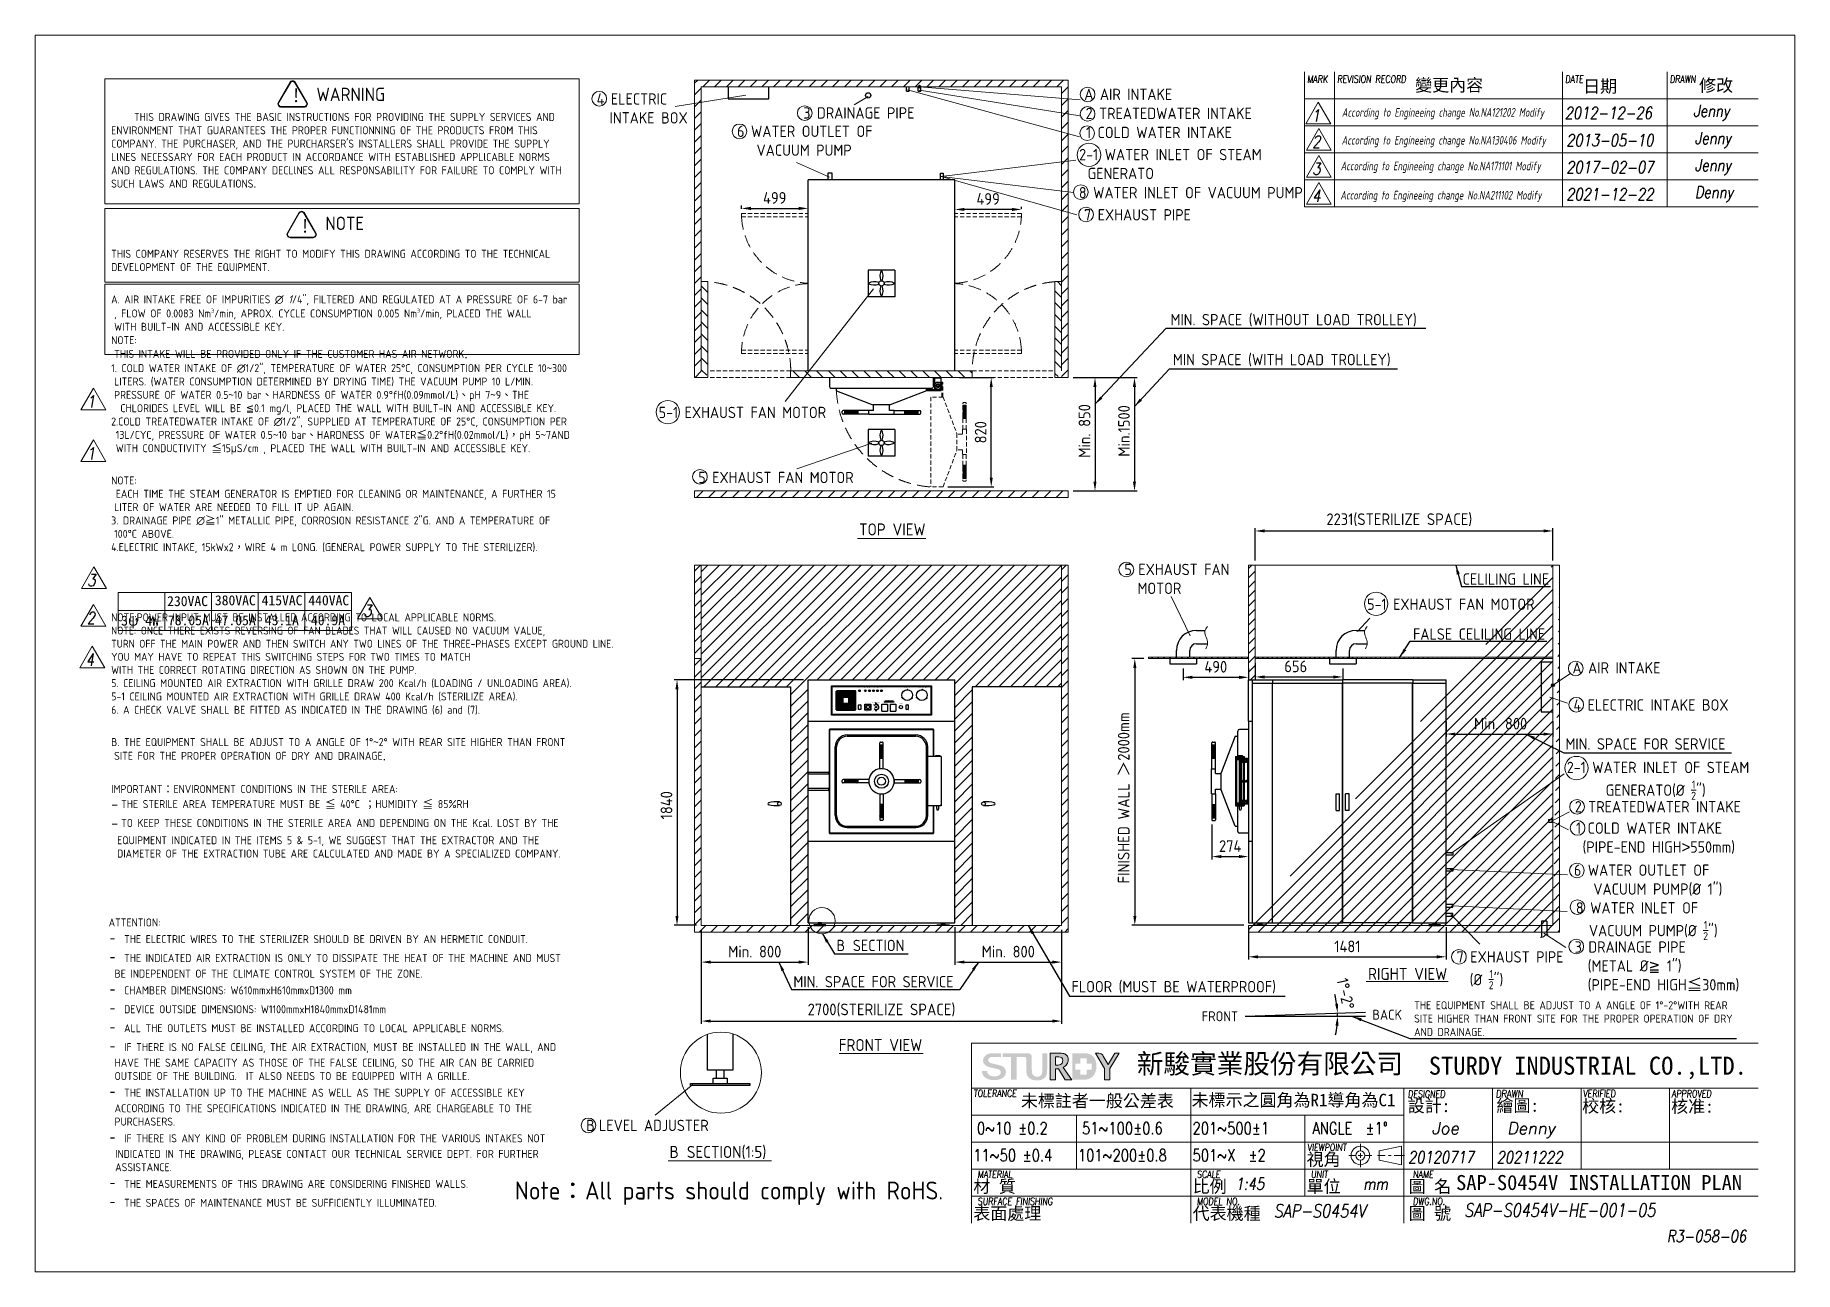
# Model space of a CAD drawing. Header units: millimetres. Extents: x -215875 to 28542, y -2277 to 9297.
# Drawn here: x 15357 to 28542, y 27 to 9297 of the extents above; entities outside this region: 2.
import ezdxf

# ---------------------------------------------------------------- set-up
doc = ezdxf.new("R2010")
doc.units = ezdxf.units.MM
doc.header["$MEASUREMENT"] = 0
doc.linetypes.add('HIDDEN', pattern=[9.525, 6.35, -3.175])
doc.layers.get('0').update_dxf_attribs({"lineweight": 25})
for name, color, linetype, lineweight in [('D', 3, 'Continuous', 13), ('F', 7, 'Continuous', 15), ('H', 2, 'HIDDEN', 15), ('S', 4, 'Continuous', 15), ('T', 4, 'Continuous', 15), ('標註', 5, 'Continuous', 9)]:
    doc.layers.add(name, color=color, linetype=linetype, lineweight=lineweight)
doc.styles.get("Standard").update_dxf_attribs({"font": 'KAIU.TTF'})
doc.styles.add('STU25', font='isocp2.shx')
doc.styles.add('Text', font='romans.shx', dxfattribs={"width": 0.8, "oblique": 10})
doc.dimstyles.new('STU25', dxfattribs={"dimscale": 35, "dimtxt": 2.5, "dimasz": 2, "dimexe": 0.6, "dimexo": 1, "dimgap": 1, "dimtad": 1, "dimdsep": 46, "dimtxsty": 'STU25', "dimcen": 2, "dimazin": 2, "dimtfac": 1, "dimtmove": 0, "dimatfit": 3, "dimfxl": 0, "dimtolj": 1, "dimtzin": 0, "dimarcsym": 0})
doc.dimstyles.new('STU25$7', dxfattribs={"dimscale": 35, "dimtxt": 2.5, "dimasz": 2, "dimexe": 1.25, "dimexo": 0.625, "dimgap": 1, "dimtad": 0, "dimdec": 4, "dimdsep": 46, "dimtxsty": 'STU25', "dimcen": 2.5, "dimazin": 2, "dimtfac": 1, "dimtdec": 4, "dimtmove": 0, "dimatfit": 3, "dimfxl": 0, "dimtolj": 1, "dimtzin": 0, "dimarcsym": 0})
pattern_1 = [(315, (239188.677, 22943.6), (44.194174, 44.194174), [])]
pattern_2 = [(45, (239188.677, 22943.6), (-44.194174, 44.194174), [])]

msp = doc.modelspace()

# ---------------------------------------------------------------- texts
for s, insert, char_height, width, attachment_point in [('{\\fArial|b0|i0|c0|p34;POWER}', (21524.889, 4405.501), 3.5, 19.50054, 1), ('{\\fArial|b0|i0|c0|p34;ADD WATER}', (21578.89, 4403.734), 3.5, 29.9713, 5), ('{\\fArial|b0|i0|c0|p34;HEAT}', (21609.39, 4403.734), 3.5, 19, 5), ('{\\fArial|b0|i0|c0|p34;STERI}.', (21640.469, 4403.734), 3.5, 19, 5), ('{\\fArial|b0|i0|c0|p34;DRY}', (21664.889, 4405.501), 3.5, 14.99983, 1), ('{\\fArial|b0|i0|c0|p34;COMPLETE}', (21686.889, 4405.501), 3.5, 23.49974, 1), ('{\\fArial|b0|i0|c0|p34;CHAMBER PRESSURE GAUGE}', (21855.889, 4405.501), 3.5, 77.43945, 1), ('{\\fArial|b0|i0|c0|p34;JACKET PRESSURE GAUGE}', (21971.889, 4405.501), 3.5, 67.407, 1), ('{\\fArial|b0|i0|c0|p34;OFF}', (21530.889, 4240.001), 5, 16.49951, 1), ('{\\fArial|b0|i0|c0|p34;ON}', (21532.889, 4284.001), 5, 14.49951, 1), ('{\\fArial|b0|i0|c0|p34;EMERGENCY}', (21581.889, 4231.501), 3.5, 23.5, 1), ('\\A1;{\\fArial|b1|i1|c0|p34;kg/cm\\H0.7x;\\S2^  ;}', (21625.389, 4235.501), 4, 25.94918, 1), ('{\\fArial|b1|i0|c0|p34;0.9}', (21631.336, 4282.501), 4, 25.84153, 1), ('{\\fArial|b1|i0|c0|p34;2.1}', (21631.389, 4243.501), 4, 25.7884, 1), ('{\\fArial|b0|i0|c0|p34;PRESSURE CONTROL}', (21632.389, 4297.501), 3.5, 56.4195, 1), ('{\\fArial|b1|i0|c0|p34;1.2}', (21669.889, 4284.501), 4, 11.85227, 1), ('{\\fArial|b0|i0|c0|p34;STERI.}', (21716.353, 4294.501), 3.5, 43.963, 1), ('{\\fArial|b0|i0|c0|p34;TIMER}', (21754.389, 4311.007), 3.5, 59.839, 5), ('{\\fArial|b0|i0|c0|p34;DRY}', (21781.389, 4294.501), 3.5, 35.41234, 1)]:
    msp.add_mtext(s, dxfattribs=dict(insert=insert, char_height=char_height, width=width, attachment_point=attachment_point))
at = {"attachment_point": 1}
for s, insert, char_height in [('{\\fArial|b0|i0|c0|p34;VACUUM\\PRELEASE}', (21834.139, 4292.319), 3.5), ('{\\fArial|b0|i0|c0|p34;NORMAL}', (21877.889, 4240.001), 5), ('{\\fARIAL|b0|i0|c0|p34;LIQUID}', (21880.889, 4284.001), 5)]:
    msp.add_mtext(s, dxfattribs=dict(at, insert=insert, char_height=char_height))
at = {"layer": 'D', "color": 4}
msp.add_text('SAP-S0454V INSTALLATION PLAN', height=112.5, dxfattribs=at).set_placement((26003.485, 639.61))
at = {"layer": 'D', "color": 11, "attachment_point": 1, "style": 'STU25'}
for s, insert, char_height in [('{\\f標楷體|b0|i0|c136|p65;!}', (17277.481, 8894.962), 100), ('WARNING', (17463.993, 8902.711), 100), ('{\\A1;}\\P{\\A1;\\H0.70420x;     THIS DRAWING GIVES THE BASIC INSTRUCTIONS FOR PROVIDING THE SUPPLY SERVICES AND}\\P{\\A1;\\H0.70420x;ENVIRONMENT THAT GUARANTEES THE PROPER FUNCTIONNING OF THE PRODUCTS FROM THIS }\\P{\\A1;\\H0.70420x;COMPANY. THE PURCHASER, AND THE PURCHARSER\'S INSTALLERS SHALL PROVIDE THE SUPPLY }\\P{\\A1;\\H0.70420x;LlNES NECESSARY FOR EACH PRODUCT IN ACCORDANCE WITH ESTABLlSHED APPLlCABLE NORMS }\\P{\\A1;\\H0.70420x;AND REGULATIONS. THE COMPANY DECLlNES ALL RESPONSABILlTY FOR FAILURE TO COMPLY WITH }\\P{\\A1;\\H0.70420x;SUCH LAWS AND REGULATIONS}{\\A1;\\F????;\\H0.70420x;.}\\P{\\A1;\\F????;\\H0.70420x;}\\P{\\A1;\\F????;\\H0.70420x;}\\P{\\A1;\\F????;\\H0.70420x;}\\P{\\A1;\\Fisocp2.shx;\\H0.70420x;THIS COMPANY RESERVES THE RIGHT TO MODIFY THIS DRAWING ACCORDING TO THE TECHNICAL }\\P{\\A1;\\Fisocp2.shx;\\H0.70420x;DEVELOPMENT OF THE EQUIPMENT.}\\P{\\A1;\\Fisocp2.shx;\\H0.70420x;}\\P{\\A1;\\Fisocp2.shx;\\H0.70420x;A. AIR INTAKE FREE OF IMPURITIES ∅ }{\\A1;\\fISOCP2|b0|i1|c0|p2;\\H0.70420x;1}{\\A1;\\Fisocp2.shx;\\H0.70420x;/4"}{\\A1;\\fISOCP2|b0|i1|c0|p2;\\H0.70420x;, }{\\A1;\\Fisocp2.shx;\\H0.70420x;FILTERED AND REGULATED AT A PRESSURE OF 6-7 bar}\\P{\\A1;\\F????;\\H0.70420x; }{\\A1;\\Fisocp2.shx;\\H0.70420x;, FLOW OF 0.0083 Nm{\\A1;\\Fisocp2.shx;\\H0.49294x;\\S3^ ;}}{\\A1;\\Fisocp2.shx;\\H0.70441x;/min, APROX. CYCLE CONSUMPTION 0.005 Nm{\\A1;\\Fisocp2.shx;\\H0.49309x;\\S3^ ;}}{\\A1;\\Fisocp2.shx;\\H0.70462x;/min, PLACED THE WALL }\\P{\\A1;\\F????;\\H0.70462x; }{\\A1;\\Fisocp2.shx;\\H0.70462x;WITH BUILT-IN AND ACCESSIBLE KEY.}\\P{\\A1;\\Fisocp2.shx;\\H0.70462x;NOTE:}\\P{\\A1;\\F????;\\H0.70462x; }{\\A1;\\Fisocp2.shx;\\H0.70462x;THIS INTAKE WILL BE PROVIDED ONLY IF THE CUSTOMER HAS AIR NETWORK}{\\A1;\\fArial|b0|i0|c0|p34;\\H0.77508x;.}\\P{\\A1;\\Fisocp2.shx;\\H0.70447x;1. COLD WATER INTAKE OF ∅1/2", TEMPERATURE OF WATER 25°C, CONSUMPTION PER CYCLE 10}{\\A1;\\f細明體|b0|i0|c136|p49;\\H0.70447x;~}{\\A1;\\Fisocp2.shx;\\H0.70447x;300 }\\P{\\A1;\\F???;\\H0.70447x; }{\\A1;\\Fisocp2.shx;\\H0.70447x;LITERS. (WATER CONSUMPTION DETERMINED BY DRYING TIME) THE VACUUM PUMP 10 L/MIN. }\\P{\\A1;\\F???;\\H0.70447x; }{\\A1;\\Fisocp2.shx;\\H0.70447x;PRESSURE OF WATER 0.5}{\\A1;\\f細明體|b0|i0|c136|p49;\\H0.70447x;~}{\\A1;\\Fisocp2.shx;\\H0.70447x;10 bar}{\\A1;\\f標楷體|b0|i0|c136|p65;\\H0.70447x;、}{\\A1;\\Fisocp2.shx;\\H0.70447x;HARDNESS OF WATER 0.9°fH(0.09mmol/L)}{\\A1;\\f標楷體|b0|i0|c136|p65;\\H0.70447x;、}{\\A1;\\Fisocp2.shx;\\H0.70447x;pH 7}{\\A1;\\f細明體|b0|i0|c136|p49;\\H0.70447x;~}{\\A1;\\Fisocp2.shx;\\H0.70447x;9}{\\A1;\\f標楷體|b0|i0|c136|p65;\\H0.70447x;、}{\\A1;\\Fisocp2.shx;\\H0.70447x;THE}\\P{\\A1;\\Fisocp2.shx;\\H0.70447x;  CHLORIDES LEVEL WILL BE }{\\A1;\\f新細明體|b0|i0|c136|p16;\\H0.70447x;≦}{\\A1;\\Fisocp2.shx;\\H0.70447x;0.1 mg/l, PLACED THE WALL WITH BUILT-IN AND ACCESSIBLE KEY.}\\P{\\A1;\\Fisocp2.shx;\\H0.70447x;2.COLD TREATEDWATER INTAKE OF ∅1/2", SUPPLIED AT TEMPERATURE OF 25°C, CONSUMPTION PER}\\P{\\A1;\\Fisocp2.shx;\\H0.70447x; 13L/CYC, PRESSURE OF WATER 0.5}{\\A1;\\f細明體|b0|i0|c136|p49;\\H0.70447x;~}{\\A1;\\Fisocp2.shx;\\H0.70447x;10 bar}{\\A1;\\f標楷體|b0|i0|c136|p65;\\H0.70447x;、}{\\A1;\\Fisocp2.shx;\\H0.70447x;HARDNESS OF WATER}{\\A1;\\f標楷體|b0|i0|c136|p65;\\H0.70447x;≦}{\\A1;\\Fisocp2.shx;\\H0.70447x;0.2°fH(0.02mmol/L)}{\\A1;\\f標楷體|b0|i0|c136|p65;\\H0.70447x;，}{\\A1;\\Fisocp2.shx;\\H0.70447x;pH 5}{\\A1;\\f細明體|b0|i0|c136|p49;\\H0.70447x;~}{\\A1;\\Fisocp2.shx;\\H0.70447x;7AND }\\P{\\A1;\\Fisocp2.shx;\\H0.70447x; WITH CONDUCTIVITY }{\\A1;\\f標楷體|b0|i0|c136|p65;\\H0.70447x;≦}{\\A1;\\Fisocp2.shx;\\H0.70447x;15}{\\A1;\\f新細明體|b0|i0|c136|p16;\\H0.70447x;μ}{\\A1;\\Fisocp2.shx;\\H0.70447x;S/cm , PLACED THE WALL WITH BUILT-IN AND ACCESSIBLE KEY.}\\P{\\A1;\\Fisocp2.shx;\\H0.70447x;}\\P{\\A1;\\Fisocp2.shx;\\H0.70447x;NOTE:}\\P{\\A1;\\Fisocp2.shx;\\H0.70447x; EACH TIME THE STEAM GENERATOR IS EMPTIED FOR CLEANING OR MAINTENANCE, A FURTHER 15 }\\P{\\A1;\\F???;\\H0.70447x; }{\\A1;\\Fisocp2.shx;\\H0.70447x;LITER OF WATER ARE NEEDED TO FILL IT UP AGAIN.}\\P{\\A1;\\Fisocp2.shx;\\H0.70447x;3. DRAINAGE PIPE ∅}{\\A1;\\f標楷體|b0|i0|c136|p65;\\H0.70447x;≧}{\\A1;\\Fisocp2.shx;\\H0.70447x;1" METALLIC PIPE, CORROSION RESISTANCE 2"G. AND A TEMPERATURE OF }\\P{\\A1;\\F???;\\H0.70447x; }{\\A1;\\Fisocp2.shx;\\H0.70447x;100°C ABOVE.}\\P{\\A1;\\Fisocp2.shx;\\H0.70447x;4.ELECTRIC INTAKE, 15kWx2}{\\A1;\\f標楷體|b0|i0|c136|p65;\\H0.70447x;，}{\\A1;\\Fisocp2.shx;\\H0.70447x;WIRE 4 m LONG. (GENERAL POWER SUPPLY TO THE STERILIZER).}\\P{\\A1;\\Fisocp2.shx;\\H0.70447x;}\\P{\\A1;\\Fisocp2.shx;\\H0.70447x;}\\P{\\A1;\\Fisocp2.shx;\\H0.70447x;}\\P{\\A1;\\Fisocp2.shx;\\H0.70447x;NOTE:POWER INPUT MUST BE INSTALLED ACCORDING TO LOCAL APPLICABLE NORMS.}\\P{\\A1;\\H0.69289x;NOTE: ONCE THERE EXISTS REVERSING OF FAN BLADES THAT WILL CAUSED NO VACUUM VALUE, }\\P{\\A1;\\H0.69289x;TURN OFF THE MAIN POWER AND THEN SWITCH ANY TWO LINES OF THE THREE-PHASES EXCEPT GROUND LINE. }\\P{\\A1;\\H0.69289x;YOU MAY HAVE TO REPEAT THIS SWITCHING STEPS FOR TWO TIMES TO MATCH }\\P{\\A1;\\H0.69289x;WITH THE CORRECT ROTATING DIRECTION AS SHOWN ON THE PUMP. }\\P{\\A1;\\Fisocp2.shx;\\H0.70447x;5. CEILING MOUNTED AIR EXTRACTION WITH GRILLE DRAW 200 Kcal/h (LOADING / UNLOADING AREA).}\\P{\\A1;\\Fisocp2.shx;\\H0.70447x;5-1 CEILING MOUNTED AIR EXTRACTION WITH GRILLE DRAW 400 Kcal/h (STERILIZE AREA).}\\P{\\A1;\\Fisocp2.shx;\\H0.70447x;6. A CHECK VALVE SHALL BE FITTED AS INDICATED IN THE DRAWING (6) and (7).}\\P{\\A1;\\Fisocp2.shx;\\H0.70447x;}\\P{\\A1;\\Fisocp2.shx;\\H0.70447x;B. THE EQUIPMENT SHALL BE ADJUST TO A ANGLE OF 1°}{\\A1;\\f細明體|b0|i0|c136|p49;\\H0.70447x;~}{\\A1;\\Fisocp2.shx;\\H0.70447x;2° WITH REAR SITE HIGHER THAN FRONT }\\P{\\A1;\\F???;\\H0.70447x; }{\\A1;\\Fisocp2.shx;\\H0.70447x;SITE FOR THE PROPER OPERATION OF DRY AND DRAINAGE}{\\A1;\\fArial|b0|i0|c0|p34;\\H0.77492x;.}\\P{\\A1;\\fArial|b0|i0|c0|p34;\\H0.77492x;}\\P{\\A1;\\Fisocp2.shx;\\H0.70433x;IMPORTANT}{\\A1;\\f標楷體|b0|i0|c136|p65;\\H0.70433x;：}{\\A1;\\Fisocp2.shx;\\H0.70433x;ENVIRONMENT CONDITIONS IN THE STERILE AREA:}\\P{\\A1;\\Fisocp2.shx;\\H1.00000x;-}{\\A1;\\F???;\\H0.70420x; }{\\A1;\\Fisocp2.shx;\\H0.70420x;THE STERILE AREA TEMPERATURE MUST BE }{\\A1;\\f標楷體|b0|i0|c136|p65;\\H0.70420x;≦}{\\A1;\\Fisocp2.shx;\\H0.70420x; 40°C }{\\A1;\\f標楷體|b0|i0|c136|p65;\\H0.70420x;；}{\\A1;\\Fisocp2.shx;\\H0.70420x;HUMIDITY }{\\A1;\\f標楷體|b0|i0|c136|p65;\\H0.70420x;≦}{\\A1;\\Fisocp2.shx;\\H0.70420x; 85%RH}\\P{\\A1;\\Fisocp2.shx;\\H1.00000x;-}{\\A1;\\F???;\\H0.70420x; }{\\A1;\\Fisocp2.shx;\\H0.70420x;TO KEEP THESE CONDITIONS IN THE STERILE AREA AND DEPENDING ON THE Kcal. LOST BY THE }\\P{\\A1;\\F???;\\H0.70420x;  }{\\A1;\\Fisocp2.shx;\\H0.70420x;EQUIPMENT INDICATED IN THE ITEMS 5 & 5-1, WE SUGGEST THAT THE EXTRACTOR AND THE }\\P{\\A1;\\F???;\\H0.70420x;  }{\\A1;\\Fisocp2.shx;\\H0.70420x;DIAMETER OF THE EXTRACTION TUBE ARE CALCULATED AND MADE BY A SPECIALIZED COMPANY.}', (15925.857, 8855.416), 85.150918), ('{\\f標楷體|b0|i0|c136|p65;!}', (17344.723, 7916.59), 100), ('NOTE', (17531.236, 7935.958), 100), ('{\\f標楷體|b0|i0|c136|p65;230VAC}', (16345.361, 5091.801), 75), ('{\\f標楷體|b0|i0|c136|p65;380VAC}', (16703.244, 5097.987), 75), ('{\\f標楷體|b0|i0|c136|p65;415VAC}', (17053.244, 5097.987), 75), ('{\\f標楷體|b0|i0|c136|p65;440VAC}', (17403.244, 5097.987), 75), ('{\\f標楷體|b0|i0|c136|p65;3ψ 4W}', (16000.926, 4945.762), 75), ('{\\f標楷體|b0|i0|c136|p65;78.05A}', (16351.444, 4948.432), 75), ('{\\f標楷體|b0|i0|c136|p65;47.05A}', (16702.916, 4948.432), 75), ('{\\f標楷體|b0|i0|c136|p65;43.1A}', (17077.268, 4948.432), 75), ('{\\f標楷體|b0|i0|c136|p65;40.9A}', (17423.24, 4948.432), 75), ('{\\C3;6 WATER OUTLET OF \\P   VACUUM PUMP(%%c 1")}', (26886.208, 3079.884), 85), ('\\P{\\H0.7042x;ATTENTION:\\P\\f標楷體|b0|i0|c136|p65;\\H1.42x;- \\Fisocp2.shx;\\H0.7042x;THE ELECTRIC WIRES TO THE STERILIZER SHOULD BE DRIVEN BY AN HERMETIC CONDUIT.  \\P\\f標楷體|b0|i0|c136|p65;\\H1.42x;- \\Fisocp2.shx;\\H0.7042x;THE INDICATED AIR EXTRACTION IS ONLY TO DISSIPATE THE HEAT OF THE MACHINE AND MUST \\P\\f???|b0|i0|c0|p65;  \\Fisocp2.shx;BE INDEPENDENT OF THE CLIMATE CONTROL SYSTEM OF THE ZONE.\\P\\f標楷體|b0|i0|c136|p65;\\H1.42x;- \\Fisocp2.shx;\\H0.7042x;CHAMBER DIMENSIONS: W610mmxH610mmxD1300 mm\\P\\f標楷體|b0|i0|c136|p65;\\H1.42x;- \\Fisocp2.shx;\\H0.7042x;DEVICE OUTSIDE DIMENSIONS: W1100mmxH1840mmxD1481mm\\P\\f標楷體|b0|i0|c136|p65;\\H1.42x;- \\Fisocp2.shx;\\H0.7042x;ALL THE OUTLETS MUST BE INSTALLED ACCORDING TO LOCAL APPLICABLE NORMS.\\P\\f標楷體|b0|i0|c136|p65;\\H1.42x;- \\Fisocp2.shx;\\H0.7042x;IF THERE IS NO FALSE CEILING, THE AIR EXTRACTION, MUST BE INSTALLED IN THE WALL, AND \\P\\f???|b0|i0|c0|p65;  \\Fisocp2.shx;HAVE THE SAME CAPACITY AS THOSE OF THE FALSE CEILING, SO THE AIR CAN BE CARRIED \\P\\f???|b0|i0|c0|p65;  \\Fisocp2.shx;OUTSIDE OF THE BUILDING.  IT ALSO NEEDS TO BE EQUIPPED WITH A GRILLE.\\P\\f標楷體|b0|i0|c136|p65;\\H1.42x;- \\Fisocp2.shx;\\H0.7042x;THE INSTALLATION UP TO THE MACHINE AS WELL AS THE SUPPLY OF ACCESSIBLE KEY \\P\\f???|b0|i0|c0|p65;  \\Fisocp2.shx;ACCORDING TO THE SPECIFICATIONS INDICATED IN THE DRAWING, ARE CHARGEABLE TO THE \\P\\f???|b0|i0|c0|p65;  \\Fisocp2.shx;PURCHASERS.\\fArial|b0|i0|c0|p34;\\H1.087x; \\P\\f標楷體|b0|i0|c136|p65;\\H1.307x;- \\Fisocp2.shx;\\H0.7042x;IF THERE IS ANY KIND OF PROBLEM DURING INSTALLATION FOR THE VARIOUS INTAKES NOT \\P\\f???|b0|i0|c0|p65;\\H1.1x;  \\Fisocp2.shx;\\H0.9087x;INDICATED IN THE DRAWING, PLEASE CONTACT OUR TECHNICAL SERVICE DEPT. FOR FURTHER \\P\\f???|b0|i0|c0|p65;\\H1.1x;  \\Fisocp2.shx;\\H0.9087x;ASSISTANCE.\\P\\f標楷體|b0|i0|c136|p65;\\H1.42x;- \\Fisocp2.shx;\\H0.7042x;THE MEASUREMENTS OF THIS DRAWING ARE CONSIDERING FINISHED WALLS.\\P\\f標楷體|b0|i0|c136|p65;\\H1.42x;- \\Fisocp2.shx;\\H0.7042x;THE SPACES OF MAINTENANCE MUST BE SUFFICIENTLY ILLUMINATED.}', (15906.922, 2817.591), 85.150918), ('\\A1;{\\C3;7 EXHAUST PIPE\\P  (%%c \\H0.7x;\\S1/2;\\H1.429x;")}', (26007.902, 2429.716), 85)]:
    msp.add_mtext(s, dxfattribs=dict(at, insert=insert, char_height=char_height))
at = {"layer": 'D', "color": 11, "attachment_point": 1}
for s, insert, char_height in [('{\\Fisocp2.shx;\\C3;4 ELECTRIC \\P  INTAKE BOX}', (19563.716, 8861.117), 85), ('{\\Fisocp2.shx;\\C3;A AIR INTAKE}', (23217.262, 8895.741), 85), ('{\\Fisocp2.shx;\\C3;3 DRAINAGE PIPE}', (21112.148, 8756.277), 85), ('{\\Fisocp2.shx;\\C3;2 TREATEDWATER INTAKE}', (23227.625, 8752.734), 85), ('{\\Fisocp2.shx;\\C3;6 WATER OUTLET OF \\P   VACUUM PUMP}', (20615.878, 8618.505), 85), ('{\\Fisocp2.shx;\\C3;1 COLD WATER INTAKE}', (23230.125, 8609.833), 85), ('{\\Fisocp2.shx;\\C3;2-1 WATER INLET OF STEAM \\P\\f???|b0|i0|c0|p65;  \\Fisocp2.shx;GENERATO}', (23179.246, 8444.186), 85), ('{\\Fisocp2.shx;\\C3;8 WATER INLET OF VACUUM PUMP}', (23177.261, 8158.506), 85), ('{\\Fisocp2.shx;\\C3;7 EXHAUST PIPE}', (23216.035, 7992.429), 85), ('{\\Fisocp2.shx;\\C3;MIN. SPACE (WITHOUT LOAD TROLLEY)}', (23863.514, 7206.738), 85), ('{\\Fisocp2.shx;\\C3;MIN SPACE (WITH LOAD TROLLEY)}', (23881.666, 6907.072), 85), ('{\\Fisocp2.shx;\\C3;5-1 EXHAUST FAN MOTOR}', (20028.462, 6511.048), 85), ('{\\Fisocp2.shx;\\C3;5 EXHAUST FAN MOTOR}', (20324.895, 6023.403), 85), ('{\\Fisocp2.shx;TOP VIEW}', (21529.727, 5636.69), 90), ('{\\Fisocp2.shx;\\C3;5 EXHAUST FAN \\P  MOTOR}', (23518.449, 5334.193), 85), ('{\\Fisocp.shx;\\C3;CELILING LINE}', (26052.674, 5262.053), 85), ('{\\Fisocp2.shx;\\C3;5-1 EXHAUST FAN MOTOR}', (25336.957, 5073.478), 85), ('{\\Fisocp2.shx;\\C3;FALSE CELILING LINE}', (25680.762, 4849.611), 85), ('{\\Fisocp2.shx;\\C3;A AIR INTAKE}', (26875.257, 4596.594), 85), ('{\\Fisocp2.shx;\\C3;4 ELECTRIC INTAKE BOX}', (26883.186, 4318.114), 85), ('{\\Fisocp2.shx;\\C3;MIN. SPACE FOR SERVICE}', (26822.97, 4026.164), 85), ('\\A1;{\\Fisocp2.shx;\\C3;2-1 WATER INLET OF STEAM \\P      GENERATO(%%c \\H0.7x;\\S1/2;\\H1.429x;")}', (26832.878, 3850.024), 85), ('{\\Fisocp2.shx;\\C3;2 TREATEDWATER INTAKE}', (26892.826, 3555.339), 85), ('{\\Fisocp2.shx;\\C3;1 COLD WATER INTAKE\\P (PIPE-END HIGH\\f新細明體|b0|i0|c136|p18;>\\Fisocp2.shx;550mm)}', (26902.263, 3395.312), 85), ('\\A1;{\\Fisocp2.shx;\\C3;8 WATER INLET OF \\P  VACUUM PUMP(%%c \\H0.7x;\\S1/2;\\H1.429x;")}', (26901.464, 2797.277), 85), ('{\\Fisocp2.shx;\\C3;B\\f標楷體|b0|i0|c136|p65; \\Fisocp2.shx;SECTION}', (21360.459, 2515.689), 85), ('{\\Fisocp2.shx;\\C3;3 DRAINAGE PIPE \\P  (METAL %%C\\f新細明體|b0|i0|c136|p18;≧\\Fisocp2.shx; 1")\\P  (PIPE-END HIGH\\f標楷體|b0|i0|c136|p65;≦\\Fisocp2.shx;30mm)}', (26892.325, 2504.172), 85), ('{\\Fisocp2.shx;\\C3;MIN. SPACE FOR SERVICE}', (21037.813, 2243.762), 85), ('{\\Fisocp2.shx;RIGHT VIEW}', (25343.55, 2304.772), 90), ('{\\Fisocp2.shx;\\C3;FLOOR (MUST BE WATERPROOF)}', (23121.894, 2206.759), 85), ('{\\Fisocp2.shx;\\C3;THE EQUIPMENT SHALL BE ADJUST TO A ANGLE OF 1%%d-2%%dWITH REAR \\PSITE HIGHER THAN FRONT SITE FOR THE PROPER OPERATION OF DRY \\PAND DRAINAGE.}', (25689.066, 2054.624), 60), ('{\\Fisocp2.shx;FRONT VIEW}', (21377.4, 1771.732), 90), ('{\\Fisocp2.shx;\\C3;B\\f???|b0|i0|c0|p65; \\Fisocp2.shx;LEVEL ADJUSTER}', (19484.619, 1166.577), 85), ('{\\Fisocp2.shx;B} {\\Fisocp2.shx;SECTION(1:5)}', (20110.021, 970.02), 90)]:
    msp.add_mtext(s, dxfattribs=dict(at, insert=insert, char_height=char_height))
at = {"layer": 'D', "linetype": 'Continuous', "char_height": 75, "width": 218.181, "attachment_point": 1}
for s, insert in [('{\\Fisocp2.shx;FRONT}', (24097.553, 1979.748)), ('{\\Fisocp2.shx;BACK}', (25376.077, 1991.237))]:
    msp.add_mtext(s, dxfattribs=dict(at, insert=insert))
at = {"layer": 'D', "color": 0, "insert": (18950.963, 703.562), "char_height": 135.00867, "attachment_point": 1, "style": 'STU25'}
msp.add_mtext('Note{\\f標楷體|b0|i0|c136|p65;：}All parts should comply with RoHS.', dxfattribs=at)
at = {"layer": 'F', "color": 1, "lineweight": 15, "style": 'Text', "oblique": 5, "width": 0.8}
for s, p in [('MARK', (24887.461, 8940.071)), ('REVISION RECORD', (25112.461, 8940.071)), ('DATE', (26820.632, 8940.071)), ('DRAWN', (27604.359, 8940.071))]:
    msp.add_text(s, height=54, dxfattribs=at).set_placement(p)
at = {"layer": 'F', "lineweight": -3}
for s, p in [('變更內容', (25696.894, 8875.586)), ('日期', (26955.075, 8866.686)), ('修改', (27824.281, 8873.806))]:
    msp.add_text(s, height=93.4085, dxfattribs=at).set_placement(p)
at = {"layer": 'T', "lineweight": 20, "style": 'Text', "oblique": 10, "width": 0.8}
for s, height, p in [('1', 90, (24922.231, 8649.093)), ('2012-12-26', 90, (26817.593, 8668.444)), ('Jenny', 90, (27780.901, 8684.244)), ('2', 90, (24925.969, 8452.301)), ('2013-05-10', 90, (26829.091, 8463.903)), ('Jenny', 90, (27792.399, 8479.703)), ('3', 90, (24925.969, 8249.801)), ('2017-02-07', 90, (26829.091, 8261.403)), ('Jenny', 90, (27792.399, 8277.203)), ('4', 90, (24925.969, 8047.301)), ('2021-12-22', 90, (26829.091, 8058.903)), ('Denny', 90, (27792.399, 8074.703)), ('1', 90, (15743.38, 6505.035)), ('1', 90, (15743.38, 6116.678)), ('3', 90, (15747.24, 5165.537)), ('3', 90, (17816.125, 4936.842)), ('2', 90, (15743.38, 4883.307)), ('4', 90, (15735.647, 4570.327)), ('20120717', 90, (25643.742, 839.826)), ('20211222', 90, (26307.492, 839.826)), ('1:45', 90, (24350.09, 640.948)), ('mm', 90, (25306.706, 641.203)), ('SAP-S0454V', 99, (24637.05, 433.346)), ('SAP-S0454V-HE-001-05', 99, (26064.828, 439.64))]:
    msp.add_text(s, height=height, dxfattribs=at).set_placement(p)
at = {"layer": 'T', "lineweight": 20, "style": 'Text', "oblique": 10}
for s, p in [('Joe', (25821.061, 1057.738)), ('Denny', (26386.116, 1057.738))]:
    msp.add_text(s, height=90, dxfattribs=at).set_placement(p)
at = {"layer": 'T', "linetype": 'Continuous', "lineweight": 20, "attachment_point": 1, "style": 'Text'}
for s, insert, char_height in [('{\\Fisocp2.shx|c136;According to Engineeing change No.NA121202 Modify}', (25148.218, 8750.456), 65), ('{\\Fisocp2.shx|c136;According to Engineeing change No.NA130406 Modify}', (25146.266, 8541.587), 65), ('{\\Fisocp2.shx|c136;According to Engineeing change No.NA171101 Modify}', (25138.458, 8348.335), 65), ('{\\Fisocp2.shx|c136;According to Engineeing change No.NA211102 Modify}', (25136.506, 8129.706), 65), ('{R3-058-06}', (27582.4, 338.599), 90)]:
    msp.add_mtext(s, dxfattribs=dict(at, insert=insert, char_height=char_height))
at = {"layer": '標註', "char_height": 20, "attachment_point": 1}
for insert in [(-215875.215, -2215.475), (-215729.292, -2277.19)]:
    msp.add_mtext('\\A1;', dxfattribs=dict(at, insert=insert))

# ---------------------------------------------------------------- blocks, each defined once
blk = doc.blocks.new('*D1')
at = {"layer": 'D', "color": 0, "linetype": 'Continuous', "lineweight": -2}
for p, q in [((24498, 4589), (24498, 4465)), ((24568, 4486), (25084, 4486)), ((25154, 4550), (25154, 4465))]:
    blk.add_line(p, q, dxfattribs=at)
at = {"layer": 'D', "color": 0}
for points in [[(24568, 4497), (24568, 4474), (24498, 4486)], [(25084, 4474), (25084, 4497), (25154, 4486)]]:
    blk.add_solid(points, dxfattribs=at)
at = {"layer": 'Defpoints', "color": 0}
for p in [(24498, 4624), (25154, 4585), (25154, 4486)]:
    blk.add_point(p, dxfattribs=at)
at = {"layer": 'D', "color": 0, "insert": (24802, 4565), "char_height": 87.5, "attachment_point": 5, "style": 'STU25'}
blk.add_mtext('\\A1;656', dxfattribs=at)
blk = doc.blocks.new('*D2')
at = {"layer": 'D', "color": 0, "lineweight": -2}
for p, q in [((20348, 2589), (20348, 2327)), ((21148, 2609), (21148, 2327)), ((20418, 2348), (21078, 2348))]:
    blk.add_line(p, q, dxfattribs=at)
at = {"layer": 'D', "color": 0}
for points in [[(20418, 2360), (20418, 2337), (20348, 2348)], [(21078, 2337), (21078, 2360), (21148, 2348)]]:
    blk.add_solid(points, dxfattribs=at)
at = {"layer": 'Defpoints', "color": 0}
for p in [(21148, 2644), (20348, 2624), (21148, 2348)]:
    blk.add_point(p, dxfattribs=at)
at = {"layer": 'D', "color": 0, "insert": (20748, 2427), "char_height": 87.5, "attachment_point": 5, "style": 'STU25'}
blk.add_mtext('\\A1;Min. 800', dxfattribs=at)
blk = doc.blocks.new('*D3')
at = {"layer": 'D', "color": 0, "lineweight": -2}
for p, q in [((22248, 2609), (22248, 2327)), ((23048, 2589), (23048, 2327)), ((22318, 2348), (22978, 2348))]:
    blk.add_line(p, q, dxfattribs=at)
at = {"layer": 'D', "color": 0}
for points in [[(22318, 2360), (22318, 2337), (22248, 2348)], [(22978, 2337), (22978, 2360), (23048, 2348)]]:
    blk.add_solid(points, dxfattribs=at)
at = {"layer": 'Defpoints', "color": 0}
for p in [(22248, 2644), (23048, 2624), (23048, 2348)]:
    blk.add_point(p, dxfattribs=at)
at = {"layer": 'D', "color": 0, "insert": (22648, 2427), "char_height": 87.5, "attachment_point": 5, "style": 'STU25'}
blk.add_mtext('\\A1;Min. 800', dxfattribs=at)
blk = doc.blocks.new('*D4')
at = {"layer": 'D', "color": 0, "lineweight": -2}
for p, q in [((21113, 4464), (20145, 4464)), ((20166, 4394), (20166, 2694)), ((20313, 2624), (20145, 2624))]:
    blk.add_line(p, q, dxfattribs=at)
at = {"layer": 'D', "color": 0}
for points in [[(20177, 4394), (20154, 4394), (20166, 4464)], [(20154, 2694), (20177, 2694), (20166, 2624)]]:
    blk.add_solid(points, dxfattribs=at)
at = {"layer": 'Defpoints', "color": 0}
for p in [(21148, 4464), (20166, 2624), (20348, 2624)]:
    blk.add_point(p, dxfattribs=at)
at = {"layer": 'D', "color": 0, "insert": (20087, 3524), "char_height": 87.5, "attachment_point": 5, "rotation": 90, "style": 'STU25'}
blk.add_mtext('\\A1;1840', dxfattribs=at)
blk = doc.blocks.new('*D5')
at = {"layer": 'D', "color": 0, "lineweight": -2}
for p, q in [((25929, 4152), (25929, 4037)), ((26729, 4152), (26729, 4037)), ((25999, 4058), (26659, 4058))]:
    blk.add_line(p, q, dxfattribs=at)
at = {"layer": 'D', "color": 0}
for points in [[(25999, 4069), (25999, 4046), (25929, 4058)], [(26659, 4046), (26659, 4069), (26729, 4058)]]:
    blk.add_solid(points, dxfattribs=at)
at = {"layer": 'Defpoints', "color": 0}
for p in [(25929, 4187), (26729, 4187), (26729, 4058)]:
    blk.add_point(p, dxfattribs=at)
at = {"layer": 'D', "color": 0, "insert": (26337, 4136), "char_height": 87.5, "attachment_point": 5, "style": 'STU25'}
blk.add_mtext('\\A1;{\\Fisocp2.shx;Min. 800}', dxfattribs=at)
blk = doc.blocks.new('*D8')
at = {"layer": 'D', "color": 0, "lineweight": -2}
for p, q in [((24448, 2609), (24448, 2367)), ((25929, 2609), (25929, 2367)), ((24518, 2388), (25859, 2388))]:
    blk.add_line(p, q, dxfattribs=at)
at = {"layer": 'D', "color": 0}
for points in [[(24518, 2399), (24518, 2376), (24448, 2388)], [(25859, 2376), (25859, 2399), (25929, 2388)]]:
    blk.add_solid(points, dxfattribs=at)
at = {"layer": 'Defpoints', "color": 0}
for p in [(24448, 2644), (25929, 2644), (25929, 2388)]:
    blk.add_point(p, dxfattribs=at)
at = {"layer": 'D', "color": 0, "insert": (25189, 2466), "char_height": 87.5, "attachment_point": 5, "style": 'STU25'}
blk.add_mtext('\\A1;1481', dxfattribs=at)
blk = doc.blocks.new('*D9')
at = {"layer": 'D', "color": 0, "lineweight": -2}
for p, q in [((23133, 6730), (23319, 6730)), ((23298, 6660), (23298, 5950)), ((23133, 5880), (23319, 5880))]:
    blk.add_line(p, q, dxfattribs=at)
at = {"layer": 'D', "color": 0}
for points in [[(23309, 6660), (23286, 6660), (23298, 6730)], [(23286, 5950), (23309, 5950), (23298, 5880)]]:
    blk.add_solid(points, dxfattribs=at)
at = {"layer": 'Defpoints', "color": 0}
for p in [(23098, 6730), (23098, 5880), (23298, 5880)]:
    blk.add_point(p, dxfattribs=at)
at = {"layer": 'D', "color": 0, "insert": (23219, 6330), "char_height": 87.5, "attachment_point": 5, "rotation": 90, "style": 'STU25'}
blk.add_mtext('\\A1;{\\Fisocp2.shx;Min. 850}', dxfattribs=at)
blk = doc.blocks.new('*D10')
at = {"layer": 'D', "color": 0, "lineweight": -2}
for p, q in [((23133, 6730), (23615, 6730)), ((23594, 6660), (23594, 5950)), ((23133, 5880), (23615, 5880))]:
    blk.add_line(p, q, dxfattribs=at)
at = {"layer": 'D', "color": 0}
for points in [[(23605, 6660), (23582, 6660), (23594, 6730)], [(23582, 5950), (23605, 5950), (23594, 5880)]]:
    blk.add_solid(points, dxfattribs=at)
at = {"layer": 'Defpoints', "color": 0}
for p in [(23098, 6730), (23098, 5880), (23594, 5880)]:
    blk.add_point(p, dxfattribs=at)
at = {"layer": 'D', "color": 0, "insert": (23515, 6330), "char_height": 87.5, "attachment_point": 5, "rotation": 90, "style": 'STU25'}
blk.add_mtext('\\A1;{\\Fisocp2.shx;Min.1500}', dxfattribs=at)
blk = doc.blocks.new('*D11')
at = {"layer": 'D', "color": 0, "linetype": 'Continuous', "lineweight": -2}
for p, q in [((23958, 4550), (23958, 4462)), ((24028, 4483), (24378, 4483)), ((24448, 4550), (24448, 4462))]:
    blk.add_line(p, q, dxfattribs=at)
at = {"layer": 'D', "color": 0}
for points in [[(24028, 4495), (24028, 4471), (23958, 4483)], [(24378, 4471), (24378, 4495), (24448, 4483)]]:
    blk.add_solid(points, dxfattribs=at)
at = {"layer": 'Defpoints', "color": 0}
for p in [(23958, 4585), (24448, 4585), (24448, 4483)]:
    blk.add_point(p, dxfattribs=at)
at = {"layer": 'D', "color": 0, "insert": (24203, 4562), "char_height": 87.5, "attachment_point": 5, "style": 'STU25'}
blk.add_mtext('\\A1;490', dxfattribs=at)
blk = doc.blocks.new('*D12')
at = {"layer": 'D', "color": 0, "lineweight": -2}
for p, q in [((22283, 6730), (22541, 6730)), ((22520, 5980), (22520, 6660)), ((22194, 5910), (22541, 5910))]:
    blk.add_line(p, q, dxfattribs=at)
at = {"layer": 'D', "color": 0}
for points in [[(22532, 6660), (22509, 6660), (22520, 6730)], [(22509, 5980), (22532, 5980), (22520, 5910)]]:
    blk.add_solid(points, dxfattribs=at)
at = {"layer": 'Defpoints', "color": 0}
for p in [(22248, 6730), (22520, 6730), (22159, 5910)]:
    blk.add_point(p, dxfattribs=at)
at = {"layer": 'D', "color": 0, "insert": (22441, 6320), "char_height": 87.5, "attachment_point": 5, "rotation": 90, "style": 'STU25'}
blk.add_mtext('\\A1;820', dxfattribs=at)
blk = doc.blocks.new('*D13')
at = {"layer": 'D', "color": 0, "lineweight": -2}
for p, q in [((24174, 3380), (24174, 3118)), ((24448, 3380), (24448, 3118)), ((24244, 3139), (24378, 3139))]:
    blk.add_line(p, q, dxfattribs=at)
at = {"layer": 'D', "color": 0}
for points in [[(24244, 3151), (24244, 3128), (24174, 3139)], [(24378, 3128), (24378, 3151), (24448, 3139)]]:
    blk.add_solid(points, dxfattribs=at)
at = {"layer": 'Defpoints', "color": 0}
for p in [(24174, 3415), (24448, 3415), (24448, 3139)]:
    blk.add_point(p, dxfattribs=at)
at = {"layer": 'D', "color": 0, "insert": (24311, 3218), "char_height": 87.5, "attachment_point": 5, "style": 'STU25'}
blk.add_mtext('\\A1;274', dxfattribs=at)
blk = doc.blocks.new('*D14')
at = {"layer": 'D', "color": 0, "lineweight": -2}
for p, q in [((22248, 7995), (22248, 8011)), ((22677, 7990), (22318, 7990)), ((22747, 7995), (22747, 8011))]:
    blk.add_line(p, q, dxfattribs=at)
at = {"layer": 'D', "color": 0}
for points in [[(22318, 8002), (22318, 7979), (22248, 7990)], [(22677, 7979), (22677, 8002), (22747, 7990)]]:
    blk.add_solid(points, dxfattribs=at)
at = {"layer": 'Defpoints', "color": 0}
for p in [(22248, 7990), (22248, 7960), (22747, 7960)]:
    blk.add_point(p, dxfattribs=at)
at = {"layer": 'D', "color": 0, "insert": (22497, 8069), "char_height": 87.5, "attachment_point": 5, "style": 'STU25'}
blk.add_mtext('\\A1;499', dxfattribs=at)
blk = doc.blocks.new('*D15')
at = {"layer": 'D', "color": 0, "lineweight": -2}
for p, q in [((20649, 7995), (20649, 8019)), ((20719, 7998), (21078, 7998)), ((21148, 7995), (21148, 8019))]:
    blk.add_line(p, q, dxfattribs=at)
at = {"layer": 'D', "color": 0}
for points in [[(20719, 8010), (20719, 7986), (20649, 7998)], [(21078, 7986), (21078, 8010), (21148, 7998)]]:
    blk.add_solid(points, dxfattribs=at)
at = {"layer": 'Defpoints', "color": 0}
for p in [(20649, 7960), (21148, 7998), (21148, 7960)]:
    blk.add_point(p, dxfattribs=at)
at = {"layer": 'D', "color": 0, "insert": (20898, 8077), "char_height": 87.5, "attachment_point": 5, "style": 'STU25'}
blk.add_mtext('\\A1;499', dxfattribs=at)
blk = doc.blocks.new('*D16')
at = {"layer": 'D', "color": 0, "lineweight": -2}
for p, q in [((23663, 4624), (23575, 4624)), ((23596, 4554), (23596, 2694)), ((24413, 2624), (23575, 2624))]:
    blk.add_line(p, q, dxfattribs=at)
at = {"layer": 'D', "color": 0}
for points in [[(23608, 4554), (23585, 4554), (23596, 4624)], [(23585, 2694), (23608, 2694), (23596, 2624)]]:
    blk.add_solid(points, dxfattribs=at)
at = {"layer": 'Defpoints', "color": 0}
for p in [(23698, 4624), (23596, 2624), (24448, 2624)]:
    blk.add_point(p, dxfattribs=at)
at = {"layer": 'D', "color": 0, "insert": (23469, 2938), "char_height": 87.5, "attachment_point": 1, "rotation": 90, "style": 'STU25'}
blk.add_mtext('\\A1;{\\Fisocp2.shx;FINISHED WALL \\f新細明體|b0|i0|c136|p16;＞\\Fisocp2.shx;2000mm}', dxfattribs=at)
blk = doc.blocks.new('*D17')
at = {"layer": 'D', "color": 0, "lineweight": -2}
for p, q in [((20348, 2589), (20348, 1885)), ((23048, 2589), (23048, 1885)), ((20418, 1906), (22978, 1906))]:
    blk.add_line(p, q, dxfattribs=at)
at = {"layer": 'D', "color": 0}
for points in [[(20418, 1918), (20418, 1895), (20348, 1906)], [(22978, 1895), (22978, 1918), (23048, 1906)]]:
    blk.add_solid(points, dxfattribs=at)
at = {"layer": 'Defpoints', "color": 0}
for p in [(20348, 2624), (23048, 2624), (23048, 1906)]:
    blk.add_point(p, dxfattribs=at)
at = {"layer": 'D', "color": 0, "insert": (21698, 1989), "char_height": 87.5, "attachment_point": 5, "style": 'STU25'}
blk.add_mtext('\\A1;{\\Fisocp2.shx;2700(STERILIZE SPACE)', dxfattribs=at)
blk = doc.blocks.new('*D18')
at = {"layer": 'D', "color": 0, "linetype": 'Continuous', "lineweight": -2}
for start, end in [(7.8044, 13.6088), (348.3912, 354.1956), (0, 2)]:
    blk.add_arc((24424, 1943), 691, start, end, dxfattribs=at)
at = {"layer": 'D', "color": 0}
for points in [[(25097, 2035), (25120, 2037), (25115, 1967)], [(25123, 1872), (25100, 1873), (25115, 1943)]]:
    blk.add_solid(points, dxfattribs=at)
at = {"layer": 'Defpoints', "color": 0}
for p in [(24424, 1943), (24424, 1943), (25115, 1951), (25324, 1974), (25325, 1943)]:
    blk.add_point(p, dxfattribs=at)
at = {"layer": 'D', "color": 0, "insert": (25175, 2111), "char_height": 87.5, "attachment_point": 5, "rotation": 282.6053, "style": 'STU25'}
blk.add_mtext('1%%D-2%%D', dxfattribs=at)
blk = doc.blocks.new('*D19')
at = {"layer": 'D', "color": 0, "lineweight": -2}
for p, q in [((24498, 5359), (24498, 5601)), ((24568, 5580), (26659, 5580)), ((26729, 5359), (26729, 5601))]:
    blk.add_line(p, q, dxfattribs=at)
at = {"layer": 'D', "color": 0}
for points in [[(24568, 5592), (24568, 5569), (24498, 5580)], [(26659, 5569), (26659, 5592), (26729, 5580)]]:
    blk.add_solid(points, dxfattribs=at)
at = {"layer": 'Defpoints', "color": 0}
for p in [(26729, 5580), (24498, 5324), (26729, 5324)]:
    blk.add_point(p, dxfattribs=at)
at = {"layer": 'D', "color": 0, "insert": (25032, 5712), "char_height": 87.5, "attachment_point": 1, "style": 'STU25'}
blk.add_mtext('\\A1;{\\Fisocp2.shx;2231(STERILIZE SPACE)}', dxfattribs=at)
blk = doc.blocks.new('新駿LOGO')
at = {"layer": 'F'}
h = blk.add_hatch(color=256, dxfattribs=at)
edge = h.paths.add_edge_path()
edge.add_spline(control_points=[(-529.05, -442.14), (-529.05, -442.31), (-529.02, -442.45), (-528.95, -442.56), (-528.89, -442.68), (-528.8, -442.78), (-528.69, -442.85), (-528.57, -442.93), (-528.44, -442.98), (-528.29, -443.01), (-528.15, -443.05), (-527.99, -443.07), (-527.81, -443.07), (-527.62, -443.07), (-527.47, -443.05), (-527.33, -443.01), (-527.2, -442.97), (-527.09, -442.92), (-527.01, -442.86), (-526.93, -442.8), (-526.87, -442.73), (-526.83, -442.65), (-526.8, -442.57), (-526.78, -442.49), (-526.78, -442.41), (-526.78, -442.25), (-526.82, -442.13), (-526.91, -442.05), (-526.99, -441.97), (-527.08, -441.91), (-527.18, -441.88), (-527.36, -441.83), (-527.56, -441.77), (-527.79, -441.72), (-528.02, -441.67), (-528.3, -441.61), (-528.64, -441.53), (-528.85, -441.48), (-529.02, -441.41), (-529.16, -441.34), (-529.3, -441.26), (-529.41, -441.17), (-529.5, -441.07), (-529.58, -440.98), (-529.64, -440.87), (-529.67, -440.77), (-529.7, -440.66), (-529.72, -440.55), (-529.72, -440.43), (-529.72, -440.22), (-529.67, -440.03), (-529.57, -439.87), (-529.46, -439.71), (-529.33, -439.58), (-529.16, -439.47), (-528.99, -439.37), (-528.85, -439.31), (-528.64, -439.26), (-528.43, -439.21), (-528.13, -439.2), (-527.91, -439.2), (-527.66, -439.2), (-526.73, -439.2), (-526.73, -439.2), (-526.73, -439.2), (-526.73, -439.81), (-526.73, -439.81), (-526.73, -439.81), (-528.14, -439.8), (-528.28, -439.83), (-528.39, -439.85), (-528.48, -439.86), (-528.56, -439.9), (-528.65, -439.94), (-528.72, -440), (-528.78, -440.07), (-528.84, -440.14), (-528.87, -440.23), (-528.87, -440.34), (-528.87, -440.5), (-528.81, -440.62), (-528.7, -440.7), (-528.6, -440.79), (-528.46, -440.85), (-528.28, -440.9), (-528.27, -440.9), (-528.19, -440.92), (-528.07, -440.95), (-527.94, -440.98), (-527.8, -441.01), (-527.65, -441.05), (-527.49, -441.09), (-527.34, -441.12), (-527.19, -441.16), (-527.04, -441.19), (-526.94, -441.21), (-526.87, -441.23), (-526.71, -441.27), (-526.58, -441.34), (-526.46, -441.41), (-526.34, -441.49), (-526.24, -441.58), (-526.16, -441.67), (-526.08, -441.77), (-526.02, -441.88), (-525.98, -441.99), (-525.94, -442.1), (-525.92, -442.22), (-525.92, -442.33), (-525.92, -442.57), (-525.98, -442.78), (-526.09, -442.95), (-526.2, -443.12), (-526.35, -443.26), (-526.53, -443.37), (-526.71, -443.48), (-526.92, -443.55), (-527.15, -443.61), (-527.39, -443.66), (-527.62, -443.68), (-527.87, -443.68), (-528.14, -443.68), (-528.41, -443.65), (-528.65, -443.59), (-528.9, -443.53), (-529.11, -443.44), (-529.3, -443.31), (-529.48, -443.19), (-529.63, -443.03), (-529.74, -442.83), (-529.84, -442.64), (-529.9, -442.41), (-529.91, -442.14), (-529.91, -442.14), (-529.05, -442.14), (-529.05, -442.14)], knot_values=[0, 0, 0, 0, 1, 1, 1, 2, 2, 2, 3, 3, 3, 4, 4, 4, 5, 5, 5, 6, 6, 6, 7, 7, 7, 8, 8, 8, 9, 9, 9, 10, 10, 10, 11, 11, 11, 12, 12, 12, 13, 13, 13, 14, 14, 14, 15, 15, 15, 16, 16, 16, 17, 17, 17, 18, 18, 18, 19, 19, 19, 20, 20, 20, 21, 21, 21, 22, 22, 22, 23, 23, 23, 24, 24, 24, 25, 25, 25, 26, 26, 26, 27, 27, 27, 28, 28, 28, 29, 29, 29, 30, 30, 30, 31, 31, 31, 32, 32, 32, 33, 33, 33, 34, 34, 34, 35, 35, 35, 36, 36, 36, 37, 37, 37, 38, 38, 38, 39, 39, 39, 40, 40, 40, 41, 41, 41, 42, 42, 42, 43, 43, 43, 44, 44, 44, 45, 45, 45, 45], degree=3, periodic=0)
edge = h.paths.add_edge_path()
edge.add_spline(control_points=[(-522.53, -440.14), (-522.54, -440.04), (-522.57, -439.94), (-522.63, -439.9), (-522.77, -439.79), (-522.9, -439.81), (-522.9, -439.81), (-522.9, -439.81), (-523.02, -439.81), (-523.02, -439.81), (-523.02, -439.81), (-524.14, -439.81), (-524.14, -439.81), (-524.14, -439.81), (-524.14, -443.62), (-524.14, -443.62), (-524.14, -443.62), (-525.06, -443.62), (-525.06, -443.62), (-525.06, -443.62), (-525.06, -439.81), (-525.06, -439.81), (-525.06, -439.81), (-526.47, -439.81), (-526.47, -439.81), (-526.47, -439.81), (-526.47, -439.2), (-526.47, -439.2), (-526.47, -439.2), (-522.39, -439.2), (-522.39, -439.2)], knot_values=[5.578051, 5.578051, 5.578051, 5.578051, 6, 6, 6, 7, 7, 7, 8, 8, 8, 9, 9, 9, 10, 10, 10, 11, 11, 11, 12, 12, 12, 13, 13, 13, 14, 14, 14, 15, 15, 15, 15], degree=3, periodic=0)
edge.add_spline(control_points=[(-522.4, -439.2), (-522.31, -439.2), (-522.22, -439.2), (-522.22, -439.2), (-522.22, -439.2), (-521.96, -439.19), (-521.76, -439.41), (-521.58, -439.61), (-521.61, -439.85), (-521.61, -439.85), (-521.61, -439.85), (-521.61, -441.92), (-521.61, -441.92), (-521.61, -442.41), (-521.52, -442.73), (-521.36, -442.89), (-521.19, -443.05), (-520.97, -443.13), (-520.71, -443.13), (-520.45, -443.13), (-520.24, -443.05), (-520.09, -442.89), (-519.93, -442.74), (-519.86, -442.43), (-519.86, -441.98), (-519.86, -441.98), (-519.86, -439.2), (-519.86, -439.2), (-519.86, -439.2), (-519.05, -439.2), (-519.05, -439.2), (-519.05, -439.2), (-519.05, -441.92), (-519.05, -441.92), (-519.05, -442.43), (-519.12, -442.8), (-519.25, -443.02), (-519.38, -443.24), (-519.56, -443.42), (-519.8, -443.54), (-520.05, -443.67), (-520.35, -443.74), (-520.73, -443.74), (-521.09, -443.74), (-521.41, -443.68), (-521.67, -443.56), (-521.93, -443.44), (-522.14, -443.26), (-522.3, -443.03), (-522.45, -442.8), (-522.53, -442.42), (-522.53, -441.91), (-522.53, -441.91), (-522.53, -440.92), (-522.53, -440.14)], knot_values=[0.44538, 0.44538, 0.44538, 0.44538, 1, 1, 1, 2, 2, 2, 3, 3, 3, 4, 4, 4, 5, 5, 5, 6, 6, 6, 7, 7, 7, 8, 8, 8, 9, 9, 9, 10, 10, 10, 11, 11, 11, 12, 12, 12, 13, 13, 13, 14, 14, 14, 15, 15, 15, 16, 16, 16, 17, 17, 17, 17.603917, 17.603917, 17.603917, 17.603917], degree=3, periodic=0)
h = blk.add_hatch(color=256, dxfattribs=at)
edge = h.paths.add_edge_path()
edge.add_spline(control_points=[(-522.22, -439.2), (-522.22, -439.2), (-526.47, -439.2), (-526.47, -439.2)], knot_values=[14, 14, 14, 14, 15, 15, 15, 15], degree=3, periodic=0)
edge.add_spline(control_points=[(-526.47, -439.2), (-526.47, -439.2), (-526.47, -439.81), (-526.47, -439.81)], knot_values=[13, 13, 13, 13, 14, 14, 14, 14], degree=3, periodic=0)
edge.add_spline(control_points=[(-526.47, -439.81), (-526.47, -439.81), (-525.06, -439.81), (-525.06, -439.81)], knot_values=[12, 12, 12, 12, 13, 13, 13, 13], degree=3, periodic=0)
edge.add_spline(control_points=[(-525.06, -439.81), (-525.06, -439.81), (-525.06, -443.62), (-525.06, -443.62)], knot_values=[11, 11, 11, 11, 12, 12, 12, 12], degree=3, periodic=0)
edge.add_spline(control_points=[(-525.06, -443.62), (-525.06, -443.62), (-524.14, -443.62), (-524.14, -443.62)], knot_values=[10, 10, 10, 10, 11, 11, 11, 11], degree=3, periodic=0)
edge.add_spline(control_points=[(-524.14, -443.62), (-524.14, -443.62), (-524.14, -439.81), (-524.14, -439.81)], knot_values=[9, 9, 9, 9, 10, 10, 10, 10], degree=3, periodic=0)
edge.add_spline(control_points=[(-524.14, -439.81), (-524.14, -439.81), (-523.02, -439.81), (-523.02, -439.81)], knot_values=[8, 8, 8, 8, 9, 9, 9, 9], degree=3, periodic=0)
edge.add_spline(control_points=[(-523.02, -439.81), (-523.02, -439.81), (-522.9, -439.81), (-522.9, -439.81)], knot_values=[7, 7, 7, 7, 8, 8, 8, 8], degree=3, periodic=0)
edge.add_spline(control_points=[(-522.9, -439.81), (-522.9, -439.81), (-522.77, -439.79), (-522.63, -439.9)], knot_values=[6, 6, 6, 6, 7, 7, 7, 7], degree=3, periodic=0)
edge.add_spline(control_points=[(-522.63, -439.9), (-522.57, -439.94), (-522.54, -440.04), (-522.53, -440.14)], knot_values=[5.578051, 5.578051, 5.578051, 5.578051, 6, 6, 6, 6], degree=3, periodic=0)
edge.add_spline(control_points=[(-522.53, -440.14), (-522.53, -440.92), (-522.53, -441.91), (-522.53, -441.91)], knot_values=[17, 17, 17, 17, 17.603917, 17.603917, 17.603917, 17.603917], degree=3, periodic=0)
edge.add_spline(control_points=[(-522.53, -441.91), (-522.53, -442.42), (-522.45, -442.8), (-522.3, -443.03)], knot_values=[16, 16, 16, 16, 17, 17, 17, 17], degree=3, periodic=0)
edge.add_spline(control_points=[(-522.3, -443.03), (-522.14, -443.26), (-521.93, -443.44), (-521.67, -443.56)], knot_values=[15, 15, 15, 15, 16, 16, 16, 16], degree=3, periodic=0)
edge.add_spline(control_points=[(-521.67, -443.56), (-521.41, -443.68), (-521.09, -443.74), (-520.73, -443.74)], knot_values=[14, 14, 14, 14, 15, 15, 15, 15], degree=3, periodic=0)
edge.add_spline(control_points=[(-520.73, -443.74), (-520.35, -443.74), (-520.05, -443.67), (-519.8, -443.54)], knot_values=[13, 13, 13, 13, 14, 14, 14, 14], degree=3, periodic=0)
edge.add_spline(control_points=[(-519.8, -443.54), (-519.56, -443.42), (-519.38, -443.24), (-519.25, -443.02)], knot_values=[12, 12, 12, 12, 13, 13, 13, 13], degree=3, periodic=0)
edge.add_spline(control_points=[(-519.25, -443.02), (-519.12, -442.8), (-519.05, -442.43), (-519.05, -441.92)], knot_values=[11, 11, 11, 11, 12, 12, 12, 12], degree=3, periodic=0)
edge.add_spline(control_points=[(-519.05, -441.92), (-519.05, -441.92), (-519.05, -439.2), (-519.05, -439.2)], knot_values=[10, 10, 10, 10, 11, 11, 11, 11], degree=3, periodic=0)
edge.add_spline(control_points=[(-519.05, -439.2), (-519.05, -439.2), (-519.86, -439.2), (-519.86, -439.2)], knot_values=[9, 9, 9, 9, 10, 10, 10, 10], degree=3, periodic=0)
edge.add_spline(control_points=[(-519.86, -439.2), (-519.86, -439.2), (-519.86, -441.98), (-519.86, -441.98)], knot_values=[8, 8, 8, 8, 9, 9, 9, 9], degree=3, periodic=0)
edge.add_spline(control_points=[(-519.86, -441.98), (-519.86, -442.43), (-519.93, -442.74), (-520.09, -442.89)], knot_values=[7, 7, 7, 7, 8, 8, 8, 8], degree=3, periodic=0)
edge.add_spline(control_points=[(-520.09, -442.89), (-520.24, -443.05), (-520.45, -443.13), (-520.71, -443.13)], knot_values=[6, 6, 6, 6, 7, 7, 7, 7], degree=3, periodic=0)
edge.add_spline(control_points=[(-520.71, -443.13), (-520.97, -443.13), (-521.19, -443.05), (-521.36, -442.89)], knot_values=[5, 5, 5, 5, 6, 6, 6, 6], degree=3, periodic=0)
edge.add_spline(control_points=[(-521.36, -442.89), (-521.52, -442.73), (-521.61, -442.41), (-521.61, -441.92)], knot_values=[4, 4, 4, 4, 5, 5, 5, 5], degree=3, periodic=0)
edge.add_spline(control_points=[(-521.61, -441.92), (-521.61, -441.92), (-521.61, -439.85), (-521.61, -439.85)], knot_values=[3, 3, 3, 3, 4, 4, 4, 4], degree=3, periodic=0)
edge.add_spline(control_points=[(-521.61, -439.85), (-521.61, -439.85), (-521.58, -439.61), (-521.76, -439.41)], knot_values=[2, 2, 2, 2, 3, 3, 3, 3], degree=3, periodic=0)
edge.add_spline(control_points=[(-521.76, -439.41), (-521.96, -439.19), (-522.22, -439.2), (-522.22, -439.2)], knot_values=[1, 1, 1, 1, 2, 2, 2, 2], degree=3, periodic=0)
h = blk.add_hatch(color=256, dxfattribs=at)
edge = h.paths.add_edge_path()
edge.add_spline(control_points=[(-518.54, -443.62), (-518.54, -443.62), (-518.54, -439.2), (-518.54, -439.2), (-518.54, -439.2), (-516.88, -439.2), (-516.88, -439.2), (-516.55, -439.2), (-516.29, -439.25), (-516.11, -439.33), (-515.93, -439.41), (-515.79, -439.54), (-515.69, -439.72), (-515.59, -439.89), (-515.54, -440.08), (-515.54, -440.3), (-515.54, -440.56), (-515.61, -440.8), (-515.76, -441.03), (-515.91, -441.26), (-516.12, -441.44), (-516.39, -441.56), (-516.39, -441.56), (-514.95, -443.62), (-514.95, -443.62), (-514.95, -443.62), (-516.07, -443.62), (-516.07, -443.62), (-516.07, -443.62), (-517.17, -441.81), (-517.17, -441.81), (-517.17, -441.81), (-517.67, -441.81), (-517.67, -441.81), (-517.67, -441.81), (-517.67, -443.62), (-517.67, -443.62), (-517.67, -443.62), (-518.54, -443.62), (-518.54, -443.62)], knot_values=[0, 0, 0, 0, 1, 1, 1, 2, 2, 2, 3, 3, 3, 4, 4, 4, 5, 5, 5, 6, 6, 6, 7, 7, 7, 8, 8, 8, 9, 9, 9, 10, 10, 10, 11, 11, 11, 12, 12, 12, 13, 13, 13, 13], degree=3, periodic=0)
edge = h.paths.add_edge_path(flags=16)
edge.add_spline(control_points=[(-517.67, -441.21), (-517.67, -441.21), (-517.46, -441.21), (-517.46, -441.21), (-517.08, -441.21), (-516.82, -441.13), (-516.68, -440.96), (-516.53, -440.8), (-516.46, -440.61), (-516.46, -440.4), (-516.46, -440.22), (-516.52, -440.08), (-516.63, -439.97), (-516.75, -439.86), (-516.99, -439.81), (-517.35, -439.81), (-517.35, -439.81), (-517.67, -439.81), (-517.67, -439.81), (-517.67, -439.81), (-517.67, -441.21), (-517.67, -441.21)], knot_values=[0, 0, 0, 0, 1, 1, 1, 2, 2, 2, 3, 3, 3, 4, 4, 4, 5, 5, 5, 6, 6, 6, 7, 7, 7, 7], degree=3, periodic=0)
h = blk.add_hatch(color=256, dxfattribs=at)
edge = h.paths.add_edge_path()
edge.add_spline(control_points=[(-514.87, -439.2), (-514.87, -439.2), (-514.87, -443.62), (-514.87, -443.62)], knot_values=[0, 0, 0, 0, 1, 1, 1, 1], degree=3, periodic=0)
edge.add_spline(control_points=[(-514.87, -443.62), (-514.87, -443.62), (-513.05, -443.62), (-513.05, -443.62)], knot_values=[8, 8, 8, 8, 9, 9, 9, 9], degree=3, periodic=0)
edge.add_spline(control_points=[(-513.05, -443.62), (-512.51, -443.62), (-512.09, -443.52), (-511.79, -443.32)], knot_values=[7, 7, 7, 7, 8, 8, 8, 8], degree=3, periodic=0)
edge.add_spline(control_points=[(-511.79, -443.32), (-511.48, -443.12), (-511.25, -442.85), (-511.09, -442.5)], knot_values=[6, 6, 6, 6, 7, 7, 7, 7], degree=3, periodic=0)
edge.add_spline(control_points=[(-511.09, -442.5), (-510.93, -442.15), (-510.85, -441.76), (-510.85, -441.32)], knot_values=[5, 5, 5, 5, 6, 6, 6, 6], degree=3, periodic=0)
edge.add_spline(control_points=[(-510.85, -441.32), (-510.85, -440.87), (-510.93, -440.49), (-511.1, -440.17)], knot_values=[4, 4, 4, 4, 5, 5, 5, 5], degree=3, periodic=0)
edge.add_spline(control_points=[(-511.1, -440.17), (-511.27, -439.85), (-511.49, -439.61), (-511.78, -439.45)], knot_values=[3, 3, 3, 3, 4, 4, 4, 4], degree=3, periodic=0)
edge.add_spline(control_points=[(-511.78, -439.45), (-512.06, -439.29), (-512.46, -439.2), (-512.97, -439.2)], knot_values=[2, 2, 2, 2, 3, 3, 3, 3], degree=3, periodic=0)
edge.add_spline(control_points=[(-512.97, -439.2), (-512.97, -439.2), (-514.87, -439.2), (-514.87, -439.2)], knot_values=[1, 1, 1, 1, 2, 2, 2, 2], degree=3, periodic=0)
h.paths.add_polyline_path([(-514.34, -441.95), (-513.51, -441.95), (-513.51, -442.77), (-512.48, -442.77), (-512.48, -441.95), (-511.64, -441.95), (-511.64, -440.92), (-512.48, -440.92), (-512.48, -440.07), (-513.51, -440.07), (-513.51, -440.92), (-514.34, -440.92)], flags=16)
h = blk.add_hatch(color=256, dxfattribs=at)
edge = h.paths.add_edge_path()
edge.add_spline(control_points=[(-509.51, -443.62), (-509.51, -443.62), (-509.51, -441.77), (-509.51, -441.77), (-509.51, -441.77), (-511, -439.2), (-511, -439.2), (-511, -439.2), (-510.64, -439.2), (-510.64, -439.2), (-510.64, -439.2), (-510.3, -439.19), (-510.04, -439.32), (-509.79, -439.45), (-509.71, -439.68), (-509.71, -439.68), (-509.71, -439.68), (-508.9, -441.07), (-508.9, -441.07), (-508.9, -441.07), (-507.78, -439.2), (-507.78, -439.2), (-507.78, -439.2), (-507.05, -439.2), (-507.05, -439.2), (-507.05, -439.2), (-508.59, -441.77), (-508.59, -441.77), (-508.59, -441.77), (-508.59, -443.62), (-508.59, -443.62), (-508.59, -443.62), (-509.51, -443.62), (-509.51, -443.62)], knot_values=[0, 0, 0, 0, 1, 1, 1, 2, 2, 2, 3, 3, 3, 4, 4, 4, 5, 5, 5, 6, 6, 6, 7, 7, 7, 8, 8, 8, 9, 9, 9, 10, 10, 10, 11, 11, 11, 11], degree=3, periodic=0)
at = {"layer": 'F', "lineweight": 0}
for points, knots in [([(-518.54, -443.62), (-518.54, -443.62), (-518.54, -439.2), (-518.54, -439.2), (-518.54, -439.2), (-516.88, -439.2), (-516.88, -439.2), (-516.55, -439.2), (-516.29, -439.25), (-516.11, -439.33), (-515.93, -439.41), (-515.79, -439.54), (-515.69, -439.72), (-515.59, -439.89), (-515.54, -440.08), (-515.54, -440.3), (-515.54, -440.56), (-515.61, -440.8), (-515.76, -441.03), (-515.91, -441.26), (-516.12, -441.44), (-516.39, -441.56), (-516.39, -441.56), (-514.95, -443.62), (-514.95, -443.62), (-514.95, -443.62), (-516.07, -443.62), (-516.07, -443.62), (-516.07, -443.62), (-517.17, -441.81), (-517.17, -441.81), (-517.17, -441.81), (-517.67, -441.81), (-517.67, -441.81), (-517.67, -441.81), (-517.67, -443.62), (-517.67, -443.62), (-517.67, -443.62), (-518.54, -443.62), (-518.54, -443.62)], [0, 0, 0, 0, 1, 1, 1, 2, 2, 2, 3, 3, 3, 4, 4, 4, 5, 5, 5, 6, 6, 6, 7, 7, 7, 8, 8, 8, 9, 9, 9, 10, 10, 10, 11, 11, 11, 12, 12, 12, 13, 13, 13, 13]), ([(-509.51, -443.62), (-509.51, -443.62), (-509.51, -441.77), (-509.51, -441.77), (-509.51, -441.77), (-511, -439.2), (-511, -439.2), (-511, -439.2), (-510.64, -439.2), (-510.64, -439.2), (-510.64, -439.2), (-510.3, -439.19), (-510.04, -439.32), (-509.79, -439.45), (-509.71, -439.68), (-509.71, -439.68), (-509.71, -439.68), (-508.9, -441.07), (-508.9, -441.07), (-508.9, -441.07), (-507.78, -439.2), (-507.78, -439.2), (-507.78, -439.2), (-507.05, -439.2), (-507.05, -439.2), (-507.05, -439.2), (-508.59, -441.77), (-508.59, -441.77), (-508.59, -441.77), (-508.59, -443.62), (-508.59, -443.62), (-508.59, -443.62), (-509.51, -443.62), (-509.51, -443.62)], [0, 0, 0, 0, 1, 1, 1, 2, 2, 2, 3, 3, 3, 4, 4, 4, 5, 5, 5, 6, 6, 6, 7, 7, 7, 8, 8, 8, 9, 9, 9, 10, 10, 10, 11, 11, 11, 11]), ([(-517.67, -441.21), (-517.67, -441.21), (-517.46, -441.21), (-517.46, -441.21), (-517.08, -441.21), (-516.82, -441.13), (-516.68, -440.96), (-516.53, -440.8), (-516.46, -440.61), (-516.46, -440.4), (-516.46, -440.22), (-516.52, -440.08), (-516.63, -439.97), (-516.75, -439.86), (-516.99, -439.81), (-517.35, -439.81), (-517.35, -439.81), (-517.67, -439.81), (-517.67, -439.81), (-517.67, -439.81), (-517.67, -441.21), (-517.67, -441.21)], [0, 0, 0, 0, 1, 1, 1, 2, 2, 2, 3, 3, 3, 4, 4, 4, 5, 5, 5, 6, 6, 6, 7, 7, 7, 7])]:
    blk.add_open_spline(points, degree=3, knots=knots, dxfattribs=at)
at = {"attachment_point": 1, "style": 'STU25'}
for s, insert, char_height in [('{\\f標楷體|b0|i0|c136|p65;新駿實業股份有限公司}', (-504.12, -439.33), 3.25), ('{\\f標楷體|b0|i0|c136|p65;STURDY\\H0.9667x; \\H1.034x;INDUSTRIAL CO.,LTD.}', (-455.51, -439.78), 3)]:
    blk.add_mtext(s, dxfattribs=dict(at, insert=insert, char_height=char_height))
blk = doc.blocks.new('H421')
at = {"layer": 'F', "color": 7}
for p, q in [((155.91, 38.09), (286.91, 38.09)), ((211.36, 38.09), (286.91, 38.09)), ((155.91, 30.59), (286.91, 30.59)), ((192.41, 30.59), (192.41, 17.09)), ((242.66, 30.59), (242.66, 17.09)), ((257.41, 30.59), (257.41, 17.09)), ((272.16, 30.59), (272.16, 17.09)), ((155.91, 26.09), (227.91, 26.09)), ((155.91, 8.09), (155.91, 24.09)), ((173.41, 26.09), (173.41, 17.09)), ((211.41, 26.09), (211.41, 17.09)), ((155.91, 21.59), (286.91, 21.59)), ((214.91, 21.59), (286.91, 21.59)), ((227.91, 21.59), (286.91, 21.59)), ((155.91, 17.09), (286.91, 17.09)), ((211.41, 17.09), (211.41, 12.59)), ((227.91, 17.09), (227.91, 8.09)), ((286.91, 12.59), (155.91, 12.59))]:
    blk.add_line(p, q, dxfattribs=at)
at = {"layer": 'F'}
for p, q in [((155.91, 38.09), (155.91, 17.09)), ((227.91, 30.59), (227.91, 17.09)), ((155.91, 24.09), (155.91, 16.09)), ((155.91, 17.09), (155.91, 8.09)), ((192.41, 17.09), (192.41, 8.09))]:
    blk.add_line(p, q, dxfattribs=at)
at = {"layer": 'F', "color": 0}
for p, q in [((220.66, 21.32), (220.66, 20.14)), ((223.77, 20.14), (227.5, 20.92)), ((227.5, 20.92), (227.5, 17.84)), ((218.72, 19.38), (219.89, 19.38)), ((220.27, 19.38), (221.04, 19.38)), ((220.66, 19.77), (220.66, 19)), ((220.66, 18.62), (220.66, 17.45)), ((221.42, 19.38), (222.57, 19.38)), ((223.49, 19.38), (224.81, 19.38)), ((223.77, 20.14), (223.77, 18.62)), ((223.77, 18.62), (227.5, 17.84)), ((225.34, 19.38), (225.81, 19.38)), ((226.31, 19.38), (228.03, 19.38))]:
    blk.add_line(p, q, dxfattribs=at)
for radius in [1.54, 0.762]:
    blk.add_circle((220.66, 19.38), radius, dxfattribs=at)
blk.add_blockref('新駿LOGO', (687.56, 475.62))
at = {"layer": 'F', "color": 1, "lineweight": 15, "style": 'Text', "oblique": 5, "width": 0.8}
for s, height, p in [('TOLERANCE', 1.2, (156.23, 29.13)), ('DESIGNED', 1.2, (228.57, 29.01)), ('DRAWN', 1.245, (243.23, 29.03)), ('VERIFIED', 1.2, (257.72, 29.09)), ('APPROVED', 1.2, (272.5, 29.06)), ('VIEWPOINT', 1.2, (211.83, 20.13)), ('MATERIAL', 1.2, (156.92, 15.63)), ('SCALE', 1.2, (193.44, 15.63)), ('UNIT', 1.2, (212.42, 15.63)), ('NAME', 1.2, (229.41, 15.63)), ('SURFACE FINISHING', 1.2, (156.92, 11.13)), ('MODEL NO.', 1.2, (193.44, 11.13)), ('DWG.NO.', 1.2, (229.41, 11.13))]:
    blk.add_text(s, height=height, dxfattribs=at).set_placement(p)
at = {"layer": 'F', "lineweight": -3}
for s, height, p in [('未標註者一般公差表', 2.076, (164.12, 27.45)), ('未標示之圓角為R1導角為C1', 2.0757, (192.54, 27.58)), ('設計:', 2.076, (228.54, 26.61)), ('繪圖:', 2.076, (243.32, 26.66)), ('校核:', 2.076, (257.59, 26.57)), ('核准:', 2.076, (272.41, 26.52)), ('視角', 2.076, (211.71, 17.69)), ('材 質', 2.076, (156.21, 13.19)), ('比例', 2.076, (192.73, 13.19)), ('單位', 2.076, (211.71, 13.19)), ('圖 名', 2.076, (228.7, 13.19)), ('表面處理', 2.076, (156.21, 8.69)), ('代表機種', 2.076, (192.73, 8.69)), ('圖 號', 2.076, (228.7, 8.69))]:
    blk.add_text(s, height=height, dxfattribs=at).set_placement(p)
at = {"layer": 'F', "lineweight": 20, "style": 'Text', "width": 0.8}
for s, p in [('0~10 ±0.2', (156.82, 22.91)), ('51~100±0.6', (174.32, 22.91)), ('201~500±1', (192.72, 22.91)), ('ANGLE  ±1%%D', (212.68, 22.91)), ('11~50 ±0.4', (156.2, 18.41)), ('101~200±0.8', (173.63, 18.41)), ('501~X  ±2', (192.72, 18.41))]:
    blk.add_text(s, height=2, dxfattribs=at).set_placement(p)

# ---------------------------------------------------------------- dimensions: what is measured, and where the dimension line sits
at = {"layer": 'D'}
for base, p1, p2, picture, middle in [((21147.889, 7998.137), (20648.889, 7960.231), (21147.889, 7960.231), '*D15', (20898.389, 7998.137)), ((22247.889, 7990.238), (22746.889, 7960.231), (22247.889, 7960.231), '*D14', (22497.389, 7990.238)), ((25929.033, 2387.553), (24448.033, 2643.751), (25929.033, 2643.751), '*D8', (25188.533, 2387.553))]:
    dim = msp.add_linear_dim(base=base, p1=p1, p2=p2, dimstyle='STU25', dxfattribs=at)
    dim.commit()
    dim.dimension.update_dxf_attribs({"geometry": picture, "text_midpoint": middle, "dimtype": 160})
dim = msp.add_linear_dim(base=(22520.214, 6730.231), p1=(22159.009, 5910.231), p2=(22247.889, 6730.231), angle=90, dimstyle='STU25', dxfattribs=at)
dim.commit()
dim.dimension.update_dxf_attribs({"geometry": '*D12', "text_midpoint": (22441.464, 6320.231)})
for base, p1, p2, text, picture, middle in [((23297.655, 5880.231), (23097.889, 6730.231), (23097.889, 5880.231), '{\\Fisocp2.shx;Min. <>}', '*D9', (23297.655, 6330.231)), ((23593.759, 5880.231), (23097.889, 6730.231), (23097.889, 5880.231), '{\\Fisocp2.shx;Min.1500}', '*D10', (23593.759, 6330.231)), ((23596.301, 2623.751), (23698.033, 4623.751), (24448.033, 2623.751), '{\\Fisocp2.shx;FINISHED WALL \\f新細明體|b0|i0|c136|p16;＞\\Fisocp2.shx;<>mm}', '*D16', (23596.301, 3602.852))]:
    dim = msp.add_linear_dim(base=base, p1=p1, p2=p2, angle=90, text=text, dimstyle='STU25', dxfattribs=at)
    dim.commit()
    dim.dimension.update_dxf_attribs({"geometry": picture, "text_midpoint": middle, "dimtype": 160})
for base, p1, p2, text, picture, middle in [((26729.033, 5580.431), (24498.033, 5323.751), (26729.033, 5323.751), '{\\Fisocp2.shx;<>(STERILIZE SPACE)}', '*D19', (25613.533, 5663.556)), ((21147.889, 2348.368), (20347.889, 2623.751), (21147.889, 2643.751), 'Min. <>', '*D2', (20747.889, 2427.118))]:
    dim = msp.add_linear_dim(base=base, p1=p1, p2=p2, text=text, dimstyle='STU25', dxfattribs=at)
    dim.commit()
    dim.dimension.update_dxf_attribs({"geometry": picture, "text_midpoint": middle})
at = {"layer": 'D', "linetype": 'Continuous'}
for base, p1, p2, picture, middle in [((24448.033, 4483.045), (23958.033, 4584.607), (24448.033, 4584.607), '*D11', (24202.653, 4483.045)), ((25154.033, 4485.819), (24498.033, 4623.751), (25154.033, 4584.607), '*D1', (24801.96, 4485.819))]:
    dim = msp.add_linear_dim(base=base, p1=p1, p2=p2, dimstyle='STU25', dxfattribs=at)
    dim.commit()
    dim.dimension.update_dxf_attribs({"geometry": picture, "text_midpoint": middle, "dimtype": 160})
at = {"layer": 'D'}
dim = msp.add_linear_dim(base=(20165.818, 2623.751), p1=(21147.889, 4463.751), p2=(20347.889, 2623.751), angle=90, dimstyle='STU25', dxfattribs=at)
dim.commit()
dim.dimension.update_dxf_attribs({"geometry": '*D4', "text_midpoint": (20165.818, 3523.751), "dimtype": 160})
for base, p1, p2, text, picture, middle in [((26729.033, 4057.554), (25929.033, 4187.216), (26729.033, 4187.216), '{\\Fisocp2.shx;Min. <>}', '*D5', (26336.9, 4057.554)), ((23047.889, 2348.368), (22247.889, 2643.751), (23047.889, 2623.751), 'Min. <>', '*D3', (22647.889, 2348.368)), ((23047.889, 1906.17), (20347.889, 2623.751), (23047.889, 2623.751), '{\\Fisocp2.shx;<>(STERILIZE SPACE)', '*D17', (21697.889, 1906.17))]:
    dim = msp.add_linear_dim(base=base, p1=p1, p2=p2, text=text, dimstyle='STU25', dxfattribs=at)
    dim.commit()
    dim.dimension.update_dxf_attribs({"geometry": picture, "text_midpoint": middle, "dimtype": 160})
dim = msp.add_linear_dim(base=(24448.033, 3139.397), p1=(24174.283, 3414.751), p2=(24448.033, 3414.751), dimstyle='STU25', override={"dimdec": 0}, dxfattribs=at)
dim.commit()
dim.dimension.update_dxf_attribs({"geometry": '*D13', "text_midpoint": (24311.158, 3139.397), "dimtype": 160})
at = {"layer": 'D', "linetype": 'Continuous'}
dim = msp.add_angular_dim_2l(base=(25114.995, 1950.605), line1=((24423.771, 1942.562), (25324.771, 1942.562)), line2=((24423.771, 1942.562), (25324.222, 1974.006)), text='1%%D-2%%D', dimstyle='STU25', override={"dimtxsty": 'STU25'}, dxfattribs=at)
dim.commit()
dim.dimension.update_dxf_attribs({"geometry": '*D18', "text_midpoint": (25098.38, 2093.42), "dimtype": 162})

# ---------------------------------------------------------------- hatches: boundary and pattern name
for points in [[(21982.889, 8920.991, 1), (21982.889, 8899.47, 1)], [(26739.794, 4423.751, 1), (26718.273, 4423.751, 1)]]:
    msp.add_hatch(color=256).paths.add_polyline_path(points)
h = msp.add_hatch(color=256)
h.paths.add_polyline_path([(21322.889, 4418.501), (21322.889, 4198.501), (22072.889, 4198.501), (22072.889, 4418.501)])
h.paths.add_polyline_path([(21327.889, 4413.501), (21327.889, 4203.501), (22067.889, 4203.501), (22067.889, 4413.501)], flags=16)
h = msp.add_hatch(color=2)
h.paths.add_polyline_path([(21618.889, 4282.751), (21572.889, 4282.751), (21572.889, 4236.751), (21618.889, 4236.751)])
h.paths.add_polyline_path([(21615.889, 4279.751), (21615.889, 4239.751), (21575.889, 4239.751), (21575.889, 4279.751)], flags=16)
h = msp.add_hatch(color=256)
h.paths.add_polyline_path([(21645.472, 4274.332), (21644.056, 4275.748, 0.011368043), (21643.333, 4275.057), (21646.161, 4272.229, -0.392227087), (21670.619, 4273.154), (21670.834, 4275.542, 0.030830872), (21668.771, 4276.889), (21669.672, 4278.677, 0.011368043), (21668.789, 4279.148), (21667.889, 4277.361, 0.309923265)])
h.paths.add_polyline_path([(21667.986, 4243.969), (21667.77, 4241.581, 0.559819064), (21670.834, 4275.542), (21670.619, 4273.154, -0.514916663)])
h.paths.add_polyline_path([(21667.77, 4241.581), (21667.986, 4243.969, -0.341184584), (21646.161, 4246.773), (21643.333, 4243.945, 0.011368043), (21644.056, 4243.254), (21645.472, 4244.669, 0.308103219)])
at = {"layer": 'D'}
h = msp.add_hatch(color=11, dxfattribs=at)
edge = h.paths.add_edge_path()
edge.add_line((17264.141, 8942.192), (17178.782, 8794.346))
edge.add_arc((17200.433, 8781.846), 25, 149.9999999, 270)
edge.add_line((17200.433, 8756.846), (17371.151, 8756.846))
edge.add_arc((17371.151, 8781.846), 25, 270, 389.9999999)
edge.add_line((17392.801, 8794.346), (17307.442, 8942.192))
edge.add_arc((17285.792, 8929.692), 25, 30, 150)
edge = h.paths.add_edge_path(flags=16)
edge.add_arc((17285.792, 8929.692), 20, 30, 150)
edge.add_line((17268.471, 8939.692), (17183.112, 8791.846))
edge.add_arc((17200.433, 8781.846), 20, 149.9999999, 270)
edge.add_line((17200.433, 8761.846), (17371.151, 8761.846))
edge.add_arc((17371.151, 8781.846), 20, 270, 389.9999999)
edge.add_line((17388.471, 8791.846), (17303.112, 8939.692))
h = msp.add_hatch(color=11, dxfattribs=at)
edge = h.paths.add_edge_path()
edge.add_ellipse((17267.675, 7803.474), major_axis=(25, 0), ratio=1, start_angle=149.9999999, end_angle=270)
edge.add_line((17267.675, 7778.474), (17438.393, 7778.474))
edge.add_ellipse((17438.393, 7803.474), major_axis=(25, 0), ratio=1, start_angle=270, end_angle=389.9999999)
edge.add_line((17460.043, 7815.974), (17374.685, 7963.82))
edge.add_ellipse((17353.034, 7951.32), major_axis=(25, 0), ratio=1, start_angle=30, end_angle=150)
edge.add_line((17331.383, 7963.82), (17246.024, 7815.974))
edge = h.paths.add_edge_path(flags=16)
edge.add_ellipse((17267.675, 7803.474), major_axis=(20, 0), ratio=1, start_angle=149.9999999, end_angle=270)
edge.add_line((17267.675, 7783.474), (17438.393, 7783.474))
edge.add_ellipse((17438.393, 7803.474), major_axis=(20, 0), ratio=1, start_angle=270, end_angle=389.9999999)
edge.add_line((17455.713, 7813.474), (17370.354, 7961.32))
edge.add_ellipse((17353.034, 7951.32), major_axis=(20, 0), ratio=1, start_angle=30, end_angle=150)
edge.add_line((17335.713, 7961.32), (17250.354, 7813.474))
at = {"layer": 'D', "ltscale": 10}
h = msp.add_hatch(dxfattribs=at)
h.set_pattern_fill('ANSI31', color=256, scale=500, style=0)
h.set_pattern_definition(pattern_2)
h.paths.add_polyline_path([(21017.105, 4410.686), (20347.889, 4410.686), (20347.889, 5323.751), (23047.889, 5323.751), (23047.889, 4410.686), (22378.673, 4410.686), (22378.673, 2623.751), (22247.889, 2623.751), (22247.889, 4463.751), (21147.889, 4463.751), (21147.889, 2623.751), (21017.105, 2623.751)])
at = {"layer": 'H', "ltscale": 5}
h = msp.add_hatch(dxfattribs=at)
h.set_pattern_fill('ANSI31', color=256, scale=500, style=0)
h.set_pattern_definition(pattern_2)
h.paths.add_polyline_path([(20347.889, 8910.231), (21972.128, 8910.231, -1), (21993.65, 8910.231), (23047.889, 8910.231), (23047.889, 6780.231), (23047.889, 6730.231), (23097.889, 6730.231), (23097.889, 8960.231), (20297.889, 8960.231), (20297.889, 6730.231), (20347.889, 6730.231), (20347.889, 6780.231), (20347.889, 7449.446)])
h = msp.add_hatch(dxfattribs=at)
h.set_pattern_fill('ANSI31', color=256, scale=20, angle=270, style=0)
h.set_pattern_definition([(315, (254358.84, 22878.093), (44.90128, 44.90128), [])])
h.paths.add_polyline_path([(20347.889, 7449.446), (20347.889, 6780.231), (20372.889, 6736.929), (20397.889, 6751.363), (20397.889, 7449.446)])
h = msp.add_hatch(dxfattribs=at)
h.set_pattern_fill('ANSI31', color=256, scale=500, angle=270, style=0)
h.set_pattern_definition(pattern_1)
h.paths.add_polyline_path([(23047.889, 7449.446), (23047.889, 6780.231), (23022.889, 6736.929), (22997.889, 6751.363), (22997.889, 7449.446)])
h = msp.add_hatch(dxfattribs=at)
h.set_pattern_fill('ANSI31', color=256, scale=500, angle=270, style=0)
h.set_pattern_definition(pattern_1)
h.paths.add_polyline_path([(21017.105, 6780.231), (21017.105, 6730.231), (22378.673, 6730.231), (22378.673, 6780.231)])
h = msp.add_hatch(dxfattribs=at)
h.set_pattern_fill('ANSI31', color=256, scale=20, style=0)
h.set_pattern_definition([(45, (238622.46, 22893.6), (-44.90128, 44.90128), [])])
h.paths.add_polyline_path([(20297.889, 5880.231), (20297.889, 5830.231), (23097.889, 5830.231), (23097.889, 5880.231)])
h = msp.add_hatch(dxfattribs=at)
h.set_pattern_fill('ANSI31', color=256, scale=500, style=0)
h.set_pattern_definition([(45, (238722.46, 23239.68), (-44.194174, 44.194174), [])])
h.paths.add_polyline_path([(23097.889, 2573.751), (23097.889, 5323.751), (23047.889, 5323.751), (23047.889, 2623.751), (20347.889, 2623.751), (20347.889, 5323.751), (20297.889, 5323.751), (20297.889, 2573.751)])
h.paths.add_polyline_path([(23097.889, 5323.751), (23047.889, 5323.751)], flags=16)
h.paths.add_polyline_path([(20297.889, 5323.751), (20347.889, 5323.751)], flags=16)
h = msp.add_hatch(dxfattribs=at)
h.set_pattern_fill('ANSI31', color=256, scale=20, style=0)
h.set_pattern_definition([(45, (255661.4, 22140.04), (-44.90128, 44.90128), [])])
h.paths.add_polyline_path([(26729.033, 5323.751), (26779.033, 5323.751)], flags=16)
h.paths.add_polyline_path([(26729.033, 5323.751), (26779.033, 5323.751)], flags=16)
h.paths.add_polyline_path([(26729.033, 5323.751), (26779.033, 5323.751)], flags=0)
h.paths.add_polyline_path([(26729.033, 5323.751), (26779.033, 5323.751)], flags=0)
h.paths.add_polyline_path([(26729.033, 5323.751), (26779.033, 5323.751)], flags=0)
h.paths.add_polyline_path([(26729.033, 5323.751), (26779.033, 5323.751)], flags=0)
h.paths.add_polyline_path([(26729.033, 5323.751), (26779.033, 5323.751)], flags=0)
h.paths.add_polyline_path([(26729.033, 5323.751), (26779.033, 5323.751)], flags=0)
h.paths.add_polyline_path([(26729.033, 5323.751), (26779.033, 5323.751)], flags=0)
h.paths.add_polyline_path([(26729.033, 5323.751), (26779.033, 5323.751)], flags=0)
h.paths.add_polyline_path([(26729.033, 5323.751), (26779.033, 5323.751)], flags=0)
h.paths.add_polyline_path([(26729.033, 5323.751), (26779.033, 5323.751)], flags=0)
h.paths.add_polyline_path([(26729.033, 5323.751), (26779.033, 5323.751)], flags=0)
h.paths.add_polyline_path([(26729.033, 5323.751), (26779.033, 5323.751)], flags=0)
h.paths.add_polyline_path([(26729.033, 5323.751), (26779.033, 5323.751)], flags=0)
h.paths.add_polyline_path([(26729.033, 5323.751), (26779.033, 5323.751)], flags=0)
h.paths.add_polyline_path([(26729.033, 5323.751), (26779.033, 5323.751)], flags=0)
h.paths.add_polyline_path([(26729.033, 5323.751), (26779.033, 5323.751)], flags=0)
h.paths.add_polyline_path([(26729.033, 5323.751), (26779.033, 5323.751)], flags=0)
edge = h.paths.add_edge_path()
edge.add_line((26779.033, 2573.751), (26779.033, 5323.751))
edge.add_line((26729.033, 2623.751), (26729.033, 5323.751))
edge.add_line((24448.033, 2573.751), (26779.033, 2573.751))
edge.add_line((24448.033, 2623.751), (26729.033, 2623.751))
edge.add_line((24448.033, 2623.751), (24448.033, 2573.751))
h = msp.add_hatch(dxfattribs=at)
h.set_pattern_fill('ANSI31', color=256, scale=400, style=0)
h.set_pattern_definition([(45, (225400.977, 22969.27), (-35.355339, 35.355339), [])])
h.paths.add_polyline_path([(24448.033, 4463.751), (24448.033, 5323.751), (24498.033, 5323.751), (24498.033, 4463.751), (24478.033, 4463.751)])
at = {"layer": 'H'}
h = msp.add_hatch(dxfattribs=at)
h.set_pattern_fill('ANSI31', color=256, scale=10, style=0)
h.set_pattern_definition([(45, (238824.162, 23239.68), (-22.4506403, 22.4506403), [])])
h.paths.add_polyline_path([(24447.303, 4633.751), (23697.303, 4633.751), (23697.303, 4623.751), (24447.303, 4623.751)])
h = msp.add_hatch(dxfattribs=at)
h.set_pattern_fill('ANSI31', color=256, scale=200, style=0)
h.set_pattern_definition([(45, (225400.977, 22969.272), (-17.6776695, 17.6776695), [])])
h.paths.add_polyline_path([(26729.033, 4623.135), (26729.033, 4633.751)])
h.paths.add_polyline_path([(26729.033, 4623.135), (26729.033, 4633.751)], flags=16)
h.paths.add_polyline_path([(26729.033, 4623.135), (26729.033, 4633.751)], flags=0)
edge = h.paths.add_edge_path()
edge.add_line((26729.033, 4633.751), (24498.033, 4633.751))
edge.add_line((26729.033, 4623.751), (24498.033, 4623.751))
edge.add_line((24498.033, 4623.751), (24498.033, 4633.751))

# ---------------------------------------------------------------- linework, layer by layer
at = {"linetype": 'Continuous'}
for p, q in [((21884.222, 8877.856), (21884.222, 8910.231)), ((21884.222, 8877.856), (21904.222, 8877.856)), ((21904.222, 8877.856), (21904.222, 8910.231)), ((21972.889, 8877.856), (21972.889, 8910.231)), ((21972.889, 8877.856), (21992.889, 8877.856)), ((21992.889, 8877.856), (21992.889, 8910.231)), ((21597.889, 7536.231), (21597.889, 7336.231)), ((21797.889, 7536.231), (21597.889, 7536.231)), ((21797.889, 7536.231), (21797.889, 7336.231)), ((21797.889, 7336.231), (21597.889, 7336.231)), ((21597.889, 6340.231), (21597.889, 6140.231)), ((21797.889, 6340.231), (21597.889, 6340.231)), ((21797.889, 6340.231), (21797.889, 6140.231)), ((21797.889, 6140.231), (21597.889, 6140.231)), ((24058.033, 4834.499), (24123.953, 4834.499)), ((25254.033, 4834.499), (25319.953, 4834.499)), ((23858.033, 4623.751), (23858.033, 4584.607)), ((23908.033, 4633.751), (23908.033, 4684.499)), ((24008.033, 4633.751), (24008.033, 4684.499)), ((24058.033, 4734.499), (24141.328, 4734.499)), ((24058.033, 4623.751), (24058.033, 4584.607)), ((25054.033, 4623.751), (25054.033, 4584.607)), ((25104.033, 4623.751), (25104.033, 4684.499)), ((25204.033, 4623.751), (25204.033, 4684.499)), ((25254.033, 4734.499), (25337.328, 4734.499)), ((25254.033, 4623.751), (25254.033, 4584.607)), ((23858.033, 4584.607), (24058.033, 4584.607)), ((25054.033, 4584.607), (25254.033, 4584.607)), ((21147.889, 3636.751), (21147.889, 3770.751)), ((21147.889, 3758.751), (21307.389, 3758.751)), ((21302.889, 3758.751), (21302.889, 3770.751)), ((21307.389, 3648.751), (21147.889, 3648.751)), ((21302.889, 3636.751), (21302.889, 3648.751)), ((26696.658, 3418.283), (26729.033, 3418.283)), ((26696.658, 3418.283), (26696.658, 3398.283)), ((26696.658, 3398.283), (26729.033, 3398.283)), ((21249.068, 2643.751), (21222.51, 2643.751)), ((22146.71, 2643.751), (22173.268, 2643.751)), ((26684.033, 2656.126), (26644.033, 2656.126)), ((26644.033, 2656.126), (26644.033, 2532.869)), ((26684.033, 2656.126), (26684.033, 2554.702)), ((21280.289, 2626.751), (21191.289, 2626.751)), ((21191.289, 2626.751), (21191.289, 2623.751)), ((21191.289, 2623.751), (21280.289, 2623.751)), ((21222.51, 2636.751), (21222.51, 2626.751)), ((21249.068, 2626.751), (21249.068, 2636.751)), ((21280.289, 2623.751), (21280.289, 2626.751)), ((22115.489, 2623.751), (22115.489, 2626.751)), ((22115.489, 2626.751), (22204.489, 2626.751)), ((22204.489, 2623.751), (22115.489, 2623.751)), ((22146.71, 2626.751), (22146.71, 2636.751)), ((22173.268, 2636.751), (22173.268, 2626.751)), ((22204.489, 2626.751), (22204.489, 2623.751)), ((24489.533, 2626.751), (24578.533, 2626.751)), ((24489.533, 2623.751), (24489.533, 2626.751)), ((24578.533, 2623.751), (24489.533, 2623.751)), ((24520.754, 2626.751), (24520.754, 2636.751)), ((24547.312, 2636.751), (24547.312, 2626.751)), ((24578.533, 2626.751), (24578.533, 2623.751)), ((25798.533, 2626.751), (25798.533, 2623.751)), ((25887.533, 2626.751), (25798.533, 2626.751)), ((25798.533, 2623.751), (25887.533, 2623.751)), ((25829.754, 2636.751), (25829.754, 2626.751)), ((25856.312, 2626.751), (25856.312, 2636.751)), ((25887.533, 2623.751), (25887.533, 2626.751)), ((24423.771, 1942.562), (25324.222, 1974.006)), ((24423.771, 1942.562), (25324.771, 1942.562)), ((20393.786, 1537.157), (20393.786, 1805.981)), ((20583.786, 1809.956), (20583.786, 1537.157)), ((20583.786, 1537.157), (20393.786, 1537.157)), ((20436.824, 1477.157), (20540.747, 1477.157)), ((20436.824, 1437.157), (20436.824, 1477.157)), ((20458.786, 1537.157), (20458.786, 1477.157)), ((20518.786, 1477.157), (20518.786, 1537.157)), ((20540.747, 1477.157), (20540.747, 1437.157)), ((20266.286, 1437.157), (20711.286, 1437.157)), ((20266.286, 1422.157), (20266.286, 1437.157)), ((20711.286, 1422.157), (20266.286, 1422.157)), ((20711.286, 1437.157), (20711.286, 1422.157))]:
    msp.add_line(p, q, dxfattribs=at)
for p, q in [((21147.889, 6780.231), (21147.889, 8211.231)), ((22247.889, 8211.231), (21147.889, 8211.231)), ((21294.993, 8261.231), (21294.993, 8211.231)), ((21328.993, 8261.231), (21294.993, 8261.231)), ((21328.993, 8211.231), (21328.993, 8261.231)), ((22141.118, 8261.231), (22161.118, 8261.231)), ((22141.118, 8211.231), (22141.118, 8261.231)), ((22161.118, 8261.231), (22161.118, 8211.231)), ((22247.889, 6780.231), (22247.889, 8211.231)), ((21308.889, 6730.231), (21308.889, 6662.231)), ((22086.889, 6730.231), (22086.889, 6662.231)), ((22086.889, 6669.231), (22086.889, 6725.231)), ((22086.889, 6725.231), (22094.889, 6725.231)), ((22144.889, 6725.231), (22094.889, 6725.231)), ((22094.889, 6725.231), (22094.889, 6669.231)), ((22094.889, 6669.231), (22094.889, 6725.231)), ((22144.889, 6669.231), (22144.889, 6725.231)), ((21350.889, 6649.231), (21321.889, 6649.231)), ((22073.889, 6649.231), (21350.889, 6649.231)), ((21360.889, 6630.111), (21360.889, 6649.231)), ((21360.889, 6630.111), (21633.889, 6526.231)), ((22034.889, 6630.111), (21761.889, 6526.231)), ((22034.889, 6630.111), (22034.889, 6649.231)), ((22034.889, 6640.231), (22144.889, 6640.231)), ((22034.889, 6632.231), (22144.889, 6632.231)), ((22094.889, 6669.231), (22086.889, 6669.231)), ((22094.889, 6669.231), (22094.889, 6640.231)), ((22144.889, 6640.231), (22094.889, 6640.231)), ((22144.889, 6669.231), (22144.889, 6640.231)), ((22144.889, 6632.231), (22144.889, 6640.231)), ((22156.889, 6694.231), (22148.889, 6694.231)), ((22148.889, 6694.231), (22148.889, 6644.231)), ((21403.783, 6462.48), (21403.783, 6475.88)), ((21603.783, 6481.88), (21409.783, 6481.88)), ((21423.783, 6470.903), (21434.76, 6481.88)), ((21423.783, 6472.903), (21432.76, 6481.88)), ((21423.783, 6468.903), (21436.76, 6481.88)), ((21423.783, 6464.903), (21440.76, 6481.88)), ((21423.783, 6466.903), (21438.76, 6481.88)), ((21423.783, 6474.903), (21430.76, 6481.88)), ((21423.783, 6480.903), (21424.76, 6481.88)), ((21423.783, 6478.903), (21426.76, 6481.88)), ((21423.783, 6476.903), (21428.76, 6481.88)), ((21423.783, 6458.903), (21446.76, 6481.88)), ((21423.783, 6460.903), (21444.76, 6481.88)), ((21423.783, 6462.903), (21442.76, 6481.88)), ((21423.783, 6456.903), (21448.76, 6481.88)), ((21423.783, 6456.48), (21423.783, 6481.88)), ((21447.596, 6456.48), (21423.783, 6480.294)), ((21445.596, 6456.48), (21423.783, 6478.294)), ((21443.596, 6456.48), (21423.783, 6476.294)), ((21441.596, 6456.48), (21423.783, 6474.294)), ((21439.596, 6456.48), (21423.783, 6472.294)), ((21437.596, 6456.48), (21423.783, 6470.294)), ((21435.596, 6456.48), (21423.783, 6468.294)), ((21433.596, 6456.48), (21423.783, 6466.294)), ((21431.596, 6456.48), (21423.783, 6464.294)), ((21429.596, 6456.48), (21423.783, 6462.294)), ((21449.596, 6456.48), (21424.196, 6481.88)), ((21425.36, 6456.48), (21450.76, 6481.88)), ((21451.596, 6456.48), (21426.196, 6481.88)), ((21427.36, 6456.48), (21452.76, 6481.88)), ((21453.596, 6456.48), (21428.196, 6481.88)), ((21429.36, 6456.48), (21454.76, 6481.88)), ((21455.596, 6456.48), (21430.196, 6481.88)), ((21431.36, 6456.48), (21456.76, 6481.88)), ((21457.596, 6456.48), (21432.196, 6481.88)), ((21433.36, 6456.48), (21458.76, 6481.88)), ((21459.596, 6456.48), (21434.196, 6481.88)), ((21435.36, 6456.48), (21460.76, 6481.88)), ((21461.596, 6456.48), (21436.196, 6481.88)), ((21437.36, 6456.48), (21462.76, 6481.88)), ((21463.596, 6456.48), (21438.196, 6481.88)), ((21439.36, 6456.48), (21464.76, 6481.88)), ((21465.596, 6456.48), (21440.196, 6481.88)), ((21441.36, 6456.48), (21466.76, 6481.88)), ((21467.596, 6456.48), (21442.196, 6481.88)), ((21443.36, 6456.48), (21468.76, 6481.88)), ((21469.596, 6456.48), (21444.196, 6481.88)), ((21445.36, 6456.48), (21470.76, 6481.88)), ((21471.596, 6456.48), (21446.196, 6481.88)), ((21447.36, 6456.48), (21472.76, 6481.88)), ((21473.596, 6456.48), (21448.196, 6481.88)), ((21449.36, 6456.48), (21474.76, 6481.88)), ((21475.596, 6456.48), (21450.196, 6481.88)), ((21451.36, 6456.48), (21476.76, 6481.88)), ((21477.596, 6456.48), (21452.196, 6481.88)), ((21453.36, 6456.48), (21478.76, 6481.88)), ((21479.596, 6456.48), (21454.196, 6481.88)), ((21455.36, 6456.48), (21480.76, 6481.88)), ((21481.596, 6456.48), (21456.196, 6481.88)), ((21457.36, 6456.48), (21482.76, 6481.88)), ((21483.596, 6456.48), (21458.196, 6481.88)), ((21459.36, 6456.48), (21484.76, 6481.88)), ((21485.596, 6456.48), (21460.196, 6481.88)), ((21461.36, 6456.48), (21486.76, 6481.88)), ((21487.596, 6456.48), (21462.196, 6481.88)), ((21463.36, 6456.48), (21488.76, 6481.88)), ((21489.596, 6456.48), (21464.196, 6481.88)), ((21465.36, 6456.48), (21490.76, 6481.88)), ((21491.596, 6456.48), (21466.196, 6481.88)), ((21467.36, 6456.48), (21492.76, 6481.88)), ((21493.596, 6456.48), (21468.196, 6481.88)), ((21469.36, 6456.48), (21494.76, 6481.88)), ((21495.596, 6456.48), (21470.196, 6481.88)), ((21471.36, 6456.48), (21496.76, 6481.88)), ((21497.596, 6456.48), (21472.196, 6481.88)), ((21473.36, 6456.48), (21498.76, 6481.88)), ((21499.596, 6456.48), (21474.196, 6481.88)), ((21475.36, 6456.48), (21500.76, 6481.88)), ((21501.596, 6456.48), (21476.196, 6481.88)), ((21477.36, 6456.48), (21502.76, 6481.88)), ((21503.596, 6456.48), (21478.196, 6481.88)), ((21479.36, 6456.48), (21504.76, 6481.88)), ((21505.596, 6456.48), (21480.196, 6481.88)), ((21481.36, 6456.48), (21506.76, 6481.88)), ((21507.596, 6456.48), (21482.196, 6481.88)), ((21483.36, 6456.48), (21508.76, 6481.88)), ((21509.596, 6456.48), (21484.196, 6481.88)), ((21485.36, 6456.48), (21510.76, 6481.88)), ((21511.596, 6456.48), (21486.196, 6481.88)), ((21487.36, 6456.48), (21512.76, 6481.88)), ((21513.596, 6456.48), (21488.196, 6481.88)), ((21489.36, 6456.48), (21514.76, 6481.88)), ((21515.596, 6456.48), (21490.196, 6481.88)), ((21491.36, 6456.48), (21516.76, 6481.88)), ((21517.596, 6456.48), (21492.196, 6481.88)), ((21493.36, 6456.48), (21518.76, 6481.88)), ((21519.596, 6456.48), (21494.196, 6481.88)), ((21495.36, 6456.48), (21520.76, 6481.88)), ((21521.596, 6456.48), (21496.196, 6481.88)), ((21497.36, 6456.48), (21522.76, 6481.88)), ((21523.596, 6456.48), (21498.196, 6481.88)), ((21499.36, 6456.48), (21523.783, 6480.903)), ((21523.783, 6458.294), (21500.196, 6481.88)), ((21501.36, 6456.48), (21523.783, 6478.903)), ((21523.783, 6460.294), (21502.196, 6481.88)), ((21503.36, 6456.48), (21523.783, 6476.903)), ((21523.783, 6462.294), (21504.196, 6481.88)), ((21505.36, 6456.48), (21523.783, 6474.903)), ((21523.783, 6464.294), (21506.196, 6481.88)), ((21507.36, 6456.48), (21523.783, 6472.903)), ((21523.783, 6466.294), (21508.196, 6481.88)), ((21509.36, 6456.48), (21523.783, 6470.903)), ((21523.783, 6468.294), (21510.196, 6481.88)), ((21511.36, 6456.48), (21523.783, 6468.903)), ((21523.783, 6470.294), (21512.196, 6481.88)), ((21513.36, 6456.48), (21523.783, 6466.903)), ((21523.783, 6472.294), (21514.196, 6481.88)), ((21515.36, 6456.48), (21523.783, 6464.903)), ((21523.783, 6474.294), (21516.196, 6481.88)), ((21517.36, 6456.48), (21523.783, 6462.903)), ((21523.783, 6476.294), (21518.196, 6481.88)), ((21519.36, 6456.48), (21523.783, 6460.903)), ((21523.783, 6478.294), (21520.196, 6481.88)), ((21523.783, 6480.294), (21522.196, 6481.88)), ((21523.783, 6456.48), (21523.783, 6481.88)), ((21638.889, 6484.18), (21603.783, 6484.18)), ((21603.783, 6454.18), (21603.783, 6484.18)), ((21603.783, 6456.48), (21603.783, 6481.88)), ((21761.889, 6526.231), (21633.889, 6526.231)), ((21638.889, 6484.18), (21638.889, 6526.231)), ((21756.889, 6484.18), (21756.889, 6526.231)), ((21790.889, 6484.18), (21756.889, 6484.18)), ((21792.889, 6456.18), (21792.889, 6482.18)), ((21792.889, 6481.88), (21986.889, 6481.88)), ((21872.889, 6464.294), (21890.476, 6481.88)), ((21872.889, 6480.294), (21874.476, 6481.88)), ((21872.889, 6474.294), (21880.476, 6481.88)), ((21872.889, 6476.294), (21878.476, 6481.88)), ((21872.889, 6478.294), (21876.476, 6481.88)), ((21872.889, 6468.294), (21886.476, 6481.88)), ((21872.889, 6470.294), (21884.476, 6481.88)), ((21872.889, 6472.294), (21882.476, 6481.88)), ((21872.889, 6466.294), (21888.476, 6481.88)), ((21872.889, 6456.48), (21872.889, 6481.88)), ((21872.889, 6458.294), (21896.476, 6481.88)), ((21872.889, 6460.294), (21894.476, 6481.88)), ((21872.889, 6462.294), (21892.476, 6481.88)), ((21897.312, 6456.48), (21872.889, 6480.903)), ((21895.312, 6456.48), (21872.889, 6478.903)), ((21893.312, 6456.48), (21872.889, 6476.903)), ((21891.312, 6456.48), (21872.889, 6474.903)), ((21889.312, 6456.48), (21872.889, 6472.903)), ((21887.312, 6456.48), (21872.889, 6470.903)), ((21885.312, 6456.48), (21872.889, 6468.903)), ((21883.312, 6456.48), (21872.889, 6466.903)), ((21881.312, 6456.48), (21872.889, 6464.903)), ((21879.312, 6456.48), (21872.889, 6462.903)), ((21877.312, 6456.48), (21872.889, 6460.903)), ((21873.076, 6456.48), (21898.476, 6481.88)), ((21899.312, 6456.48), (21873.912, 6481.88)), ((21875.076, 6456.48), (21900.476, 6481.88)), ((21901.312, 6456.48), (21875.912, 6481.88)), ((21877.076, 6456.48), (21902.476, 6481.88)), ((21903.312, 6456.48), (21877.912, 6481.88)), ((21879.076, 6456.48), (21904.476, 6481.88)), ((21905.312, 6456.48), (21879.912, 6481.88)), ((21881.076, 6456.48), (21906.476, 6481.88)), ((21907.312, 6456.48), (21881.912, 6481.88)), ((21883.076, 6456.48), (21908.476, 6481.88)), ((21909.312, 6456.48), (21883.912, 6481.88)), ((21885.076, 6456.48), (21910.476, 6481.88)), ((21911.312, 6456.48), (21885.912, 6481.88)), ((21887.076, 6456.48), (21912.476, 6481.88)), ((21913.312, 6456.48), (21887.912, 6481.88)), ((21889.076, 6456.48), (21914.476, 6481.88)), ((21915.312, 6456.48), (21889.912, 6481.88)), ((21891.076, 6456.48), (21916.476, 6481.88)), ((21917.312, 6456.48), (21891.912, 6481.88)), ((21893.076, 6456.48), (21918.476, 6481.88)), ((21919.312, 6456.48), (21893.912, 6481.88)), ((21895.076, 6456.48), (21920.476, 6481.88)), ((21921.312, 6456.48), (21895.912, 6481.88)), ((21897.076, 6456.48), (21922.476, 6481.88)), ((21923.312, 6456.48), (21897.912, 6481.88)), ((21899.076, 6456.48), (21924.476, 6481.88)), ((21925.312, 6456.48), (21899.912, 6481.88)), ((21901.076, 6456.48), (21926.476, 6481.88)), ((21927.312, 6456.48), (21901.912, 6481.88)), ((21903.076, 6456.48), (21928.476, 6481.88)), ((21929.312, 6456.48), (21903.912, 6481.88)), ((21905.076, 6456.48), (21930.476, 6481.88)), ((21931.312, 6456.48), (21905.912, 6481.88)), ((21907.076, 6456.48), (21932.476, 6481.88)), ((21933.312, 6456.48), (21907.912, 6481.88)), ((21909.076, 6456.48), (21934.476, 6481.88)), ((21935.312, 6456.48), (21909.912, 6481.88)), ((21911.076, 6456.48), (21936.476, 6481.88)), ((21937.312, 6456.48), (21911.912, 6481.88)), ((21913.076, 6456.48), (21938.476, 6481.88)), ((21939.312, 6456.48), (21913.912, 6481.88)), ((21915.076, 6456.48), (21940.476, 6481.88)), ((21941.312, 6456.48), (21915.912, 6481.88)), ((21917.076, 6456.48), (21942.476, 6481.88)), ((21943.312, 6456.48), (21917.912, 6481.88)), ((21919.076, 6456.48), (21944.476, 6481.88)), ((21945.312, 6456.48), (21919.912, 6481.88)), ((21921.076, 6456.48), (21946.476, 6481.88)), ((21947.312, 6456.48), (21921.912, 6481.88)), ((21923.076, 6456.48), (21948.476, 6481.88)), ((21949.312, 6456.48), (21923.912, 6481.88)), ((21925.076, 6456.48), (21950.476, 6481.88)), ((21951.312, 6456.48), (21925.912, 6481.88)), ((21927.076, 6456.48), (21952.476, 6481.88)), ((21953.312, 6456.48), (21927.912, 6481.88)), ((21929.076, 6456.48), (21954.476, 6481.88)), ((21955.312, 6456.48), (21929.912, 6481.88)), ((21931.076, 6456.48), (21956.476, 6481.88)), ((21957.312, 6456.48), (21931.912, 6481.88)), ((21933.076, 6456.48), (21958.476, 6481.88)), ((21959.312, 6456.48), (21933.912, 6481.88)), ((21935.076, 6456.48), (21960.476, 6481.88)), ((21961.312, 6456.48), (21935.912, 6481.88)), ((21937.076, 6456.48), (21962.476, 6481.88)), ((21963.312, 6456.48), (21937.912, 6481.88)), ((21939.076, 6456.48), (21964.476, 6481.88)), ((21965.312, 6456.48), (21939.912, 6481.88)), ((21941.076, 6456.48), (21966.476, 6481.88)), ((21967.312, 6456.48), (21941.912, 6481.88)), ((21943.076, 6456.48), (21968.476, 6481.88)), ((21969.312, 6456.48), (21943.912, 6481.88)), ((21945.076, 6456.48), (21970.476, 6481.88)), ((21971.312, 6456.48), (21945.912, 6481.88)), ((21947.076, 6456.48), (21972.476, 6481.88)), ((21972.889, 6456.903), (21947.912, 6481.88)), ((21949.076, 6456.48), (21972.889, 6480.294)), ((21972.889, 6458.903), (21949.912, 6481.88)), ((21951.076, 6456.48), (21972.889, 6478.294)), ((21972.889, 6460.903), (21951.912, 6481.88)), ((21953.076, 6456.48), (21972.889, 6476.294)), ((21972.889, 6462.903), (21953.912, 6481.88)), ((21955.076, 6456.48), (21972.889, 6474.294)), ((21972.889, 6464.903), (21955.912, 6481.88)), ((21957.076, 6456.48), (21972.889, 6472.294)), ((21972.889, 6466.903), (21957.912, 6481.88)), ((21959.076, 6456.48), (21972.889, 6470.294)), ((21972.889, 6468.903), (21959.912, 6481.88)), ((21961.076, 6456.48), (21972.889, 6468.294)), ((21972.889, 6470.903), (21961.912, 6481.88)), ((21963.076, 6456.48), (21972.889, 6466.294)), ((21972.889, 6472.903), (21963.912, 6481.88)), ((21965.076, 6456.48), (21972.889, 6464.294)), ((21972.889, 6474.903), (21965.912, 6481.88)), ((21967.076, 6456.48), (21972.889, 6462.294)), ((21972.889, 6476.903), (21967.912, 6481.88)), ((21972.889, 6478.903), (21969.912, 6481.88)), ((21972.889, 6480.903), (21971.912, 6481.88)), ((21972.889, 6456.48), (21972.889, 6481.88)), ((21992.889, 6462.48), (21992.889, 6475.88)), ((21603.783, 6456.48), (21409.783, 6456.48)), ((21427.596, 6456.48), (21423.783, 6460.294)), ((21425.596, 6456.48), (21423.783, 6458.294)), ((21521.36, 6456.48), (21523.783, 6458.903)), ((21790.889, 6454.18), (21603.783, 6454.18)), ((21792.889, 6456.48), (21986.889, 6456.48)), ((21875.312, 6456.48), (21872.889, 6458.903)), ((21969.076, 6456.48), (21972.889, 6460.294)), ((21971.076, 6456.48), (21972.889, 6458.294)), ((20347.889, 4410.686), (21017.105, 4410.686)), ((21017.105, 4410.686), (21017.105, 2623.751)), ((21147.889, 4463.751), (22247.889, 4463.751)), ((21147.889, 4153.751), (21147.889, 4463.751)), ((21327.889, 4413.501), (22067.889, 4413.501)), ((21327.889, 4203.501), (21327.889, 4413.501)), ((22067.889, 4413.501), (22067.889, 4203.501)), ((22247.889, 4153.751), (22247.889, 4463.751)), ((22378.673, 4410.686), (22378.673, 2623.751)), ((23047.889, 4410.686), (22378.673, 4410.686)), ((24448.033, 4153.751), (24448.033, 4463.751)), ((24448.033, 4463.751), (24478.033, 4463.751)), ((24478.033, 4463.751), (24628.033, 4463.751)), ((24478.033, 4438.751), (24478.033, 4463.751)), ((24478.033, 4438.751), (24478.033, 4463.751)), ((24478.033, 2643.751), (24478.033, 4438.751)), ((24478.033, 4438.751), (24628.033, 4438.751)), ((24628.033, 4463.751), (25153.533, 4463.751)), ((24628.033, 4463.751), (24628.033, 4438.751)), ((24628.033, 2643.751), (24628.033, 4438.751)), ((24629.033, 4438.751), (25153.033, 4438.751)), ((24629.033, 2643.751), (24629.033, 4438.751)), ((25153.033, 2643.751), (25153.033, 4438.751)), ((25679.033, 4463.751), (25153.533, 4463.751)), ((25153.533, 4463.751), (25153.533, 4438.751)), ((25678.033, 4438.751), (25154.033, 4438.751)), ((25154.033, 2643.751), (25154.033, 4438.751)), ((25678.033, 2643.751), (25678.033, 4438.751)), ((25679.033, 4463.751), (25929.033, 4463.751)), ((25679.033, 4463.751), (25679.033, 4438.751)), ((25679.033, 4438.751), (25929.033, 4438.751)), ((25679.033, 2643.751), (25679.033, 4438.751)), ((25929.033, 4438.751), (25929.033, 4463.751)), ((25929.033, 2643.751), (25929.033, 4438.751)), ((21646.161, 4272.229), (21643.333, 4275.057)), ((21646.161, 4246.773), (21643.333, 4243.945)), ((21645.472, 4274.332), (21644.056, 4275.748)), ((21645.472, 4244.669), (21644.056, 4243.254)), ((21667.889, 4277.361), (21668.789, 4279.148)), ((21668.771, 4276.889), (21669.672, 4278.677)), ((21700.039, 4229.501), (21700.039, 4282.001)), ((21700.039, 4282.001), (21742.739, 4282.001)), ((21700.039, 4229.501), (21742.739, 4229.501)), ((21742.739, 4282.001), (21742.739, 4229.501)), ((21763.039, 4282.001), (21763.039, 4229.501)), ((21763.039, 4282.001), (21805.739, 4282.001)), ((21763.039, 4229.501), (21805.739, 4229.501)), ((21805.739, 4282.001), (21805.739, 4229.501)), ((21147.889, 3253.751), (21147.889, 4153.751)), ((21147.889, 4153.751), (22247.889, 4153.751)), ((22067.889, 4203.501), (21327.889, 4203.501)), ((22247.889, 3253.751), (22247.889, 4153.751)), ((24448.033, 4092.751), (24380.033, 4092.751)), ((24448.033, 4153.751), (24448.033, 3253.751)), ((24448.033, 4153.751), (24478.033, 4153.751)), ((21350.889, 3446.751), (21350.889, 3960.751)), ((21360.889, 3446.751), (21360.889, 3960.751)), ((21440.889, 4050.751), (21954.889, 4050.751)), ((21440.889, 4040.751), (21954.889, 4040.751)), ((21685.189, 3797.857), (21685.189, 3991.857)), ((21685.189, 3954.044), (21709.003, 3977.857)), ((21685.189, 3956.044), (21707.003, 3977.857)), ((21685.189, 3958.044), (21705.003, 3977.857)), ((21685.189, 3960.044), (21703.003, 3977.857)), ((21685.189, 3977.857), (21710.589, 3977.857)), ((21685.189, 3968.044), (21695.003, 3977.857)), ((21685.189, 3970.044), (21693.003, 3977.857)), ((21685.189, 3972.044), (21691.003, 3977.857)), ((21685.189, 3962.044), (21701.003, 3977.857)), ((21685.189, 3964.044), (21699.003, 3977.857)), ((21685.189, 3966.044), (21697.003, 3977.857)), ((21685.189, 3976.044), (21687.003, 3977.857)), ((21685.189, 3974.044), (21689.003, 3977.857)), ((21685.189, 3952.044), (21710.589, 3977.444)), ((21685.189, 3976.28), (21710.589, 3950.88)), ((21685.189, 3950.044), (21710.589, 3975.444)), ((21685.189, 3974.28), (21710.589, 3948.88)), ((21685.189, 3948.044), (21710.589, 3973.444)), ((21685.189, 3972.28), (21710.589, 3946.88)), ((21685.189, 3946.044), (21710.589, 3971.444)), ((21685.189, 3970.28), (21710.589, 3944.88)), ((21685.189, 3944.044), (21710.589, 3969.444)), ((21685.189, 3968.28), (21710.589, 3942.88)), ((21685.189, 3942.044), (21710.589, 3967.444)), ((21685.189, 3966.28), (21710.589, 3940.88)), ((21685.189, 3940.044), (21710.589, 3965.444)), ((21685.189, 3964.28), (21710.589, 3938.88)), ((21685.189, 3938.044), (21710.589, 3963.444)), ((21685.189, 3962.28), (21710.589, 3936.88)), ((21685.189, 3936.044), (21710.589, 3961.444)), ((21685.189, 3960.28), (21710.589, 3934.88)), ((21685.189, 3934.044), (21710.589, 3959.444)), ((21685.189, 3958.28), (21710.589, 3932.88)), ((21685.189, 3932.044), (21710.589, 3957.444)), ((21685.189, 3956.28), (21710.589, 3930.88)), ((21685.612, 3977.857), (21710.589, 3952.88)), ((21687.612, 3977.857), (21710.589, 3954.88)), ((21689.612, 3977.857), (21710.589, 3956.88)), ((21691.189, 3997.857), (21704.589, 3997.857)), ((21691.612, 3977.857), (21710.589, 3958.88)), ((21693.612, 3977.857), (21710.589, 3960.88)), ((21695.612, 3977.857), (21710.589, 3962.88)), ((21697.612, 3977.857), (21710.589, 3964.88)), ((21699.612, 3977.857), (21710.589, 3966.88)), ((21701.612, 3977.857), (21710.589, 3968.88)), ((21703.612, 3977.857), (21710.589, 3970.88)), ((21705.612, 3977.857), (21710.589, 3972.88)), ((21707.612, 3977.857), (21710.589, 3974.88)), ((21709.612, 3977.857), (21710.589, 3976.88)), ((21710.589, 3797.857), (21710.589, 3991.857)), ((22034.889, 3446.751), (22034.889, 3960.751)), ((22044.889, 3446.751), (22044.889, 3960.751)), ((24174.283, 3797.857), (24174.283, 3991.857)), ((24174.283, 3954.044), (24198.097, 3977.857)), ((24174.283, 3956.044), (24196.097, 3977.857)), ((24174.283, 3958.044), (24194.097, 3977.857)), ((24174.283, 3960.044), (24192.097, 3977.857)), ((24174.283, 3977.857), (24199.683, 3977.857)), ((24174.283, 3968.044), (24184.097, 3977.857)), ((24174.283, 3970.044), (24182.097, 3977.857)), ((24174.283, 3972.044), (24180.097, 3977.857)), ((24174.283, 3962.044), (24190.097, 3977.857)), ((24174.283, 3964.044), (24188.097, 3977.857)), ((24174.283, 3966.044), (24186.097, 3977.857)), ((24174.283, 3976.044), (24176.097, 3977.857)), ((24174.283, 3974.044), (24178.097, 3977.857)), ((24174.283, 3952.044), (24199.683, 3977.444)), ((24174.283, 3976.28), (24199.683, 3950.88)), ((24174.283, 3950.044), (24199.683, 3975.444)), ((24174.283, 3974.28), (24199.683, 3948.88)), ((24174.283, 3948.044), (24199.683, 3973.444)), ((24174.283, 3972.28), (24199.683, 3946.88)), ((24174.283, 3946.044), (24199.683, 3971.444)), ((24174.283, 3970.28), (24199.683, 3944.88)), ((24174.283, 3944.044), (24199.683, 3969.444)), ((24174.283, 3968.28), (24199.683, 3942.88)), ((24174.283, 3942.044), (24199.683, 3967.444)), ((24174.283, 3966.28), (24199.683, 3940.88)), ((24174.283, 3940.044), (24199.683, 3965.444)), ((24174.283, 3964.28), (24199.683, 3938.88)), ((24174.283, 3938.044), (24199.683, 3963.444)), ((24174.283, 3962.28), (24199.683, 3936.88)), ((24174.283, 3936.044), (24199.683, 3961.444)), ((24174.283, 3960.28), (24199.683, 3934.88)), ((24174.283, 3934.044), (24199.683, 3959.444)), ((24174.283, 3958.28), (24199.683, 3932.88)), ((24174.283, 3932.044), (24199.683, 3957.444)), ((24174.283, 3956.28), (24199.683, 3930.88)), ((24174.706, 3977.857), (24199.683, 3952.88)), ((24176.706, 3977.857), (24199.683, 3954.88)), ((24178.706, 3977.857), (24199.683, 3956.88)), ((24180.283, 3997.857), (24193.683, 3997.857)), ((24180.706, 3977.857), (24199.683, 3958.88)), ((24182.706, 3977.857), (24199.683, 3960.88)), ((24184.706, 3977.857), (24199.683, 3962.88)), ((24186.706, 3977.857), (24199.683, 3964.88)), ((24188.706, 3977.857), (24199.683, 3966.88)), ((24190.706, 3977.857), (24199.683, 3968.88)), ((24192.706, 3977.857), (24199.683, 3970.88)), ((24194.706, 3977.857), (24199.683, 3972.88)), ((24196.706, 3977.857), (24199.683, 3974.88)), ((24198.706, 3977.857), (24199.683, 3976.88)), ((24199.683, 3797.857), (24199.683, 3991.857)), ((24347.913, 4040.751), (24244.033, 3767.751)), ((24347.913, 4040.751), (24367.033, 4040.751)), ((24367.033, 4050.751), (24367.033, 4079.751)), ((24367.033, 3888.751), (24367.033, 4050.751)), ((21685.189, 3930.044), (21710.589, 3955.444)), ((21685.189, 3954.28), (21710.589, 3928.88)), ((21685.189, 3928.044), (21710.589, 3953.444)), ((21685.189, 3952.28), (21710.589, 3926.88)), ((21685.189, 3926.044), (21710.589, 3951.444)), ((21685.189, 3950.28), (21710.589, 3924.88)), ((21685.189, 3924.044), (21710.589, 3949.444)), ((21685.189, 3948.28), (21710.589, 3922.88)), ((21685.189, 3922.044), (21710.589, 3947.444)), ((21685.189, 3946.28), (21710.589, 3920.88)), ((21685.189, 3920.044), (21710.589, 3945.444)), ((21685.189, 3944.28), (21710.589, 3918.88)), ((21685.189, 3918.044), (21710.589, 3943.444)), ((21685.189, 3942.28), (21710.589, 3916.88)), ((21685.189, 3916.044), (21710.589, 3941.444)), ((21685.189, 3940.28), (21710.589, 3914.88)), ((21685.189, 3914.044), (21710.589, 3939.444)), ((21685.189, 3938.28), (21710.589, 3912.88)), ((21685.189, 3912.044), (21710.589, 3937.444)), ((21685.189, 3936.28), (21710.589, 3910.88)), ((21685.189, 3910.044), (21710.589, 3935.444)), ((21685.189, 3934.28), (21710.589, 3908.88)), ((21685.189, 3908.044), (21710.589, 3933.444)), ((21685.189, 3932.28), (21710.589, 3906.88)), ((21685.189, 3906.044), (21710.589, 3931.444)), ((21685.189, 3930.28), (21710.589, 3904.88)), ((21685.189, 3904.044), (21710.589, 3929.444)), ((21685.189, 3928.28), (21710.589, 3902.88)), ((21685.189, 3902.044), (21710.589, 3927.444)), ((21685.189, 3926.28), (21710.589, 3900.88)), ((21685.189, 3900.044), (21710.589, 3925.444)), ((21685.189, 3924.28), (21710.589, 3898.88)), ((21685.189, 3898.044), (21710.589, 3923.444)), ((21685.189, 3922.28), (21710.589, 3896.88)), ((21685.189, 3896.044), (21710.589, 3921.444)), ((21685.189, 3920.28), (21710.589, 3894.88)), ((21685.189, 3894.044), (21710.589, 3919.444)), ((21685.189, 3918.28), (21710.589, 3892.88)), ((21685.189, 3892.044), (21710.589, 3917.444)), ((21685.189, 3916.28), (21710.589, 3890.88)), ((21685.189, 3890.044), (21710.589, 3915.444)), ((21685.189, 3914.28), (21710.589, 3888.88)), ((21685.189, 3888.044), (21710.589, 3913.444)), ((21685.189, 3912.28), (21710.589, 3886.88)), ((21685.189, 3886.044), (21710.589, 3911.444)), ((21685.189, 3910.28), (21710.589, 3884.88)), ((21685.189, 3884.044), (21710.589, 3909.444)), ((21685.189, 3908.28), (21710.589, 3882.88)), ((21685.189, 3882.044), (21710.589, 3907.444)), ((21685.189, 3906.28), (21710.589, 3880.88)), ((21685.189, 3880.044), (21710.589, 3905.444)), ((21685.189, 3904.28), (21710.589, 3878.88)), ((21685.189, 3878.044), (21710.589, 3903.444)), ((21685.189, 3902.28), (21709.612, 3877.857)), ((21685.189, 3900.28), (21707.612, 3877.857)), ((21685.189, 3898.28), (21705.612, 3877.857)), ((21685.189, 3896.28), (21703.612, 3877.857)), ((21685.189, 3894.28), (21701.612, 3877.857)), ((21685.189, 3892.28), (21699.612, 3877.857)), ((21685.189, 3890.28), (21697.612, 3877.857)), ((21685.189, 3888.28), (21695.612, 3877.857)), ((21685.189, 3886.28), (21693.612, 3877.857)), ((21685.189, 3884.28), (21691.612, 3877.857)), ((21685.189, 3882.28), (21689.612, 3877.857)), ((21685.189, 3880.28), (21687.612, 3877.857)), ((21685.189, 3877.857), (21710.589, 3877.857)), ((21687.003, 3877.857), (21710.589, 3901.444)), ((21689.003, 3877.857), (21710.589, 3899.444)), ((21691.003, 3877.857), (21710.589, 3897.444)), ((21693.003, 3877.857), (21710.589, 3895.444)), ((21695.003, 3877.857), (21710.589, 3893.444)), ((21697.003, 3877.857), (21710.589, 3891.444)), ((21699.003, 3877.857), (21710.589, 3889.444)), ((21701.003, 3877.857), (21710.589, 3887.444)), ((21703.003, 3877.857), (21710.589, 3885.444)), ((21705.003, 3877.857), (21710.589, 3883.444)), ((21707.003, 3877.857), (21710.589, 3881.444)), ((21709.003, 3877.857), (21710.589, 3879.444)), ((22144.889, 3888.751), (22044.889, 3888.751)), ((22144.889, 3888.751), (22094.889, 3888.751)), ((22144.889, 3888.751), (22144.889, 3518.751)), ((22144.889, 3888.751), (22144.889, 3878.751)), ((24174.283, 3930.044), (24199.683, 3955.444)), ((24174.283, 3954.28), (24199.683, 3928.88)), ((24174.283, 3928.044), (24199.683, 3953.444)), ((24174.283, 3952.28), (24199.683, 3926.88)), ((24174.283, 3926.044), (24199.683, 3951.444)), ((24174.283, 3950.28), (24199.683, 3924.88)), ((24174.283, 3924.044), (24199.683, 3949.444)), ((24174.283, 3948.28), (24199.683, 3922.88)), ((24174.283, 3922.044), (24199.683, 3947.444)), ((24174.283, 3946.28), (24199.683, 3920.88)), ((24174.283, 3920.044), (24199.683, 3945.444)), ((24174.283, 3944.28), (24199.683, 3918.88)), ((24174.283, 3918.044), (24199.683, 3943.444)), ((24174.283, 3942.28), (24199.683, 3916.88)), ((24174.283, 3916.044), (24199.683, 3941.444)), ((24174.283, 3940.28), (24199.683, 3914.88)), ((24174.283, 3914.044), (24199.683, 3939.444)), ((24174.283, 3938.28), (24199.683, 3912.88)), ((24174.283, 3912.044), (24199.683, 3937.444)), ((24174.283, 3936.28), (24199.683, 3910.88)), ((24174.283, 3910.044), (24199.683, 3935.444)), ((24174.283, 3934.28), (24199.683, 3908.88)), ((24174.283, 3908.044), (24199.683, 3933.444)), ((24174.283, 3932.28), (24199.683, 3906.88)), ((24174.283, 3906.044), (24199.683, 3931.444)), ((24174.283, 3930.28), (24199.683, 3904.88)), ((24174.283, 3904.044), (24199.683, 3929.444)), ((24174.283, 3928.28), (24199.683, 3902.88)), ((24174.283, 3902.044), (24199.683, 3927.444)), ((24174.283, 3926.28), (24199.683, 3900.88)), ((24174.283, 3900.044), (24199.683, 3925.444)), ((24174.283, 3924.28), (24199.683, 3898.88)), ((24174.283, 3898.044), (24199.683, 3923.444)), ((24174.283, 3922.28), (24199.683, 3896.88)), ((24174.283, 3896.044), (24199.683, 3921.444)), ((24174.283, 3920.28), (24199.683, 3894.88)), ((24174.283, 3894.044), (24199.683, 3919.444)), ((24174.283, 3918.28), (24199.683, 3892.88)), ((24174.283, 3892.044), (24199.683, 3917.444)), ((24174.283, 3916.28), (24199.683, 3890.88)), ((24174.283, 3890.044), (24199.683, 3915.444)), ((24174.283, 3914.28), (24199.683, 3888.88)), ((24174.283, 3888.044), (24199.683, 3913.444)), ((24174.283, 3912.28), (24199.683, 3886.88)), ((24174.283, 3886.044), (24199.683, 3911.444)), ((24174.283, 3910.28), (24199.683, 3884.88)), ((24174.283, 3884.044), (24199.683, 3909.444)), ((24174.283, 3908.28), (24199.683, 3882.88)), ((24174.283, 3882.044), (24199.683, 3907.444)), ((24174.283, 3906.28), (24199.683, 3880.88)), ((24174.283, 3880.044), (24199.683, 3905.444)), ((24174.283, 3904.28), (24199.683, 3878.88)), ((24174.283, 3878.044), (24199.683, 3903.444)), ((24174.283, 3902.28), (24198.706, 3877.857)), ((24174.283, 3900.28), (24196.706, 3877.857)), ((24174.283, 3898.28), (24194.706, 3877.857)), ((24174.283, 3896.28), (24192.706, 3877.857)), ((24174.283, 3894.28), (24190.706, 3877.857)), ((24174.283, 3892.28), (24188.706, 3877.857)), ((24174.283, 3890.28), (24186.706, 3877.857)), ((24174.283, 3888.28), (24184.706, 3877.857)), ((24174.283, 3886.28), (24182.706, 3877.857)), ((24174.283, 3884.28), (24180.706, 3877.857)), ((24174.283, 3882.28), (24178.706, 3877.857)), ((24174.283, 3880.28), (24176.706, 3877.857)), ((24174.283, 3877.857), (24199.683, 3877.857)), ((24176.097, 3877.857), (24199.683, 3901.444)), ((24178.097, 3877.857), (24199.683, 3899.444)), ((24180.097, 3877.857), (24199.683, 3897.444)), ((24182.097, 3877.857), (24199.683, 3895.444)), ((24184.097, 3877.857), (24199.683, 3893.444)), ((24186.097, 3877.857), (24199.683, 3891.444)), ((24188.097, 3877.857), (24199.683, 3889.444)), ((24190.097, 3877.857), (24199.683, 3887.444)), ((24192.097, 3877.857), (24199.683, 3885.444)), ((24194.097, 3877.857), (24199.683, 3883.444)), ((24196.097, 3877.857), (24199.683, 3881.444)), ((24198.097, 3877.857), (24199.683, 3879.444)), ((24350.033, 3888.751), (24350.033, 3518.751)), ((24350.033, 3888.751), (24415.033, 3888.751)), ((24358.033, 3888.751), (24358.033, 3518.751)), ((24358.033, 3878.751), (24412.033, 3878.751)), ((24362.033, 3873.751), (24407.033, 3873.751)), ((24362.033, 3873.751), (24362.033, 3865.751)), ((24362.033, 3865.751), (24407.033, 3865.751)), ((24387.033, 3541.751), (24387.033, 3865.751)), ((24407.033, 3873.751), (24390.033, 3873.751)), ((24407.033, 3873.751), (24390.033, 3873.751)), ((24401.533, 3856.751), (24396.533, 3856.751)), ((24401.533, 3846.751), (24396.533, 3846.751)), ((24407.033, 3878.751), (24407.033, 3528.751)), ((24412.033, 3888.751), (24412.033, 3878.751)), ((24415.033, 3888.751), (24415.033, 3518.751)), ((24440.033, 3873.751), (24415.033, 3873.751)), ((24440.033, 3873.751), (24415.033, 3873.751)), ((24415.033, 3873.751), (24443.033, 3873.751)), ((24415.033, 3865.751), (24443.033, 3865.751)), ((24433.533, 3856.751), (24428.533, 3856.751)), ((24433.533, 3846.751), (24428.533, 3846.751)), ((24443.033, 3873.751), (24443.033, 3865.751)), ((24443.033, 3536.751), (24443.033, 3870.751)), ((21149.889, 3772.751), (21300.889, 3772.751)), ((21403.783, 3697.051), (21403.783, 3710.451)), ((21603.783, 3716.451), (21409.783, 3716.451)), ((21423.783, 3693.474), (21446.76, 3716.451)), ((21423.783, 3695.474), (21444.76, 3716.451)), ((21423.783, 3697.474), (21442.76, 3716.451)), ((21423.783, 3691.474), (21448.76, 3716.451)), ((21423.783, 3705.474), (21434.76, 3716.451)), ((21423.783, 3707.474), (21432.76, 3716.451)), ((21423.783, 3703.474), (21436.76, 3716.451)), ((21423.783, 3691.051), (21423.783, 3716.451)), ((21423.783, 3699.474), (21440.76, 3716.451)), ((21423.783, 3701.474), (21438.76, 3716.451)), ((21423.783, 3709.474), (21430.76, 3716.451)), ((21423.783, 3715.474), (21424.76, 3716.451)), ((21423.783, 3713.474), (21426.76, 3716.451)), ((21423.783, 3711.474), (21428.76, 3716.451)), ((21447.596, 3691.051), (21423.783, 3714.864)), ((21445.596, 3691.051), (21423.783, 3712.864)), ((21443.596, 3691.051), (21423.783, 3710.864)), ((21441.596, 3691.051), (21423.783, 3708.864)), ((21439.596, 3691.051), (21423.783, 3706.864)), ((21437.596, 3691.051), (21423.783, 3704.864)), ((21435.596, 3691.051), (21423.783, 3702.864)), ((21433.596, 3691.051), (21423.783, 3700.864)), ((21431.596, 3691.051), (21423.783, 3698.864)), ((21429.596, 3691.051), (21423.783, 3696.864)), ((21427.596, 3691.051), (21423.783, 3694.864)), ((21425.596, 3691.051), (21423.783, 3692.864)), ((21449.596, 3691.051), (21424.196, 3716.451)), ((21425.36, 3691.051), (21450.76, 3716.451)), ((21451.596, 3691.051), (21426.196, 3716.451)), ((21427.36, 3691.051), (21452.76, 3716.451)), ((21453.596, 3691.051), (21428.196, 3716.451)), ((21429.36, 3691.051), (21454.76, 3716.451)), ((21455.596, 3691.051), (21430.196, 3716.451)), ((21431.36, 3691.051), (21456.76, 3716.451)), ((21457.596, 3691.051), (21432.196, 3716.451)), ((21433.36, 3691.051), (21458.76, 3716.451)), ((21459.596, 3691.051), (21434.196, 3716.451)), ((21435.36, 3691.051), (21460.76, 3716.451)), ((21461.596, 3691.051), (21436.196, 3716.451)), ((21437.36, 3691.051), (21462.76, 3716.451)), ((21463.596, 3691.051), (21438.196, 3716.451)), ((21439.36, 3691.051), (21464.76, 3716.451)), ((21465.596, 3691.051), (21440.196, 3716.451)), ((21441.36, 3691.051), (21466.76, 3716.451)), ((21467.596, 3691.051), (21442.196, 3716.451)), ((21443.36, 3691.051), (21468.76, 3716.451)), ((21469.596, 3691.051), (21444.196, 3716.451)), ((21445.36, 3691.051), (21470.76, 3716.451)), ((21471.596, 3691.051), (21446.196, 3716.451)), ((21447.36, 3691.051), (21472.76, 3716.451)), ((21473.596, 3691.051), (21448.196, 3716.451)), ((21449.36, 3691.051), (21474.76, 3716.451)), ((21475.596, 3691.051), (21450.196, 3716.451)), ((21451.36, 3691.051), (21476.76, 3716.451)), ((21477.596, 3691.051), (21452.196, 3716.451)), ((21453.36, 3691.051), (21478.76, 3716.451)), ((21479.596, 3691.051), (21454.196, 3716.451)), ((21455.36, 3691.051), (21480.76, 3716.451)), ((21481.596, 3691.051), (21456.196, 3716.451)), ((21457.36, 3691.051), (21482.76, 3716.451)), ((21483.596, 3691.051), (21458.196, 3716.451)), ((21459.36, 3691.051), (21484.76, 3716.451)), ((21485.596, 3691.051), (21460.196, 3716.451)), ((21461.36, 3691.051), (21486.76, 3716.451)), ((21487.596, 3691.051), (21462.196, 3716.451)), ((21463.36, 3691.051), (21488.76, 3716.451)), ((21489.596, 3691.051), (21464.196, 3716.451)), ((21465.36, 3691.051), (21490.76, 3716.451)), ((21491.596, 3691.051), (21466.196, 3716.451)), ((21467.36, 3691.051), (21492.76, 3716.451)), ((21493.596, 3691.051), (21468.196, 3716.451)), ((21469.36, 3691.051), (21494.76, 3716.451)), ((21495.596, 3691.051), (21470.196, 3716.451)), ((21471.36, 3691.051), (21496.76, 3716.451)), ((21497.596, 3691.051), (21472.196, 3716.451)), ((21473.36, 3691.051), (21498.76, 3716.451)), ((21499.596, 3691.051), (21474.196, 3716.451)), ((21475.36, 3691.051), (21500.76, 3716.451)), ((21501.596, 3691.051), (21476.196, 3716.451)), ((21477.36, 3691.051), (21502.76, 3716.451)), ((21503.596, 3691.051), (21478.196, 3716.451)), ((21479.36, 3691.051), (21504.76, 3716.451)), ((21505.596, 3691.051), (21480.196, 3716.451)), ((21481.36, 3691.051), (21506.76, 3716.451)), ((21507.596, 3691.051), (21482.196, 3716.451)), ((21483.36, 3691.051), (21508.76, 3716.451)), ((21509.596, 3691.051), (21484.196, 3716.451)), ((21485.36, 3691.051), (21510.76, 3716.451)), ((21511.596, 3691.051), (21486.196, 3716.451)), ((21487.36, 3691.051), (21512.76, 3716.451)), ((21513.596, 3691.051), (21488.196, 3716.451)), ((21489.36, 3691.051), (21514.76, 3716.451)), ((21515.596, 3691.051), (21490.196, 3716.451)), ((21491.36, 3691.051), (21516.76, 3716.451)), ((21517.596, 3691.051), (21492.196, 3716.451)), ((21493.36, 3691.051), (21518.76, 3716.451)), ((21519.596, 3691.051), (21494.196, 3716.451)), ((21495.36, 3691.051), (21520.76, 3716.451)), ((21521.596, 3691.051), (21496.196, 3716.451)), ((21497.36, 3691.051), (21522.76, 3716.451)), ((21523.596, 3691.051), (21498.196, 3716.451)), ((21499.36, 3691.051), (21523.783, 3715.474)), ((21523.783, 3692.864), (21500.196, 3716.451)), ((21501.36, 3691.051), (21523.783, 3713.474)), ((21523.783, 3694.864), (21502.196, 3716.451)), ((21503.36, 3691.051), (21523.783, 3711.474)), ((21523.783, 3696.864), (21504.196, 3716.451)), ((21505.36, 3691.051), (21523.783, 3709.474)), ((21523.783, 3698.864), (21506.196, 3716.451)), ((21507.36, 3691.051), (21523.783, 3707.474)), ((21523.783, 3700.864), (21508.196, 3716.451)), ((21509.36, 3691.051), (21523.783, 3705.474)), ((21523.783, 3702.864), (21510.196, 3716.451)), ((21511.36, 3691.051), (21523.783, 3703.474)), ((21523.783, 3704.864), (21512.196, 3716.451)), ((21513.36, 3691.051), (21523.783, 3701.474)), ((21523.783, 3706.864), (21514.196, 3716.451)), ((21515.36, 3691.051), (21523.783, 3699.474)), ((21523.783, 3708.864), (21516.196, 3716.451)), ((21517.36, 3691.051), (21523.783, 3697.474)), ((21523.783, 3710.864), (21518.196, 3716.451)), ((21519.36, 3691.051), (21523.783, 3695.474)), ((21523.783, 3712.864), (21520.196, 3716.451)), ((21521.36, 3691.051), (21523.783, 3693.474)), ((21523.783, 3714.864), (21522.196, 3716.451)), ((21523.783, 3691.051), (21523.783, 3716.451)), ((21603.783, 3716.751), (21603.783, 3690.751)), ((21710.889, 3797.857), (21684.889, 3797.857)), ((21791.995, 3690.751), (21791.995, 3716.751)), ((21791.995, 3716.451), (21985.995, 3716.451)), ((21791.995, 3716.451), (21791.995, 3691.051)), ((21886.418, 3716.451), (21871.995, 3702.028)), ((21888.418, 3716.451), (21871.995, 3700.028)), ((21890.418, 3716.451), (21871.995, 3698.028)), ((21892.418, 3716.451), (21871.995, 3696.028)), ((21894.418, 3716.451), (21871.995, 3694.028)), ((21896.418, 3716.451), (21871.995, 3692.028)), ((21871.995, 3716.451), (21871.995, 3691.051)), ((21876.418, 3716.451), (21871.995, 3712.028)), ((21878.418, 3716.451), (21871.995, 3710.028)), ((21880.418, 3716.451), (21871.995, 3708.028)), ((21882.418, 3716.451), (21871.995, 3706.028)), ((21884.418, 3716.451), (21871.995, 3704.028)), ((21874.418, 3716.451), (21871.995, 3714.028)), ((21871.995, 3714.637), (21895.582, 3691.051)), ((21871.995, 3712.637), (21893.582, 3691.051)), ((21871.995, 3710.637), (21891.582, 3691.051)), ((21871.995, 3708.637), (21889.582, 3691.051)), ((21871.995, 3706.637), (21887.582, 3691.051)), ((21871.995, 3704.637), (21885.582, 3691.051)), ((21871.995, 3702.637), (21883.582, 3691.051)), ((21871.995, 3700.637), (21881.582, 3691.051)), ((21871.995, 3698.637), (21879.582, 3691.051)), ((21871.995, 3696.637), (21877.582, 3691.051)), ((21871.995, 3694.637), (21875.582, 3691.051)), ((21871.995, 3692.637), (21873.582, 3691.051)), ((21872.182, 3716.451), (21897.582, 3691.051)), ((21898.418, 3716.451), (21873.018, 3691.051)), ((21874.182, 3716.451), (21899.582, 3691.051)), ((21900.418, 3716.451), (21875.018, 3691.051)), ((21876.182, 3716.451), (21901.582, 3691.051)), ((21902.418, 3716.451), (21877.018, 3691.051)), ((21878.182, 3716.451), (21903.582, 3691.051)), ((21904.418, 3716.451), (21879.018, 3691.051)), ((21880.182, 3716.451), (21905.582, 3691.051)), ((21906.418, 3716.451), (21881.018, 3691.051)), ((21882.182, 3716.451), (21907.582, 3691.051)), ((21908.418, 3716.451), (21883.018, 3691.051)), ((21884.182, 3716.451), (21909.582, 3691.051)), ((21910.418, 3716.451), (21885.018, 3691.051)), ((21886.182, 3716.451), (21911.582, 3691.051)), ((21912.418, 3716.451), (21887.018, 3691.051)), ((21888.182, 3716.451), (21913.582, 3691.051)), ((21914.418, 3716.451), (21889.018, 3691.051)), ((21890.182, 3716.451), (21915.582, 3691.051)), ((21916.418, 3716.451), (21891.018, 3691.051)), ((21892.182, 3716.451), (21917.582, 3691.051)), ((21918.418, 3716.451), (21893.018, 3691.051)), ((21894.182, 3716.451), (21919.582, 3691.051)), ((21920.418, 3716.451), (21895.018, 3691.051)), ((21896.182, 3716.451), (21921.582, 3691.051)), ((21922.418, 3716.451), (21897.018, 3691.051)), ((21898.182, 3716.451), (21923.582, 3691.051)), ((21924.418, 3716.451), (21899.018, 3691.051)), ((21900.182, 3716.451), (21925.582, 3691.051)), ((21926.418, 3716.451), (21901.018, 3691.051)), ((21902.182, 3716.451), (21927.582, 3691.051)), ((21928.418, 3716.451), (21903.018, 3691.051)), ((21904.182, 3716.451), (21929.582, 3691.051)), ((21930.418, 3716.451), (21905.018, 3691.051)), ((21906.182, 3716.451), (21931.582, 3691.051)), ((21932.418, 3716.451), (21907.018, 3691.051)), ((21908.182, 3716.451), (21933.582, 3691.051)), ((21934.418, 3716.451), (21909.018, 3691.051)), ((21910.182, 3716.451), (21935.582, 3691.051)), ((21936.418, 3716.451), (21911.018, 3691.051)), ((21912.182, 3716.451), (21937.582, 3691.051)), ((21938.418, 3716.451), (21913.018, 3691.051)), ((21914.182, 3716.451), (21939.582, 3691.051)), ((21940.418, 3716.451), (21915.018, 3691.051)), ((21916.182, 3716.451), (21941.582, 3691.051)), ((21942.418, 3716.451), (21917.018, 3691.051)), ((21918.182, 3716.451), (21943.582, 3691.051)), ((21944.418, 3716.451), (21919.018, 3691.051)), ((21920.182, 3716.451), (21945.582, 3691.051)), ((21946.418, 3716.451), (21921.018, 3691.051)), ((21922.182, 3716.451), (21947.582, 3691.051)), ((21948.418, 3716.451), (21923.018, 3691.051)), ((21924.182, 3716.451), (21949.582, 3691.051)), ((21950.418, 3716.451), (21925.018, 3691.051)), ((21926.182, 3716.451), (21951.582, 3691.051)), ((21952.418, 3716.451), (21927.018, 3691.051)), ((21928.182, 3716.451), (21953.582, 3691.051)), ((21954.418, 3716.451), (21929.018, 3691.051)), ((21930.182, 3716.451), (21955.582, 3691.051)), ((21956.418, 3716.451), (21931.018, 3691.051)), ((21932.182, 3716.451), (21957.582, 3691.051)), ((21958.418, 3716.451), (21933.018, 3691.051)), ((21934.182, 3716.451), (21959.582, 3691.051)), ((21960.418, 3716.451), (21935.018, 3691.051)), ((21936.182, 3716.451), (21961.582, 3691.051)), ((21962.418, 3716.451), (21937.018, 3691.051)), ((21938.182, 3716.451), (21963.582, 3691.051)), ((21964.418, 3716.451), (21939.018, 3691.051)), ((21940.182, 3716.451), (21965.582, 3691.051)), ((21966.418, 3716.451), (21941.018, 3691.051)), ((21942.182, 3716.451), (21967.582, 3691.051)), ((21968.418, 3716.451), (21943.018, 3691.051)), ((21944.182, 3716.451), (21969.582, 3691.051)), ((21970.418, 3716.451), (21945.018, 3691.051)), ((21946.182, 3716.451), (21971.582, 3691.051)), ((21971.995, 3716.028), (21947.018, 3691.051)), ((21948.182, 3716.451), (21971.995, 3692.637)), ((21971.995, 3714.028), (21949.018, 3691.051)), ((21950.182, 3716.451), (21971.995, 3694.637)), ((21971.995, 3712.028), (21951.018, 3691.051)), ((21952.182, 3716.451), (21971.995, 3696.637)), ((21971.995, 3710.028), (21953.018, 3691.051)), ((21954.182, 3716.451), (21971.995, 3698.637)), ((21971.995, 3708.028), (21955.018, 3691.051)), ((21956.182, 3716.451), (21971.995, 3700.637)), ((21971.995, 3706.028), (21957.018, 3691.051)), ((21958.182, 3716.451), (21971.995, 3702.637)), ((21971.995, 3704.028), (21959.018, 3691.051)), ((21960.182, 3716.451), (21971.995, 3704.637)), ((21971.995, 3702.028), (21961.018, 3691.051)), ((21962.182, 3716.451), (21971.995, 3706.637)), ((21971.995, 3700.028), (21963.018, 3691.051)), ((21964.182, 3716.451), (21971.995, 3708.637)), ((21971.995, 3698.028), (21965.018, 3691.051)), ((21966.182, 3716.451), (21971.995, 3710.637)), ((21971.995, 3696.028), (21967.018, 3691.051)), ((21968.182, 3716.451), (21971.995, 3712.637)), ((21971.995, 3694.028), (21969.018, 3691.051)), ((21970.182, 3716.451), (21971.995, 3714.637)), ((21971.995, 3692.028), (21971.018, 3691.051)), ((21971.995, 3716.451), (21971.995, 3691.051)), ((21991.995, 3710.451), (21991.995, 3697.051)), ((24171.983, 3610.751), (24171.983, 3797.857)), ((24171.983, 3797.857), (24201.983, 3797.857)), ((24174.283, 3797.857), (24199.683, 3797.857)), ((24201.983, 3762.751), (24201.983, 3797.857)), ((24201.983, 3762.751), (24244.033, 3762.751)), ((24244.033, 3639.751), (24244.033, 3767.751)), ((24401.533, 3708.751), (24396.533, 3708.751)), ((24401.533, 3698.751), (24396.533, 3698.751)), ((24433.533, 3708.751), (24428.533, 3708.751)), ((24433.533, 3698.751), (24428.533, 3698.751)), ((21300.889, 3634.751), (21149.889, 3634.751)), ((21603.783, 3691.051), (21409.783, 3691.051)), ((21684.889, 3609.645), (21710.889, 3609.645)), ((21685.189, 3609.645), (21685.189, 3415.645)), ((21710.589, 3609.645), (21710.589, 3415.645)), ((21791.995, 3691.051), (21985.995, 3691.051)), ((24173.983, 3608.751), (24199.983, 3608.751)), ((24174.283, 3608.751), (24174.283, 3414.751)), ((24199.683, 3608.751), (24199.683, 3414.751)), ((24201.983, 3644.751), (24244.033, 3644.751)), ((24201.983, 3610.751), (24201.983, 3644.751)), ((24347.913, 3366.751), (24244.033, 3639.751)), ((24401.533, 3560.751), (24396.533, 3560.751)), ((24433.533, 3560.751), (24428.533, 3560.751)), ((25104.033, 3483.751), (25104.033, 3608.751)), ((25104.033, 3608.751), (25131.033, 3608.751)), ((25131.033, 3483.751), (25131.033, 3608.751)), ((25176.033, 3483.751), (25176.033, 3608.751)), ((25203.033, 3608.751), (25176.033, 3608.751)), ((25203.033, 3483.751), (25203.033, 3608.751)), ((21700.776, 3529.645), (21685.189, 3514.058)), ((21702.776, 3529.645), (21685.189, 3512.058)), ((21704.776, 3529.645), (21685.189, 3510.058)), ((21706.776, 3529.645), (21685.189, 3508.058)), ((21708.776, 3529.645), (21685.189, 3506.058)), ((21710.589, 3529.645), (21685.189, 3529.645)), ((21694.776, 3529.645), (21685.189, 3520.058)), ((21696.776, 3529.645), (21685.189, 3518.058)), ((21698.776, 3529.645), (21685.189, 3516.058)), ((21688.776, 3529.645), (21685.189, 3526.058)), ((21690.776, 3529.645), (21685.189, 3524.058)), ((21692.776, 3529.645), (21685.189, 3522.058)), ((21686.776, 3529.645), (21685.189, 3528.058)), ((21710.589, 3529.458), (21685.189, 3504.058)), ((21710.589, 3503.222), (21685.189, 3528.622)), ((21710.589, 3527.458), (21685.189, 3502.058)), ((21710.589, 3501.222), (21685.189, 3526.622)), ((21710.589, 3525.458), (21685.189, 3500.058)), ((21710.589, 3499.222), (21685.189, 3524.622)), ((21710.589, 3523.458), (21685.189, 3498.058)), ((21710.589, 3497.222), (21685.189, 3522.622)), ((21710.589, 3521.458), (21685.189, 3496.058)), ((21710.589, 3495.222), (21685.189, 3520.622)), ((21710.589, 3519.458), (21685.189, 3494.058)), ((21710.589, 3493.222), (21685.189, 3518.622)), ((21710.589, 3517.458), (21685.189, 3492.058)), ((21710.589, 3491.222), (21685.189, 3516.622)), ((21710.589, 3515.458), (21685.189, 3490.058)), ((21710.589, 3489.222), (21685.189, 3514.622)), ((21710.589, 3513.458), (21685.189, 3488.058)), ((21710.589, 3487.222), (21685.189, 3512.622)), ((21710.589, 3511.458), (21685.189, 3486.058)), ((21710.589, 3485.222), (21685.189, 3510.622)), ((21710.589, 3509.458), (21685.189, 3484.058)), ((21710.589, 3483.222), (21685.189, 3508.622)), ((21710.589, 3507.458), (21685.189, 3482.058)), ((21710.589, 3481.222), (21685.189, 3506.622)), ((21710.589, 3505.458), (21685.189, 3480.058)), ((21710.589, 3479.222), (21685.189, 3504.622)), ((21710.589, 3503.458), (21685.189, 3478.058)), ((21710.589, 3477.222), (21685.189, 3502.622)), ((21710.589, 3501.458), (21685.189, 3476.058)), ((21710.589, 3475.222), (21685.189, 3500.622)), ((21710.589, 3499.458), (21685.189, 3474.058)), ((21710.589, 3473.222), (21685.189, 3498.622)), ((21710.589, 3497.458), (21685.189, 3472.058)), ((21710.589, 3471.222), (21685.189, 3496.622)), ((21710.589, 3495.458), (21685.189, 3470.058)), ((21710.589, 3469.222), (21685.189, 3494.622)), ((21710.589, 3493.458), (21685.189, 3468.058)), ((21710.589, 3467.222), (21685.189, 3492.622)), ((21710.589, 3491.458), (21685.189, 3466.058)), ((21710.589, 3465.222), (21685.189, 3490.622)), ((21710.589, 3489.458), (21685.189, 3464.058)), ((21710.589, 3463.222), (21685.189, 3488.622)), ((21710.589, 3487.458), (21685.189, 3462.058)), ((21710.589, 3461.222), (21685.189, 3486.622)), ((21710.589, 3485.458), (21685.189, 3460.058)), ((21710.589, 3459.222), (21685.189, 3484.622)), ((21710.589, 3483.458), (21685.189, 3458.058)), ((21710.589, 3457.222), (21685.189, 3482.622)), ((21710.589, 3481.458), (21685.189, 3456.058)), ((21710.589, 3455.222), (21685.189, 3480.622)), ((21710.589, 3479.458), (21685.189, 3454.058)), ((21710.589, 3453.222), (21685.189, 3478.622)), ((21710.589, 3477.458), (21685.189, 3452.058)), ((21710.589, 3451.222), (21685.189, 3476.622)), ((21710.589, 3475.458), (21685.189, 3450.058)), ((21710.589, 3449.222), (21685.189, 3474.622)), ((21710.589, 3473.458), (21685.189, 3448.058)), ((21710.589, 3447.222), (21685.189, 3472.622)), ((21710.589, 3471.458), (21685.189, 3446.058)), ((21710.589, 3445.222), (21685.189, 3470.622)), ((21710.589, 3469.458), (21685.189, 3444.058)), ((21710.589, 3443.222), (21685.189, 3468.622)), ((21710.589, 3467.458), (21685.189, 3442.058)), ((21710.589, 3441.222), (21685.189, 3466.622)), ((21710.589, 3465.458), (21685.189, 3440.058)), ((21710.589, 3439.222), (21685.189, 3464.622)), ((21710.589, 3463.458), (21685.189, 3438.058)), ((21710.589, 3437.222), (21685.189, 3462.622)), ((21710.589, 3461.458), (21685.189, 3436.058)), ((21710.589, 3435.222), (21685.189, 3460.622)), ((21710.589, 3459.458), (21685.189, 3434.058)), ((21710.589, 3433.222), (21685.189, 3458.622)), ((21710.589, 3457.458), (21685.189, 3432.058)), ((21710.589, 3431.222), (21685.189, 3456.622)), ((21710.589, 3455.458), (21685.189, 3430.058)), ((21710.166, 3429.645), (21685.189, 3454.622)), ((21708.166, 3429.645), (21685.189, 3452.622)), ((21706.166, 3429.645), (21685.189, 3450.622)), ((21704.166, 3429.645), (21685.189, 3448.622)), ((21702.166, 3429.645), (21685.189, 3446.622)), ((21700.166, 3429.645), (21685.189, 3444.622)), ((21698.166, 3429.645), (21685.189, 3442.622)), ((21696.166, 3429.645), (21685.189, 3440.622)), ((21694.166, 3429.645), (21685.189, 3438.622)), ((21692.166, 3429.645), (21685.189, 3436.622)), ((21690.166, 3429.645), (21685.189, 3434.622)), ((21688.166, 3429.645), (21685.189, 3432.622)), ((21686.166, 3429.645), (21685.189, 3430.622)), ((21710.589, 3429.645), (21685.189, 3429.645)), ((21710.589, 3505.222), (21686.166, 3529.645)), ((21710.589, 3453.458), (21686.776, 3429.645)), ((21710.589, 3507.222), (21688.166, 3529.645)), ((21710.589, 3451.458), (21688.776, 3429.645)), ((21710.589, 3509.222), (21690.166, 3529.645)), ((21710.589, 3449.458), (21690.776, 3429.645)), ((21710.589, 3511.222), (21692.166, 3529.645)), ((21710.589, 3447.458), (21692.776, 3429.645)), ((21710.589, 3513.222), (21694.166, 3529.645)), ((21710.589, 3445.458), (21694.776, 3429.645)), ((21710.589, 3515.222), (21696.166, 3529.645)), ((21710.589, 3443.458), (21696.776, 3429.645)), ((21710.589, 3517.222), (21698.166, 3529.645)), ((21710.589, 3441.458), (21698.776, 3429.645)), ((21710.589, 3519.222), (21700.166, 3529.645)), ((21710.589, 3439.458), (21700.776, 3429.645)), ((21710.589, 3521.222), (21702.166, 3529.645)), ((21710.589, 3437.458), (21702.776, 3429.645)), ((21710.589, 3523.222), (21704.166, 3529.645)), ((21710.589, 3435.458), (21704.776, 3429.645)), ((21710.589, 3525.222), (21706.166, 3529.645)), ((21710.589, 3433.458), (21706.776, 3429.645)), ((21710.589, 3527.222), (21708.166, 3529.645)), ((21710.589, 3431.458), (21708.776, 3429.645)), ((22144.889, 3518.751), (22044.889, 3518.751)), ((22144.889, 3518.751), (22094.889, 3518.751)), ((22111.889, 3498.751), (22111.889, 3518.751)), ((22127.889, 3498.751), (22127.889, 3518.751)), ((22144.889, 3518.751), (22144.889, 3528.751)), ((24174.283, 3516.328), (24186.706, 3528.751)), ((24174.283, 3518.328), (24184.706, 3528.751)), ((24174.283, 3528.751), (24199.683, 3528.751)), ((24174.283, 3504.328), (24198.706, 3528.751)), ((24174.283, 3506.328), (24196.706, 3528.751)), ((24174.283, 3508.328), (24194.706, 3528.751)), ((24174.283, 3510.328), (24192.706, 3528.751)), ((24174.283, 3512.328), (24190.706, 3528.751)), ((24174.283, 3514.328), (24188.706, 3528.751)), ((24174.283, 3520.328), (24182.706, 3528.751)), ((24174.283, 3526.328), (24176.706, 3528.751)), ((24174.283, 3522.328), (24180.706, 3528.751)), ((24174.283, 3524.328), (24178.706, 3528.751)), ((24174.283, 3528.564), (24199.683, 3503.164)), ((24174.283, 3502.328), (24199.683, 3527.728)), ((24174.283, 3526.564), (24199.683, 3501.164)), ((24174.283, 3500.328), (24199.683, 3525.728)), ((24174.283, 3524.564), (24199.683, 3499.164)), ((24174.283, 3498.328), (24199.683, 3523.728)), ((24174.283, 3522.564), (24199.683, 3497.164)), ((24174.283, 3496.328), (24199.683, 3521.728)), ((24174.283, 3520.564), (24199.683, 3495.164)), ((24174.283, 3494.328), (24199.683, 3519.728)), ((24174.283, 3518.564), (24199.683, 3493.164)), ((24174.283, 3492.328), (24199.683, 3517.728)), ((24174.283, 3516.564), (24199.683, 3491.164)), ((24174.283, 3490.328), (24199.683, 3515.728)), ((24174.283, 3514.564), (24199.683, 3489.164)), ((24174.283, 3488.328), (24199.683, 3513.728)), ((24174.283, 3512.564), (24199.683, 3487.164)), ((24174.283, 3486.328), (24199.683, 3511.728)), ((24174.283, 3510.564), (24199.683, 3485.164)), ((24174.283, 3484.328), (24199.683, 3509.728)), ((24174.283, 3508.564), (24199.683, 3483.164)), ((24174.283, 3482.328), (24199.683, 3507.728)), ((24174.283, 3506.564), (24199.683, 3481.164)), ((24174.283, 3480.328), (24199.683, 3505.728)), ((24174.283, 3504.564), (24199.683, 3479.164)), ((24174.283, 3478.328), (24199.683, 3503.728)), ((24174.283, 3502.564), (24199.683, 3477.164)), ((24174.283, 3476.328), (24199.683, 3501.728)), ((24174.283, 3500.564), (24199.683, 3475.164)), ((24174.283, 3474.328), (24199.683, 3499.728)), ((24174.283, 3498.564), (24199.683, 3473.164)), ((24174.283, 3472.328), (24199.683, 3497.728)), ((24174.283, 3496.564), (24199.683, 3471.164)), ((24174.283, 3470.328), (24199.683, 3495.728)), ((24174.283, 3494.564), (24199.683, 3469.164)), ((24174.283, 3468.328), (24199.683, 3493.728)), ((24174.283, 3492.564), (24199.683, 3467.164)), ((24174.283, 3466.328), (24199.683, 3491.728)), ((24174.283, 3490.564), (24199.683, 3465.164)), ((24174.283, 3464.328), (24199.683, 3489.728)), ((24174.283, 3488.564), (24199.683, 3463.164)), ((24174.283, 3462.328), (24199.683, 3487.728)), ((24174.283, 3486.564), (24199.683, 3461.164)), ((24174.283, 3460.328), (24199.683, 3485.728)), ((24174.283, 3484.564), (24199.683, 3459.164)), ((24174.283, 3458.328), (24199.683, 3483.728)), ((24174.283, 3482.564), (24199.683, 3457.164)), ((24174.283, 3456.328), (24199.683, 3481.728)), ((24174.283, 3480.564), (24199.683, 3455.164)), ((24174.283, 3454.328), (24199.683, 3479.728)), ((24174.283, 3478.564), (24199.683, 3453.164)), ((24174.283, 3452.328), (24199.683, 3477.728)), ((24174.283, 3476.564), (24199.683, 3451.164)), ((24174.283, 3450.328), (24199.683, 3475.728)), ((24174.283, 3474.564), (24199.683, 3449.164)), ((24174.283, 3448.328), (24199.683, 3473.728)), ((24174.283, 3472.564), (24199.683, 3447.164)), ((24174.283, 3446.328), (24199.683, 3471.728)), ((24174.283, 3470.564), (24199.683, 3445.164)), ((24174.283, 3444.328), (24199.683, 3469.728)), ((24174.283, 3468.564), (24199.683, 3443.164)), ((24174.283, 3442.328), (24199.683, 3467.728)), ((24174.283, 3466.564), (24199.683, 3441.164)), ((24174.283, 3440.328), (24199.683, 3465.728)), ((24174.283, 3464.564), (24199.683, 3439.164)), ((24174.283, 3438.328), (24199.683, 3463.728)), ((24174.283, 3462.564), (24199.683, 3437.164)), ((24174.283, 3436.328), (24199.683, 3461.728)), ((24174.283, 3460.564), (24199.683, 3435.164)), ((24174.283, 3434.328), (24199.683, 3459.728)), ((24174.283, 3458.564), (24199.683, 3433.164)), ((24174.283, 3432.328), (24199.683, 3457.728)), ((24174.283, 3456.564), (24199.683, 3431.164)), ((24174.283, 3430.328), (24199.683, 3455.728)), ((24174.283, 3454.564), (24199.683, 3429.164)), ((24174.283, 3452.564), (24198.097, 3428.751)), ((24174.283, 3450.564), (24196.097, 3428.751)), ((24174.283, 3448.564), (24194.097, 3428.751)), ((24174.283, 3446.564), (24192.097, 3428.751)), ((24174.283, 3444.564), (24190.097, 3428.751)), ((24174.283, 3442.564), (24188.097, 3428.751)), ((24174.283, 3440.564), (24186.097, 3428.751)), ((24174.283, 3438.564), (24184.097, 3428.751)), ((24174.283, 3436.564), (24182.097, 3428.751)), ((24174.283, 3434.564), (24180.097, 3428.751)), ((24174.283, 3432.564), (24178.097, 3428.751)), ((24174.283, 3430.564), (24176.097, 3428.751)), ((24174.283, 3428.751), (24199.683, 3428.751)), ((24174.706, 3428.751), (24199.683, 3453.728)), ((24176.097, 3528.751), (24199.683, 3505.164)), ((24176.706, 3428.751), (24199.683, 3451.728)), ((24178.097, 3528.751), (24199.683, 3507.164)), ((24178.706, 3428.751), (24199.683, 3449.728)), ((24180.097, 3528.751), (24199.683, 3509.164)), ((24180.706, 3428.751), (24199.683, 3447.728)), ((24182.097, 3528.751), (24199.683, 3511.164)), ((24182.706, 3428.751), (24199.683, 3445.728)), ((24184.097, 3528.751), (24199.683, 3513.164)), ((24184.706, 3428.751), (24199.683, 3443.728)), ((24186.097, 3528.751), (24199.683, 3515.164)), ((24186.706, 3428.751), (24199.683, 3441.728)), ((24188.097, 3528.751), (24199.683, 3517.164)), ((24188.706, 3428.751), (24199.683, 3439.728)), ((24190.097, 3528.751), (24199.683, 3519.164)), ((24190.706, 3428.751), (24199.683, 3437.728)), ((24192.097, 3528.751), (24199.683, 3521.164)), ((24192.706, 3428.751), (24199.683, 3435.728)), ((24194.097, 3528.751), (24199.683, 3523.164)), ((24194.706, 3428.751), (24199.683, 3433.728)), ((24196.097, 3528.751), (24199.683, 3525.164)), ((24196.706, 3428.751), (24199.683, 3431.728)), ((24198.097, 3528.751), (24199.683, 3527.164)), ((24198.706, 3428.751), (24199.683, 3429.728)), ((24350.033, 3518.751), (24415.033, 3518.751)), ((24358.033, 3528.751), (24412.033, 3528.751)), ((24362.033, 3541.751), (24407.033, 3541.751)), ((24362.033, 3533.751), (24362.033, 3541.751)), ((24362.033, 3533.751), (24407.033, 3533.751)), ((24367.033, 3356.751), (24367.033, 3518.751)), ((24407.033, 3533.751), (24390.033, 3533.751)), ((24401.533, 3550.751), (24396.533, 3550.751)), ((24412.033, 3518.751), (24412.033, 3528.751)), ((24415.033, 3541.751), (24443.033, 3541.751)), ((24440.033, 3533.751), (24415.033, 3533.751)), ((24415.033, 3533.751), (24443.033, 3533.751)), ((24433.533, 3550.751), (24428.533, 3550.751)), ((24443.033, 3533.751), (24443.033, 3541.751)), ((25104.033, 3483.751), (25131.033, 3483.751)), ((25203.033, 3483.751), (25176.033, 3483.751)), ((21440.889, 3366.751), (21954.889, 3366.751)), ((21440.889, 3356.751), (21954.889, 3356.751)), ((21704.589, 3409.645), (21691.189, 3409.645)), ((24180.283, 3408.751), (24193.683, 3408.751)), ((24347.913, 3366.751), (24367.033, 3366.751)), ((24367.033, 3327.751), (24367.033, 3356.751)), ((24448.033, 3314.751), (24380.033, 3314.751)), ((21147.889, 3253.751), (22247.889, 3253.751)), ((21147.889, 2643.751), (21147.889, 3253.751)), ((22247.889, 2643.751), (22247.889, 3253.751)), ((24448.033, 3253.751), (24448.033, 2643.751)), ((24448.033, 3253.751), (24478.033, 3253.751)), ((25929.033, 3150.637), (25929.033, 3170.637)), ((25929.033, 3170.637), (25979.033, 3170.637)), ((25979.033, 3170.637), (25979.033, 3150.637)), ((25979.033, 3150.637), (25929.033, 3150.637)), ((25929.033, 3050.637), (25979.033, 3050.637)), ((25979.033, 3050.637), (25979.033, 3030.637)), ((25979.033, 3030.637), (25929.033, 3030.637)), ((25979.033, 2779.637), (25929.033, 2779.637)), ((25979.033, 2759.637), (25979.033, 2779.637)), ((21147.889, 2643.751), (22247.889, 2643.751)), ((21229.789, 2636.751), (21229.789, 2643.751)), ((21241.789, 2636.751), (21241.789, 2643.751)), ((22153.989, 2636.751), (22153.989, 2643.751)), ((22165.989, 2636.751), (22165.989, 2643.751)), ((24448.033, 2643.751), (24478.033, 2643.751)), ((24478.033, 2643.751), (24628.033, 2643.751)), ((24528.033, 2636.751), (24528.033, 2643.751)), ((24540.033, 2636.751), (24540.033, 2643.751)), ((24629.033, 2643.751), (25153.033, 2643.751)), ((25678.033, 2643.751), (25154.033, 2643.751)), ((25679.033, 2643.751), (25929.033, 2643.751)), ((25837.033, 2636.751), (25837.033, 2643.751)), ((25849.033, 2636.751), (25849.033, 2643.751)), ((25929.033, 2759.637), (25979.033, 2759.637)), ((25979.033, 2713.751), (25929.033, 2713.751)), ((25929.033, 2693.751), (25979.033, 2693.751)), ((25979.033, 2693.751), (25979.033, 2713.751)), ((21222.51, 2636.751), (21249.068, 2636.751)), ((22146.71, 2636.751), (22173.268, 2636.751)), ((24520.754, 2636.751), (24547.312, 2636.751)), ((25856.312, 2636.751), (25829.754, 2636.751))]:
    msp.add_line(p, q)
at = {"color": 2, "lineweight": 50}
for p, q in [((21360.889, 4379.501), (21404.889, 4335.501)), ((21456.889, 4335.501), (21500.889, 4379.501)), ((21404.889, 4283.501), (21360.889, 4239.501)), ((21456.889, 4283.501), (21500.889, 4239.501))]:
    msp.add_line(p, q, dxfattribs=at)
at = {"lineweight": 50}
for p, q in [((21723.889, 4302.501), (21786.889, 4302.501)), ((21723.889, 4302.501), (21723.889, 4297.501)), ((21754.389, 4302.501), (21754.389, 4307.501)), ((21786.889, 4302.501), (21786.889, 4297.501))]:
    msp.add_line(p, q, dxfattribs=at)
at = {"ltscale": 2}
for p, q in [((22104.889, 3895.251), (22105.389, 3895.751)), ((22104.889, 3889.251), (22104.889, 3895.251)), ((22105.389, 3888.751), (22104.889, 3889.251)), ((22105.389, 3895.751), (22134.389, 3895.751)), ((22111.889, 3888.751), (22105.389, 3888.751)), ((22134.389, 3888.751), (22127.889, 3888.751)), ((22134.389, 3895.751), (22134.889, 3895.251)), ((22134.889, 3889.251), (22134.389, 3888.751)), ((22134.889, 3895.251), (22134.889, 3889.251)), ((24372.033, 3895.251), (24372.533, 3895.751)), ((24372.033, 3889.251), (24372.033, 3895.251)), ((24372.533, 3888.751), (24372.033, 3889.251)), ((24372.533, 3895.751), (24401.533, 3895.751)), ((24379.033, 3888.751), (24372.533, 3888.751)), ((24379.033, 3865.751), (24379.033, 3541.751)), ((24401.533, 3888.751), (24395.033, 3888.751)), ((24395.033, 3541.751), (24395.033, 3865.751)), ((24401.533, 3895.751), (24402.033, 3895.251)), ((24402.033, 3889.251), (24401.533, 3888.751)), ((24402.033, 3895.251), (24402.033, 3889.251)), ((22111.889, 3498.751), (22113.889, 3488.751)), ((22113.889, 3488.751), (22125.889, 3488.751)), ((22125.889, 3488.751), (22127.889, 3498.751)), ((24379.033, 3518.751), (24379.033, 3498.751)), ((24379.033, 3498.751), (24381.033, 3488.751)), ((24381.033, 3488.751), (24393.033, 3488.751)), ((24393.033, 3488.751), (24395.033, 3498.751)), ((24395.033, 3498.751), (24395.033, 3518.751))]:
    msp.add_line(p, q, dxfattribs=at)
at = {"ltscale": 0.1}
for p, q in [((24366.533, 3878.251), (24367.033, 3878.751)), ((24366.533, 3874.251), (24366.533, 3878.251)), ((24366.533, 3874.251), (24367.033, 3873.751)), ((24407.533, 3878.251), (24407.033, 3878.751)), ((24407.033, 3873.751), (24407.533, 3874.251)), ((24407.533, 3878.251), (24407.533, 3874.251)), ((24366.533, 3533.251), (24367.033, 3533.751)), ((24366.533, 3533.251), (24366.533, 3529.251)), ((24366.533, 3529.251), (24367.033, 3528.751)), ((24407.033, 3533.751), (24407.533, 3533.251)), ((24407.533, 3529.251), (24407.033, 3528.751)), ((24407.533, 3529.251), (24407.533, 3533.251))]:
    msp.add_line(p, q, dxfattribs=at)
at = {"linetype": 'Continuous'}
for points in [[(20548.586, 8910.231), (20548.586, 8820.633), (20853.275, 8820.633), (20853.275, 8910.231)], [(26729.033, 4597.621), (26641.447, 4597.621), (26641.447, 4223.751), (26729.033, 4223.751)]]:
    msp.add_lwpolyline(points, dxfattribs=at)
for points in [[(21322.889, 4418.501), (22072.889, 4418.501), (22072.889, 4198.501), (21322.889, 4198.501)], [(21524.389, 4244.751), (21546.389, 4244.751), (21546.389, 4274.751), (21524.389, 4274.751)], [(21879.389, 4244.751), (21901.389, 4244.751), (21901.389, 4274.751), (21879.389, 4274.751)]]:
    msp.add_lwpolyline(points, close=True)
at = {"color": 2, "lineweight": 50}
for points in [[(21360.889, 4379.501), (21500.889, 4379.501), (21500.889, 4239.501), (21360.889, 4239.501)], [(21364.889, 4375.501), (21496.889, 4375.501), (21496.889, 4243.501), (21364.889, 4243.501)], [(21368.889, 4371.501), (21492.889, 4371.501), (21492.889, 4247.501), (21368.889, 4247.501)], [(21372.889, 4367.501), (21488.889, 4367.501), (21488.889, 4251.501), (21372.889, 4251.501)], [(21376.889, 4363.501), (21484.889, 4363.501), (21484.889, 4255.501), (21376.889, 4255.501)], [(21380.889, 4359.501), (21480.889, 4359.501), (21480.889, 4259.501), (21380.889, 4259.501)], [(21384.889, 4355.501), (21476.889, 4355.501), (21476.889, 4263.501), (21384.889, 4263.501)], [(21388.889, 4351.501), (21472.889, 4351.501), (21472.889, 4267.501), (21388.889, 4267.501)], [(21392.889, 4347.501), (21468.889, 4347.501), (21468.889, 4271.501), (21392.889, 4271.501)], [(21396.889, 4343.501), (21464.889, 4343.501), (21464.889, 4275.501), (21396.889, 4275.501)], [(21400.889, 4339.501), (21460.889, 4339.501), (21460.889, 4279.501), (21400.889, 4279.501)], [(21404.889, 4335.501), (21456.889, 4335.501), (21456.889, 4283.501), (21404.889, 4283.501)]]:
    msp.add_lwpolyline(points, close=True, dxfattribs=at)
at = {"color": 2}
for points in [[(21572.889, 4282.751), (21618.889, 4282.751), (21618.889, 4236.751), (21572.889, 4236.751)], [(21575.889, 4279.751), (21615.889, 4279.751), (21615.889, 4239.751), (21575.889, 4239.751)]]:
    msp.add_lwpolyline(points, close=True, dxfattribs=at)
for points in [[(22088.389, 3888.751), (22088.389, 4094.251), (21307.389, 4094.251), (21307.389, 3313.251), (22088.389, 3313.251), (22088.389, 3518.751)], [(22086.889, 3518.751), (22086.889, 3314.751), (21308.889, 3314.751), (21308.889, 4092.751), (22086.889, 4092.751), (22086.889, 3888.751)]]:
    msp.add_lwpolyline(points)
for centre, radius in [((21597.889, 8845.231), 20), ((21982.889, 8910.231), 10.761), ((21697.889, 7436.231), 20), ((21697.889, 7436.231), 20), ((21697.889, 7436.231), 20), ((21697.889, 7436.231), 20), ((22119.889, 6669.231), 14), ((22119.889, 6669.231), 8), ((21697.889, 6240.231), 20), ((21697.889, 6240.231), 20), ((21697.889, 6240.231), 20), ((21697.889, 6240.231), 20), ((21532.889, 4382.251), 6.5), ((21576.889, 4382.251), 6.5), ((21607.389, 4382.251), 6.5), ((21637.889, 4382.251), 6.5), ((21668.389, 4382.251), 6.5), ((21698.889, 4382.251), 6.5), ((21890.889, 4349.751), 40), ((21893.192, 4393.691), 1.25), ((22000.889, 4349.751), 40), ((22003.192, 4393.691), 1.25), ((26729.033, 4423.751), 10.761), ((21595.889, 4259.751), 12.5), ((21843.389, 4259.751), 12.5), ((21851.685, 4329.775), 1.25), ((21927.79, 4325.787), 1.25), ((21961.685, 4329.775), 1.25), ((22037.79, 4325.787), 1.25), ((21697.889, 3703.751), 52.5), ((21697.889, 3703.751), 30), ((20933.481, 3535.584), 13.838), ((22462.297, 3535.584), 13.838)]:
    msp.add_circle(centre, radius)
at = {"lineweight": 25}
for centre, radius in [((21656.389, 4259.751), 5), ((21656.389, 4287.251), 2.1), ((21656.389, 4232.251), 2.1)]:
    msp.add_circle(centre, radius, dxfattribs=at)
for centre, radius, start, end in [((21778.914, 7490.355), 93.11, 150.4818019, 201.9770324), ((21616.865, 7490.355), 93.11, 338.0229676, 29.5181981), ((21643.765, 7355.206), 93.11, 68.0229676, 119.5181981), ((21643.765, 7517.255), 93.11, 240.4818019, 291.9770324), ((21778.914, 7382.106), 93.11, 158.0229676, 209.5181981), ((21616.865, 7382.106), 93.11, 330.4818019, 21.9770324), ((21752.014, 7355.206), 93.11, 60.4818019, 111.9770324), ((21752.014, 7517.255), 93.11, 248.0229676, 299.5181981), ((21321.889, 6662.231), 13, 180, 270), ((22073.889, 6662.231), 13, 270, 0), ((22119.889, 6669.231), 25, 0, 180), ((22119.889, 6669.231), 25, 180, 0), ((21409.783, 6475.88), 6, 90, 180), ((21409.783, 6462.48), 6, 180, 270), ((21790.889, 6482.18), 2, 0, 90), ((21986.889, 6475.88), 6, 0, 90), ((21986.889, 6462.48), 6, 270, 0), ((21778.914, 6294.355), 93.11, 150.4818019, 201.9770324), ((21616.865, 6294.355), 93.11, 338.0229676, 29.5181981), ((21790.889, 6456.18), 2, 270, 0), ((21643.765, 6159.206), 93.11, 68.0229676, 119.5181981), ((21643.765, 6321.255), 93.11, 240.4818019, 291.9770324), ((21778.914, 6186.106), 93.11, 158.0229676, 209.5181981), ((21616.865, 6186.106), 93.11, 330.4818019, 21.9770324), ((21752.014, 6159.206), 93.11, 60.4818019, 111.9770324), ((21752.014, 6321.255), 93.11, 248.0229676, 299.5181981), ((21658.889, 4259.501), 22, 132.3947487, 135), ((21658.889, 4259.501), 22, 225, 227.6052513), ((21658.889, 4259.501), 20, 63.256316, 132.134016), ((21658.889, 4259.501), 20, 227.865984, 60.3903321), ((21658.889, 4259.501), 18, 225, 135), ((21658.889, 4259.501), 22, 60.6510648, 63.256316), ((24380.033, 4079.751), 13, 90, 180), ((21440.889, 3960.751), 90, 90, 180), ((21440.889, 3960.751), 80, 90, 180), ((21691.189, 3991.857), 6, 90, 180), ((21704.589, 3991.857), 6, 0, 90), ((21954.889, 3960.751), 90, 0, 90), ((21954.889, 3960.751), 80, 0, 90), ((24180.283, 3991.857), 6, 90, 180), ((24193.683, 3991.857), 6, 0, 90), ((24396.533, 3851.751), 5, 90, 107.4576031), ((24396.533, 3851.751), 5, 252.5423969, 270), ((24401.533, 3851.751), 5, 270, 90), ((24428.533, 3851.751), 5, 90, 270), ((24433.533, 3851.751), 5, 270, 90), ((24440.033, 3870.751), 3, 0, 90), ((24440.033, 3870.751), 3, 0, 90), ((21149.889, 3770.751), 2, 90, 180), ((21300.889, 3770.751), 2, 0, 90), ((21409.783, 3710.451), 6, 90, 180), ((21409.783, 3697.051), 6, 180, 270), ((21697.889, 3703.751), 95, 97.8651534, 172.1348466), ((21697.889, 3703.751), 95, 7.8651534, 82.1348466), ((21985.995, 3710.451), 6, 0, 90), ((21985.995, 3697.051), 6, 270, 0), ((24396.533, 3703.751), 5, 90, 107.4576031), ((24396.533, 3703.751), 5, 252.5423969, 270), ((24401.533, 3703.751), 5, 270, 90), ((24428.533, 3703.751), 5, 90, 270), ((24433.533, 3703.751), 5, 270, 90), ((21149.889, 3636.751), 2, 180, 270), ((21300.889, 3636.751), 2, 270, 0), ((21697.889, 3703.751), 95, 187.8651534, 262.1348466), ((21697.889, 3703.751), 95, 277.8651534, 352.1348466), ((24173.983, 3610.751), 2, 180, 270), ((24199.983, 3610.751), 2, 270, 0), ((24396.533, 3555.751), 5, 90, 107.4576031), ((24401.533, 3555.751), 5, 270, 90), ((24428.533, 3555.751), 5, 90, 270), ((24433.533, 3555.751), 5, 270, 90), ((20854.465, 3535.584), 7.438, 92.8712944, 267.1287056), ((20913.852, 3297.701), 252.485, 85.5409351, 104.3434458), ((20913.852, 3773.467), 252.485, 255.6565542, 274.4590649), ((21440.889, 3446.751), 90, 180, 270), ((21440.889, 3446.751), 80, 180, 270), ((21954.889, 3446.751), 80, 270, 0), ((21954.889, 3446.751), 90, 270, 0), ((22481.927, 3297.701), 252.485, 75.6565542, 94.4590649), ((22481.927, 3773.467), 252.485, 265.5409351, 284.3434458), ((22541.313, 3535.584), 7.438, 272.8712944, 87.1287056), ((24396.533, 3555.751), 5, 252.5423969, 270), ((24440.033, 3536.751), 3, 270, 0), ((21691.189, 3415.645), 6, 180, 270), ((21704.589, 3415.645), 6, 270, 0), ((24180.283, 3414.751), 6, 180, 270), ((24193.683, 3414.751), 6, 270, 0), ((24380.033, 3327.751), 13, 180, 270)]:
    msp.add_arc(centre, radius, start, end)
at = {"linetype": 'Continuous'}
for centre, radius in [((24058.033, 4684.499), 150), ((25254.033, 4684.499), 150), ((24058.033, 4684.499), 50), ((25254.033, 4684.499), 50)]:
    msp.add_arc(centre, radius, 90, 180, dxfattribs=at)
at = {"layer": 'D', "color": 11}
for p, q in [((17264.141, 8942.192), (17178.782, 8794.346)), ((17268.471, 8939.692), (17183.112, 8791.846)), ((17303.112, 8939.692), (17388.471, 8791.846)), ((17307.442, 8942.192), (17392.801, 8794.346)), ((17200.433, 8761.846), (17371.151, 8761.846)), ((17200.433, 8756.846), (17371.151, 8756.846)), ((17331.383, 7963.82), (17246.024, 7815.974)), ((17335.713, 7961.32), (17250.354, 7813.474)), ((17370.354, 7961.32), (17455.713, 7813.474)), ((17374.685, 7963.82), (17460.043, 7815.974)), ((17267.675, 7783.474), (17438.393, 7783.474)), ((17267.675, 7778.474), (17438.393, 7778.474))]:
    msp.add_line(p, q, dxfattribs=at)
at = {"layer": 'D'}
for p, q in [((20681.58, 8847.128), (20152.807, 8761.06)), ((21982.889, 8910.231), (23187.653, 8811.061)), ((21308.731, 8231.403), (21061.506, 8343.369)), ((22146.315, 8237.178), (23155.218, 8359.37)), ((22146.315, 8237.178), (23136.892, 8116.919)), ((22146.315, 8237.178), (23161.995, 7950.556)), ((21638.021, 7395.835), (20977.214, 6551.456)), ((21624.499, 6239.298), (21063.978, 6045.484)), ((21517.474, 5524.716), (22030.869, 5524.716)), ((15977.117, 5118.798), (17727.117, 5118.798)), ((15977.117, 5118.798), (15977.117, 4833.752)), ((16327.117, 5118.798), (16327.117, 4833.752)), ((16677.117, 5118.798), (16677.117, 4833.752)), ((17027.117, 5118.798), (17027.117, 4833.752)), ((17377.117, 5118.798), (17377.117, 4833.752)), ((17727.117, 5118.798), (17727.117, 4833.752)), ((24010.745, 4793.916), (23867.908, 5089.319)), ((15977.117, 4983.752), (17727.117, 4983.752)), ((15977.117, 4983.752), (17727.117, 4983.752)), ((15977.117, 4833.752), (17727.117, 4833.752)), ((26729.033, 4423.751), (26860.37, 4512.084)), ((26706.6, 4333.432), (26838.314, 4290.111)), ((25963.173, 3162.221), (26813.672, 3759.167)), ((26718.297, 3404.61), (26853.513, 3473.783)), ((26718.297, 3404.61), (26845.33, 3338.912)), ((25959.595, 3041.895), (26839.246, 3001.438)), ((25972.979, 2769.148), (26836.501, 2727.225)), ((25964.517, 2704.134), (26181.14, 2482.621)), ((26660.503, 2564.922), (26825.229, 2458.587)), ((25330.87, 2202.457), (25943.571, 2202.457)), ((21380.574, 1663.154), (22009.727, 1663.154)), ((20099.787, 858.958), (20873.421, 858.958))]:
    msp.add_line(p, q, dxfattribs=at)
at = {"layer": 'D', "linetype": 'Continuous'}
for p, q in [((21597.889, 8835.795), (21492.838, 8774.747)), ((21892.998, 8888.109), (23181.662, 8534.181)), ((21983.828, 8885.374), (23184.941, 8691.992)), ((25264.384, 4826.548), (25357.453, 4926.11)), ((20297.889, 4623.751), (20347.889, 4623.751)), ((20284.221, 1430.856), (20003.205, 1201.747))]:
    msp.add_line(p, q, dxfattribs=at)
at = {"layer": 'D', "color": 11}
for points in [[(15879.078, 8968.696), (19432.932, 8968.696), (19432.932, 8032.433), (15879.078, 8032.433)], [(15879.078, 7997.282), (19432.932, 7997.282), (19432.932, 7445.522), (15879.078, 7445.522)], [(15879.078, 7430.359), (19432.932, 7430.359), (19432.932, 6903.139), (15879.078, 6903.139)]]:
    msp.add_lwpolyline(points, close=True, dxfattribs=at)
at = {"layer": 'D'}
for centre, radius in [((19583.536, 8820.183), 55), ((23242.296, 8852.235), 55), ((21122.911, 8712.233), 55), ((23242.471, 8706.768), 55), ((20634.062, 8575.167), 55), ((23239.292, 8561.817), 55), ((23252.859, 8399.887), 87.5), ((23191.823, 8119.679), 55), ((23230.682, 7952.418), 55), ((20096.815, 6470.8), 87.5), ((20337.983, 5986.249), 55), ((23532.613, 5291.032), 55), ((25404.373, 5033.915), 87.5), ((26900.203, 4549.425), 55), ((26903.895, 4277.371), 55), ((26905.731, 3803.18), 87.5), ((26910.066, 3512.583), 55), ((26914.223, 3353.803), 55), ((26908.687, 3034.842), 55), ((26913.04, 2760.265), 55), ((21251.554, 2658.318), 98.378), ((26904.443, 2465.092), 55), ((26024.798, 2387.775), 55), ((20494.821, 1519.543), 303.734), ((19502.17, 1124.055), 55)]:
    msp.add_circle(centre, radius, dxfattribs=at)
at = {"layer": 'D', "color": 11}
for centre, radius, start, end in [((17285.792, 8929.692), 25, 30, 150), ((17285.792, 8929.692), 20, 30, 150), ((17200.433, 8781.846), 25, 149.9999999, 270), ((17200.433, 8781.846), 20, 149.9999999, 270), ((17371.151, 8781.846), 25, 270, 29.9999999), ((17371.151, 8781.846), 20, 270, 29.9999999), ((17353.034, 7951.32), 25, 30, 150), ((17353.034, 7951.32), 20, 30, 150), ((17267.675, 7803.474), 25, 149.9999999, 270), ((17267.675, 7803.474), 20, 149.9999999, 270), ((17438.393, 7803.474), 25, 270, 29.9999999), ((17438.393, 7803.474), 20, 270, 29.9999999)]:
    msp.add_arc(centre, radius, start, end, dxfattribs=at)
at = {"layer": 'D'}
for points in [[(24140.268, 4864.076), (24122.006, 4826.172), (24141.673, 4739.834), (24129.03, 4697.718)], [(25336.268, 4864.076), (25318.006, 4826.172), (25337.673, 4739.834), (25325.03, 4697.718)], [(26633.37, 2534.009), (26651.698, 2534.009), (26678.104, 2553.878), (26693.326, 2553.878)]]:
    msp.add_spline(points, degree=3, dxfattribs=at)
at = {"layer": 'F'}
msp.add_line((24867.559, 9022.554), (24867.559, 8010.054), dxfattribs=at)
at = {"layer": 'F', "color": 7}
for p, q in [((25092.559, 9022.554), (25092.559, 8010.054)), ((26800.73, 8010.054), (26800.73, 9022.554)), ((27584.457, 8010.054), (27584.457, 9022.554)), ((28267.548, 8820.054), (24867.559, 8820.054)), ((24867.559, 8617.554), (28267.548, 8617.554)), ((24867.559, 8415.054), (28267.548, 8415.054)), ((24867.559, 8212.554), (28267.548, 8212.554)), ((24867.559, 8010.054), (28267.548, 8010.054))]:
    msp.add_line(p, q, dxfattribs=at)
at = {"layer": 'F', "color": 6}
msp.add_lwpolyline([(15356.57, 9296.576), (15356.57, 26.576), (28541.57, 26.576), (28541.57, 9296.576)], close=True, dxfattribs=at)
msp.add_lwpolyline([(15356.57, 9296.576), (15356.57, 26.576), (28541.57, 26.576), (28541.57, 9296.576)], close=True, dxfattribs=at)
at = {"layer": 'F', "color": 7}
for points in [[(24971.168, 8794.551), (24877.678, 8632.62), (25064.659, 8632.62)], [(24974.907, 8597.759), (24881.416, 8435.828), (25068.398, 8435.828)], [(24974.907, 8395.259), (24881.416, 8233.328), (25068.398, 8233.328)], [(24974.907, 8192.759), (24881.416, 8030.828), (25068.398, 8030.828)], [(15792.318, 6650.493), (15698.827, 6488.562), (15885.809, 6488.562)], [(15792.318, 6262.136), (15698.827, 6100.205), (15885.809, 6100.205)], [(15796.177, 5310.995), (15702.686, 5149.064), (15889.668, 5149.064)], [(15792.318, 5028.765), (15698.827, 4866.834), (15885.809, 4866.834)], [(17865.063, 5082.3), (17771.572, 4920.369), (17958.554, 4920.369)], [(15784.585, 4715.784), (15691.094, 4553.854), (15878.076, 4553.854)]]:
    msp.add_lwpolyline(points, close=True, dxfattribs=at)
at = {"layer": 'H', "ltscale": 5}
for p, q in [((20648.889, 7935.231), (20648.889, 7960.231)), ((20648.889, 7960.231), (21147.889, 7960.231)), ((20648.889, 7935.231), (21147.889, 7935.231)), ((22746.889, 7960.231), (22247.889, 7960.231)), ((22746.889, 7935.231), (22247.889, 7935.231)), ((22746.889, 7935.231), (22746.889, 7960.231)), ((20648.889, 6936.231), (21147.889, 6936.231)), ((20648.889, 6936.231), (20648.889, 6911.231)), ((20648.889, 6911.231), (21147.889, 6911.231)), ((22746.889, 6936.231), (22247.889, 6936.231)), ((22746.889, 6911.231), (22247.889, 6911.231)), ((22746.889, 6936.231), (22746.889, 6911.231)), ((21017.105, 6780.231), (20397.889, 6780.231)), ((21017.105, 6730.231), (20397.889, 6730.231)), ((22378.673, 6780.231), (22997.889, 6780.231)), ((22378.673, 6730.231), (22997.889, 6730.231)), ((22119.889, 6694.231), (22148.889, 6694.231)), ((22119.889, 6644.231), (22148.889, 6644.231)), ((22148.889, 6584.231), (22148.889, 6694.231)), ((22156.889, 6584.231), (22156.889, 6694.231)), ((22067.889, 6584.231), (22067.889, 5910.231)), ((22159.009, 6584.231), (22067.889, 6584.231)), ((22159.009, 6584.231), (22262.889, 6311.231)), ((22307.239, 6342.231), (22307.239, 6536.231)), ((22330.217, 6522.231), (22307.239, 6499.253)), ((22328.217, 6522.231), (22307.239, 6501.253)), ((22326.217, 6522.231), (22307.239, 6503.253)), ((22332.217, 6522.231), (22307.239, 6497.253)), ((22332.639, 6522.231), (22307.239, 6522.231)), ((22318.217, 6522.231), (22307.239, 6511.253)), ((22316.217, 6522.231), (22307.239, 6513.253)), ((22320.217, 6522.231), (22307.239, 6509.253)), ((22322.217, 6522.231), (22307.239, 6507.253)), ((22314.217, 6522.231), (22307.239, 6515.253)), ((22308.217, 6522.231), (22307.239, 6521.253)), ((22310.217, 6522.231), (22307.239, 6519.253)), ((22312.217, 6522.231), (22307.239, 6517.253)), ((22324.217, 6522.231), (22307.239, 6505.253)), ((22332.639, 6496.417), (22307.239, 6521.817)), ((22332.639, 6520.653), (22307.239, 6495.253)), ((22332.639, 6494.417), (22307.239, 6519.817)), ((22332.639, 6518.653), (22307.239, 6493.253)), ((22332.639, 6492.417), (22307.239, 6517.817)), ((22332.639, 6516.653), (22307.239, 6491.253)), ((22332.639, 6490.417), (22307.239, 6515.817)), ((22332.639, 6514.653), (22307.239, 6489.253)), ((22332.639, 6488.417), (22307.239, 6513.817)), ((22332.639, 6512.653), (22307.239, 6487.253)), ((22332.639, 6486.417), (22307.239, 6511.817)), ((22332.639, 6510.653), (22307.239, 6485.253)), ((22332.639, 6484.417), (22307.239, 6509.817)), ((22332.639, 6508.653), (22307.239, 6483.253)), ((22332.639, 6482.417), (22307.239, 6507.817)), ((22332.639, 6506.653), (22307.239, 6481.253)), ((22332.639, 6480.417), (22307.239, 6505.817)), ((22332.639, 6504.653), (22307.239, 6479.253)), ((22332.639, 6478.417), (22307.239, 6503.817)), ((22332.639, 6502.653), (22307.239, 6477.253)), ((22332.639, 6476.417), (22307.239, 6501.817)), ((22332.639, 6500.653), (22307.239, 6475.253)), ((22332.639, 6474.417), (22307.239, 6499.817)), ((22332.639, 6498.653), (22307.239, 6473.253)), ((22332.639, 6472.417), (22307.239, 6497.817)), ((22332.639, 6496.653), (22307.239, 6471.253)), ((22332.639, 6470.417), (22307.239, 6495.817)), ((22332.639, 6494.653), (22307.239, 6469.253)), ((22332.639, 6468.417), (22307.239, 6493.817)), ((22332.639, 6492.653), (22307.239, 6467.253)), ((22332.639, 6466.417), (22307.239, 6491.817)), ((22332.639, 6490.653), (22307.239, 6465.253)), ((22332.639, 6464.417), (22307.239, 6489.817)), ((22332.639, 6488.653), (22307.239, 6463.253)), ((22332.639, 6462.417), (22307.239, 6487.817)), ((22332.639, 6486.653), (22307.239, 6461.253)), ((22332.639, 6460.417), (22307.239, 6485.817)), ((22332.639, 6484.653), (22307.239, 6459.253)), ((22332.639, 6458.417), (22307.239, 6483.817)), ((22332.639, 6482.653), (22307.239, 6457.253)), ((22332.639, 6456.417), (22307.239, 6481.817)), ((22332.639, 6480.653), (22307.239, 6455.253)), ((22332.639, 6454.417), (22307.239, 6479.817)), ((22332.639, 6478.653), (22307.239, 6453.253)), ((22332.639, 6452.417), (22307.239, 6477.817)), ((22332.639, 6476.653), (22307.239, 6451.253)), ((22332.639, 6450.417), (22307.239, 6475.817)), ((22332.639, 6474.653), (22307.239, 6449.253)), ((22332.639, 6448.417), (22307.239, 6473.817)), ((22332.639, 6472.653), (22307.239, 6447.253)), ((22332.639, 6446.417), (22307.239, 6471.817)), ((22332.639, 6470.653), (22307.239, 6445.253)), ((22332.639, 6444.417), (22307.239, 6469.817)), ((22332.639, 6468.653), (22307.239, 6443.253)), ((22332.639, 6442.417), (22307.239, 6467.817)), ((22332.639, 6466.653), (22307.239, 6441.253)), ((22332.639, 6440.417), (22307.239, 6465.817)), ((22332.639, 6464.653), (22307.239, 6439.253)), ((22332.639, 6438.417), (22307.239, 6463.817)), ((22332.639, 6462.653), (22307.239, 6437.253)), ((22332.639, 6436.417), (22307.239, 6461.817)), ((22332.639, 6460.653), (22307.239, 6435.253)), ((22332.639, 6498.417), (22308.826, 6522.231)), ((22332.639, 6500.417), (22310.826, 6522.231)), ((22332.639, 6502.417), (22312.826, 6522.231)), ((22326.639, 6542.231), (22313.239, 6542.231)), ((22332.639, 6504.417), (22314.826, 6522.231)), ((22332.639, 6506.417), (22316.826, 6522.231)), ((22332.639, 6508.417), (22318.826, 6522.231)), ((22332.639, 6510.417), (22320.826, 6522.231)), ((22332.639, 6512.417), (22322.826, 6522.231)), ((22332.639, 6514.417), (22324.826, 6522.231)), ((22332.639, 6516.417), (22326.826, 6522.231)), ((22332.639, 6518.417), (22328.826, 6522.231)), ((22332.639, 6520.417), (22330.826, 6522.231)), ((22332.639, 6342.231), (22332.639, 6536.231)), ((22304.939, 6340.231), (22304.939, 6306.231)), ((22332.939, 6342.231), (22306.939, 6342.231)), ((22332.639, 6434.417), (22307.239, 6459.817)), ((22332.639, 6458.653), (22307.239, 6433.253)), ((22332.639, 6432.417), (22307.239, 6457.817)), ((22332.639, 6456.653), (22307.239, 6431.253)), ((22332.639, 6430.417), (22307.239, 6455.817)), ((22332.639, 6454.653), (22307.239, 6429.253)), ((22332.639, 6428.417), (22307.239, 6453.817)), ((22332.639, 6452.653), (22307.239, 6427.253)), ((22332.639, 6426.417), (22307.239, 6451.817)), ((22332.639, 6450.653), (22307.239, 6425.253)), ((22332.639, 6424.417), (22307.239, 6449.817)), ((22332.639, 6448.653), (22307.239, 6423.253)), ((22332.639, 6422.417), (22307.239, 6447.817)), ((22330.826, 6422.231), (22307.239, 6445.817)), ((22328.826, 6422.231), (22307.239, 6443.817)), ((22326.826, 6422.231), (22307.239, 6441.817)), ((22324.826, 6422.231), (22307.239, 6439.817)), ((22322.826, 6422.231), (22307.239, 6437.817)), ((22320.826, 6422.231), (22307.239, 6435.817)), ((22318.826, 6422.231), (22307.239, 6433.817)), ((22316.826, 6422.231), (22307.239, 6431.817)), ((22314.826, 6422.231), (22307.239, 6429.817)), ((22312.826, 6422.231), (22307.239, 6427.817)), ((22310.826, 6422.231), (22307.239, 6425.817)), ((22308.826, 6422.231), (22307.239, 6423.817)), ((22332.639, 6422.231), (22307.239, 6422.231)), ((22332.639, 6446.653), (22308.217, 6422.231)), ((22332.639, 6444.653), (22310.217, 6422.231)), ((22332.639, 6442.653), (22312.217, 6422.231)), ((22332.639, 6440.653), (22314.217, 6422.231)), ((22332.639, 6438.653), (22316.217, 6422.231)), ((22332.639, 6436.653), (22318.217, 6422.231)), ((22332.639, 6434.653), (22320.217, 6422.231)), ((22332.639, 6432.653), (22322.217, 6422.231)), ((22332.639, 6430.653), (22324.217, 6422.231)), ((22332.639, 6428.653), (22326.217, 6422.231)), ((22332.639, 6426.653), (22328.217, 6422.231)), ((22332.639, 6424.653), (22330.217, 6422.231)), ((22334.939, 6340.231), (22334.939, 6153.124)), ((22262.889, 6311.231), (22262.889, 6183.231)), ((22262.889, 6311.231), (22262.889, 6183.231)), ((22304.939, 6306.231), (22262.889, 6306.231)), ((22159.009, 5910.231), (22262.889, 6183.231)), ((22304.939, 6188.231), (22262.889, 6188.231)), ((22304.939, 6188.231), (22304.939, 6153.124)), ((22334.939, 6153.124), (22304.939, 6153.124)), ((22332.639, 6153.124), (22307.239, 6153.124)), ((22307.239, 6153.124), (22307.239, 5959.124)), ((22332.639, 6073.124), (22307.239, 6073.124)), ((22330.826, 6073.124), (22307.239, 6049.538)), ((22328.826, 6073.124), (22307.239, 6051.538)), ((22326.826, 6073.124), (22307.239, 6053.538)), ((22308.826, 6073.124), (22307.239, 6071.538)), ((22314.826, 6073.124), (22307.239, 6065.538)), ((22312.826, 6073.124), (22307.239, 6067.538)), ((22310.826, 6073.124), (22307.239, 6069.538)), ((22320.826, 6073.124), (22307.239, 6059.538)), ((22318.826, 6073.124), (22307.239, 6061.538)), ((22316.826, 6073.124), (22307.239, 6063.538)), ((22324.826, 6073.124), (22307.239, 6055.538)), ((22322.826, 6073.124), (22307.239, 6057.538)), ((22332.639, 6072.938), (22307.239, 6047.538)), ((22332.639, 6046.702), (22307.239, 6072.102)), ((22332.639, 6070.938), (22307.239, 6045.538)), ((22332.639, 6044.702), (22307.239, 6070.102)), ((22332.639, 6068.938), (22307.239, 6043.538)), ((22332.639, 6042.702), (22307.239, 6068.102)), ((22332.639, 6066.938), (22307.239, 6041.538)), ((22332.639, 6040.702), (22307.239, 6066.102)), ((22332.639, 6048.702), (22308.217, 6073.124)), ((22332.639, 6050.702), (22310.217, 6073.124)), ((22332.639, 6052.702), (22312.217, 6073.124)), ((22332.639, 6054.702), (22314.217, 6073.124)), ((22332.639, 6056.702), (22316.217, 6073.124)), ((22332.639, 6058.702), (22318.217, 6073.124)), ((22332.639, 6060.702), (22320.217, 6073.124)), ((22332.639, 6062.702), (22322.217, 6073.124)), ((22332.639, 6064.702), (22324.217, 6073.124)), ((22332.639, 6066.702), (22326.217, 6073.124)), ((22332.639, 6068.702), (22328.217, 6073.124)), ((22332.639, 6070.702), (22330.217, 6073.124)), ((22332.639, 6153.124), (22332.639, 5959.124)), ((22332.639, 6064.938), (22307.239, 6039.538)), ((22332.639, 6038.702), (22307.239, 6064.102)), ((22332.639, 6062.938), (22307.239, 6037.538)), ((22332.639, 6036.702), (22307.239, 6062.102)), ((22332.639, 6060.938), (22307.239, 6035.538)), ((22332.639, 6034.702), (22307.239, 6060.102)), ((22332.639, 6058.938), (22307.239, 6033.538)), ((22332.639, 6032.702), (22307.239, 6058.102)), ((22332.639, 6056.938), (22307.239, 6031.538)), ((22332.639, 6030.702), (22307.239, 6056.102)), ((22332.639, 6054.938), (22307.239, 6029.538)), ((22332.639, 6028.702), (22307.239, 6054.102)), ((22332.639, 6052.938), (22307.239, 6027.538)), ((22332.639, 6026.702), (22307.239, 6052.102)), ((22332.639, 6050.938), (22307.239, 6025.538)), ((22332.639, 6024.702), (22307.239, 6050.102)), ((22332.639, 6048.938), (22307.239, 6023.538)), ((22332.639, 6022.702), (22307.239, 6048.102)), ((22332.639, 6046.938), (22307.239, 6021.538)), ((22332.639, 6020.702), (22307.239, 6046.102)), ((22332.639, 6044.938), (22307.239, 6019.538)), ((22332.639, 6018.702), (22307.239, 6044.102)), ((22332.639, 6042.938), (22307.239, 6017.538)), ((22332.639, 6016.702), (22307.239, 6042.102)), ((22332.639, 6040.938), (22307.239, 6015.538)), ((22332.639, 6014.702), (22307.239, 6040.102)), ((22332.639, 6038.938), (22307.239, 6013.538)), ((22332.639, 6012.702), (22307.239, 6038.102)), ((22332.639, 6036.938), (22307.239, 6011.538)), ((22332.639, 6010.702), (22307.239, 6036.102)), ((22332.639, 6034.938), (22307.239, 6009.538)), ((22332.639, 6008.702), (22307.239, 6034.102)), ((22332.639, 6032.938), (22307.239, 6007.538)), ((22332.639, 6006.702), (22307.239, 6032.102)), ((22332.639, 6030.938), (22307.239, 6005.538)), ((22332.639, 6004.702), (22307.239, 6030.102)), ((22332.639, 6028.938), (22307.239, 6003.538)), ((22332.639, 6002.702), (22307.239, 6028.102)), ((22332.639, 6026.938), (22307.239, 6001.538)), ((22332.639, 6000.702), (22307.239, 6026.102)), ((22332.639, 6024.938), (22307.239, 5999.538)), ((22332.639, 5998.702), (22307.239, 6024.102)), ((22332.639, 6022.938), (22307.239, 5997.538)), ((22332.639, 5996.702), (22307.239, 6022.102)), ((22332.639, 6020.938), (22307.239, 5995.538)), ((22332.639, 5994.702), (22307.239, 6020.102)), ((22332.639, 6018.938), (22307.239, 5993.538)), ((22332.639, 5992.702), (22307.239, 6018.102)), ((22332.639, 6016.938), (22307.239, 5991.538)), ((22332.639, 5990.702), (22307.239, 6016.102)), ((22332.639, 6014.938), (22307.239, 5989.538)), ((22332.639, 5988.702), (22307.239, 6014.102)), ((22332.639, 6012.938), (22307.239, 5987.538)), ((22332.639, 5986.702), (22307.239, 6012.102)), ((22332.639, 6010.938), (22307.239, 5985.538)), ((22332.639, 5984.702), (22307.239, 6010.102)), ((22332.639, 6008.938), (22307.239, 5983.538)), ((22332.639, 5982.702), (22307.239, 6008.102)), ((22332.639, 6006.938), (22307.239, 5981.538)), ((22332.639, 5980.702), (22307.239, 6006.102)), ((22332.639, 6004.938), (22307.239, 5979.538)), ((22332.639, 5978.702), (22307.239, 6004.102)), ((22332.639, 6002.938), (22307.239, 5977.538)), ((22332.639, 5976.702), (22307.239, 6002.102)), ((22332.639, 6000.938), (22307.239, 5975.538)), ((22332.639, 5974.702), (22307.239, 6000.102)), ((22332.639, 5998.938), (22307.239, 5973.538)), ((22332.217, 5973.124), (22307.239, 5998.102)), ((22330.217, 5973.124), (22307.239, 5996.102)), ((22328.217, 5973.124), (22307.239, 5994.102)), ((22326.217, 5973.124), (22307.239, 5992.102)), ((22324.217, 5973.124), (22307.239, 5990.102)), ((22322.217, 5973.124), (22307.239, 5988.102)), ((22320.217, 5973.124), (22307.239, 5986.102)), ((22318.217, 5973.124), (22307.239, 5984.102)), ((22316.217, 5973.124), (22307.239, 5982.102)), ((22314.217, 5973.124), (22307.239, 5980.102)), ((22312.217, 5973.124), (22307.239, 5978.102)), ((22310.217, 5973.124), (22307.239, 5976.102)), ((22308.217, 5973.124), (22307.239, 5974.102)), ((22332.639, 5973.124), (22307.239, 5973.124)), ((22332.639, 5996.938), (22308.826, 5973.124)), ((22332.639, 5994.938), (22310.826, 5973.124)), ((22332.639, 5992.938), (22312.826, 5973.124)), ((22326.639, 5953.124), (22313.239, 5953.124)), ((22332.639, 5990.938), (22314.826, 5973.124)), ((22332.639, 5988.938), (22316.826, 5973.124)), ((22332.639, 5986.938), (22318.826, 5973.124)), ((22332.639, 5984.938), (22320.826, 5973.124)), ((22332.639, 5982.938), (22322.826, 5973.124)), ((22332.639, 5980.938), (22324.826, 5973.124)), ((22332.639, 5978.938), (22326.826, 5973.124)), ((22332.639, 5976.938), (22328.826, 5973.124)), ((22332.639, 5974.938), (22330.826, 5973.124)), ((22159.009, 5910.231), (22067.889, 5910.231))]:
    msp.add_line(p, q, dxfattribs=at)
msp.add_circle((22119.889, 6669.231), 8, dxfattribs=at)
at = {"layer": 'H', "ltscale": 15}
for centre, radius, start, end in [((21172.889, 7960.231), 524, 182.7346154, 267.2653846), ((22222.889, 7960.231), 524, 272.7346154, 357.2653846), ((20347.889, 6780.231), 670, 0, 85.7202168), ((21172.889, 6911.231), 524, 92.7346154, 177.2653846), ((22222.889, 6911.231), 524, 2.7346154, 87.2653846), ((23047.889, 6780.231), 670, 94.2797832, 180), ((22119.889, 6669.231), 760.779, 182.9474929, 266.0807219)]:
    msp.add_arc(centre, radius, start, end, dxfattribs=at)
at = {"layer": 'H', "ltscale": 5}
for centre, radius, start, end in [((22119.889, 6669.231), 25, 90, 270), ((22313.239, 6536.231), 6, 90, 180), ((22326.639, 6536.231), 6, 0, 90), ((22306.939, 6340.231), 2, 90, 180), ((22332.939, 6340.231), 2, 0, 90), ((22313.239, 5959.124), 6, 180, 270), ((22326.639, 5959.124), 6, 270, 0)]:
    msp.add_arc(centre, radius, start, end, dxfattribs=at)
at = {"layer": 'S', "linetype": 'Continuous'}
for p, q in [((20297.889, 8960.231), (23097.889, 8960.231)), ((20297.889, 8960.231), (20297.889, 6730.231)), ((20347.889, 8910.231), (20347.889, 6780.231)), ((20347.889, 8910.231), (23047.889, 8910.231)), ((23047.889, 8910.231), (23047.889, 6780.231)), ((23097.889, 8960.231), (23097.889, 6730.231)), ((20297.889, 6730.231), (20376.757, 6730.231)), ((20397.889, 6730.231), (20297.889, 6730.231)), ((21017.105, 6780.231), (22378.673, 6780.231)), ((21017.105, 6730.231), (22378.673, 6730.231)), ((22997.889, 6730.231), (23097.889, 6730.231)), ((20297.889, 2573.751), (20297.889, 5323.751)), ((23097.889, 5323.751), (20297.889, 5323.751)), ((20347.889, 2623.751), (20347.889, 5323.751)), ((23047.889, 2623.751), (23047.889, 5323.751)), ((23097.889, 5323.751), (23047.889, 5323.751)), ((23097.889, 2573.751), (23097.889, 5323.751)), ((24448.033, 5323.751), (24498.033, 5323.751)), ((26729.033, 5323.751), (24498.033, 5323.751)), ((24498.033, 4463.751), (24498.033, 5323.751)), ((26729.033, 2623.751), (26729.033, 5323.751)), ((26779.033, 5323.751), (26729.033, 5323.751)), ((26779.033, 2573.751), (26779.033, 5323.751)), ((24448.033, 4633.751), (23698.033, 4633.751)), ((24448.033, 4623.751), (23698.033, 4623.751)), ((26729.033, 4633.751), (24498.033, 4633.751)), ((26729.033, 4623.751), (24498.033, 4623.751)), ((20297.889, 2573.751), (23097.889, 2573.751)), ((20347.889, 2623.751), (23047.889, 2623.751)), ((24448.033, 2623.751), (26729.033, 2623.751)), ((24448.033, 2573.751), (26779.033, 2573.751))]:
    msp.add_line(p, q, dxfattribs=at)
at = {"layer": 'S'}
for p, q in [((20347.889, 7449.446), (20347.889, 6780.231)), ((20397.889, 7449.446), (20347.889, 7449.446)), ((20397.889, 6730.231), (20397.889, 7449.446)), ((22997.889, 6730.231), (22997.889, 7449.446)), ((22997.889, 7449.446), (23047.889, 7449.446)), ((21017.105, 6730.231), (21017.105, 6780.231)), ((22378.673, 6730.231), (22378.673, 6780.231)), ((20297.889, 5880.231), (23097.889, 5880.231)), ((20297.889, 5880.231), (20297.889, 5830.231)), ((20297.889, 5830.231), (23097.889, 5830.231)), ((23097.889, 5880.231), (23097.889, 5830.231)), ((23097.889, 5323.751), (23047.889, 5323.751)), ((23097.889, 5323.751), (23047.889, 5323.751)), ((24448.033, 5323.751), (24498.033, 5323.751)), ((24448.033, 4463.751), (24448.033, 5323.751)), ((26729.033, 5323.751), (26779.033, 5323.751)), ((20347.889, 4633.751), (20347.889, 4623.751)), ((23047.889, 4623.751), (23047.889, 4633.751)), ((23698.033, 4633.751), (23698.033, 4623.751)), ((24448.033, 4623.751), (24448.033, 4633.751)), ((24448.033, 4463.751), (24498.033, 4463.751)), ((24448.033, 2623.751), (24448.033, 2573.751))]:
    msp.add_line(p, q, dxfattribs=at)

# ---------------------------------------------------------------- block references
at = {"xscale": 45, "yscale": 45, "zscale": 45}
msp.add_blockref('H421', (15356.57, 26.576), dxfattribs=at)

msp.set_redraw_order([(e.dxf.handle, doc.entitydb.next_handle()) for e in msp.query("TEXT MTEXT ATTDEF DIMENSION ARC_DIMENSION")])  # texts and dimensions are drawn at this point

# ---------------------------------------------------------------- leaders
at = {"layer": 'D'}
for points, override in [([(23297.655, 6529.594), (23832.318, 7100.978), (25777.521, 7100.978)], {"dimgap": 1, "dimtad": 0}), ([(23593.759, 6513.802), (23856.528, 6795.395), (25565.38, 6795.395)], {"dimgap": 1, "dimtad": 0}), ([(26001.156, 5323.751), (26045.292, 5164.739), (26711.323, 5164.739)], {"dimgap": 1, "dimtad": 0}), ([(25582.616, 4633.751), (25660.292, 4754.608), (26684.452, 4754.608)], {"dimgap": 1, "dimtad": 0}), ([(26526.734, 4057.554), (26810.096, 3916.272), (28067.301, 3916.272)], {"dimgap": 1, "dimtad": 0}), ([(21256.039, 2560.043), (21345.052, 2410.401), (21897.055, 2410.401)], {"dimgap": 1, "dimtad": 0}), ([(22797.702, 2623.751), (23106.798, 2093.833), (24722.636, 2093.833)], {"dimgap": 1, "dimtad": 0}), ([(20929.807, 2348.368), (21022.704, 2143.654), (22284.676, 2143.654)], {"dimexe": 0.6, "dimexo": 1, "dimtad": 1, "dimdec": 2, "dimcen": 2, "dimtdec": 2}), ([(22423.932, 2348.368), (22284.676, 2143.654)], {"dimexe": 0.6, "dimexo": 1, "dimtad": 1, "dimdec": 2, "dimcen": 2, "dimtdec": 2}), ([(25227.714, 1940.776), (25658.049, 1776.512), (28103.633, 1776.512)], {"dimgap": 1, "dimtad": 0})]:
    msp.add_leader(points, dimstyle='STU25$7', override=override, dxfattribs=at)

doc.saveas('drawing.dxf')
